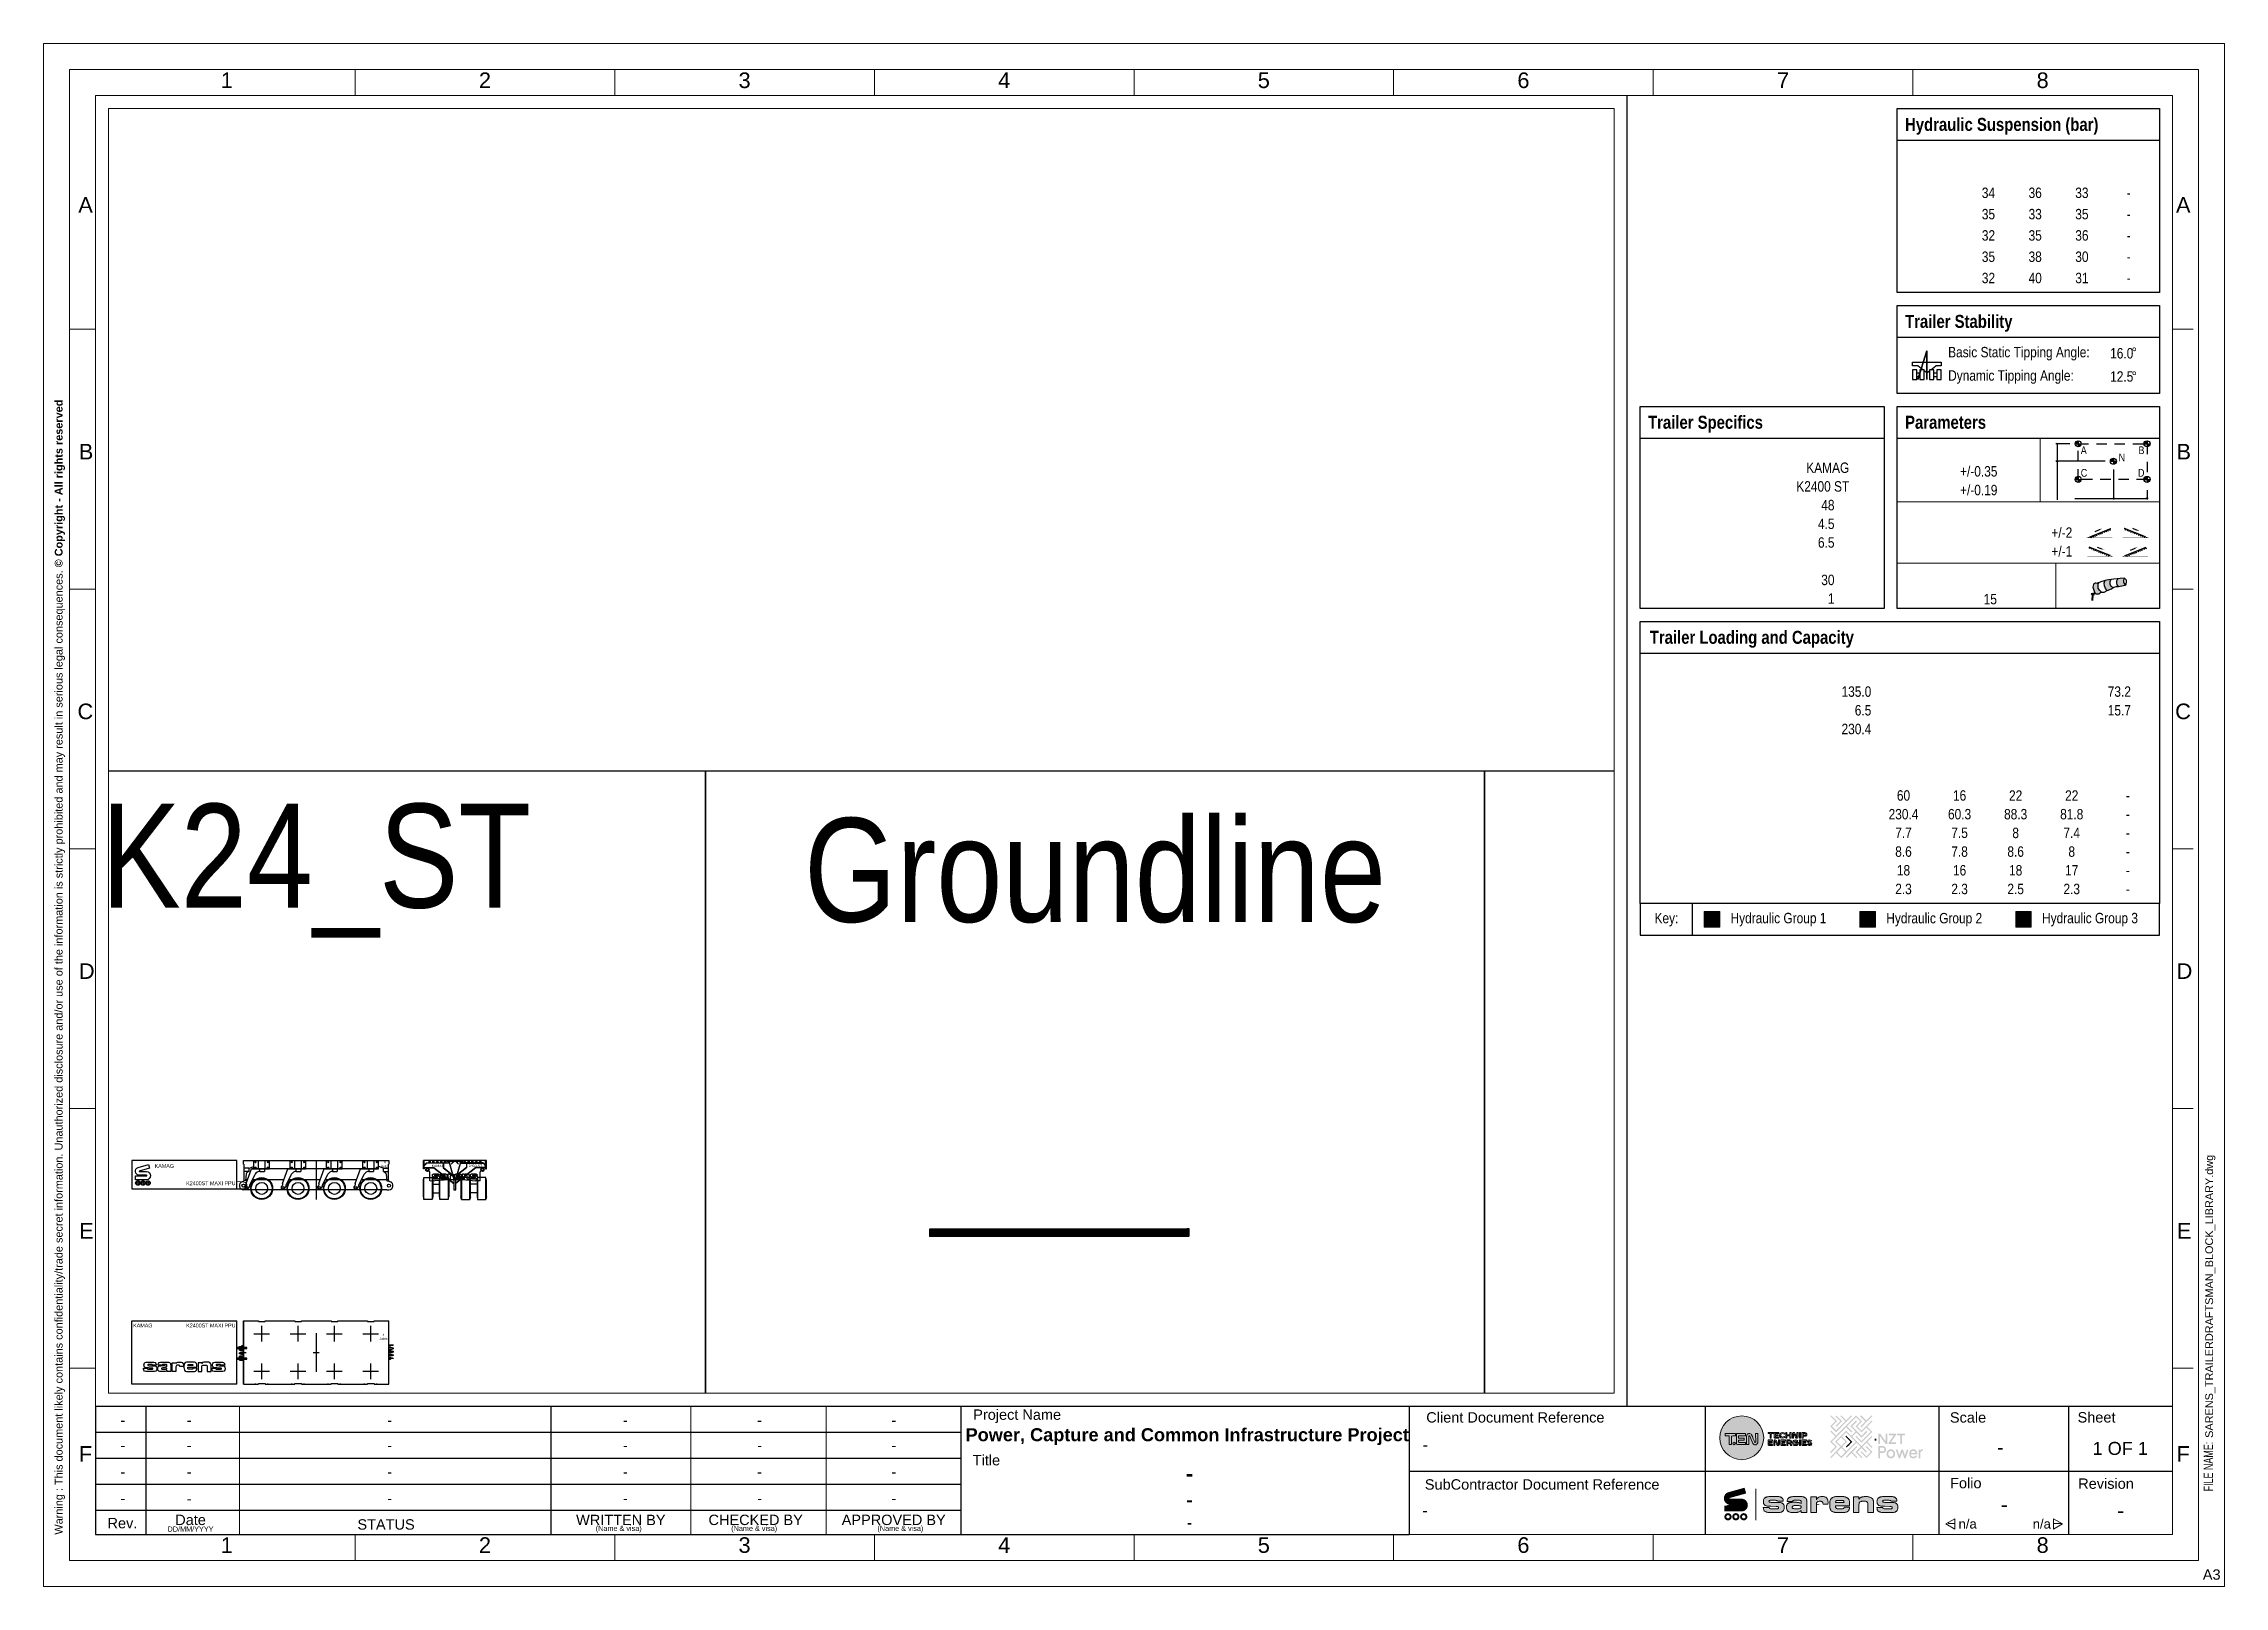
# Paper-space layout '2-2' of a CAD drawing. Header units: millimetres. Extents: x 0 to 420, y 0 to 297.
# The model-space entities are those that its viewports show. They can reach past a viewport. Long polylines and large blocks are cut down to what shows.
import ezdxf
from ezdxf.enums import TextEntityAlignment as Align

# ---------------------------------------------------------------- set-up
doc = ezdxf.new("R2010")
doc.units = ezdxf.units.MM
for name, pattern in [('$0$SARCEN', [9.5, 5, -1.5, 1.5, -1.5]), ('$0$SARHID', [3.5, 2, -1.5]), ('CONTINOUS', [7620000000.000002, 3810000000.000001, 3810000000.000001]), ('DGN Style 2', [0.01618, 0.009708, -0.006472]), ('SARHID', [3.5, 2, -1.5])]:
    doc.linetypes.add(name, pattern=pattern)
doc.layers.get('Defpoints').update_dxf_attribs({"color": 210})
for name, color, linetype in [('$0$1', 1, '$0$SARHID'), ('$0$2', 2, 'Continuous'), ('$0$3', 3, '$0$SARCEN'), ('$0$8 - Plotplan', 8, 'Continuous'), ('1', 1, 'SARHID'), ('2', 2, 'Continuous'), ('5', 150, 'Continuous'), ('6', 30, 'Continuous'), ('8 - Plotplan', 8, 'Continuous'), ('Text - 01', 2, 'Continuous')]:
    doc.layers.add(name, color=color, linetype=linetype)
for name, color, linetype, lineweight in [('Border', 4, 'Continuous', 0), ('GEN_Logo', 4, 'Continuous', 0), ('Logo', 4, 'Continuous', 0), ('SPMT-Group1', 44, 'Continuous', 13), ('SPMT-Group2', 152, 'Continuous', 13), ('SPMT-Group3', 95, 'Continuous', 13), ('Text to Edit', 4, 'Continuous', 0)]:
    doc.layers.add(name, color=color, linetype=linetype, lineweight=lineweight)
doc.styles.add('$0$Arial Narrow', font='ARIALN.TTF')
doc.styles.add('Arial', font='arial.ttf', dxfattribs={"height": 0.2})
doc.styles.add('Arial Narrow', font='ARIALN.TTF')
doc.styles.add('Arial Narrow Bold', font='ARIALNB.TTF')
doc.styles.add('CORAL - 0', font='arial.ttf')
doc.styles.add('Style-Arial', font='arial.ttf')
doc.styles.add('Style-Arial Narrow', font='ARIALN.TTF')
pattern_1 = [(0, (-364.8314, -44.041), (0, 6.985), [5.08, -1.905]), (90, (-364.8314, -44.041), (-6.985, 4e-16), [5.08, -1.905])]
pattern_2 = [(315, (116.6555, -547.003), (2.245064, 2.245064), [])]

psp = doc.layouts.new('2-2')

msp = doc.modelspace()

# ---------------------------------------------------------------- texts
at = {"layer": 'Defpoints', "char_height": 4000, "attachment_point": 5, "style": 'Arial Narrow'}
for s, width, insert in [('K24_ST', 467.55, (0, 11153)), ('Groundline', 4000, (30000, 11153))]:
    msp.add_mtext_dynamic_manual_height_columns(s, width=width, gutter_width=10, heights=[0], dxfattribs=dict(at, insert=insert))

# ---------------------------------------------------------------- blocks, each defined once
blk = doc.blocks.new('FileName')
blk = doc.blocks.new('217994C_Border_A3')
at = {"layer": '5', "linetype": 'CONTINOUS', "lineweight": 13}
for p, q in [((60, 292), (60, 287)), ((110, 292), (110, 287)), ((160, 292), (160, 287)), ((210, 292), (210, 287)), ((260, 292), (260, 287)), ((310, 292), (310, 287)), ((360, 292), (360, 287)), ((10, 10), (10, 287)), ((410, 287), (10, 287)), ((410, 287), (410, 10)), ((5, 242), (10, 242)), ((410, 242), (414, 242)), ((5, 192), (10, 192)), ((410, 192), (414, 192)), ((5, 142), (10, 142)), ((410, 142), (414, 142)), ((5, 92), (10, 92)), ((410, 92), (414, 92)), ((5, 42), (10, 42)), ((410, 42), (414, 42)), ((410, 10), (10, 10)), ((60, 10), (60, 5)), ((110, 10), (110, 5)), ((160, 10), (160, 5)), ((210, 10), (210, 5)), ((260, 10), (260, 5)), ((310, 10), (310, 5)), ((360, 10), (360, 5))]:
    blk.add_line(p, q, dxfattribs=at)
blk.add_lwpolyline([(415, 5), (5, 5), (5, 292), (415, 292)], close=True, dxfattribs=at)
at = {"layer": 'Defpoints', "linetype": 'CONTINOUS', "lineweight": 13}
blk.add_lwpolyline([(420, 0), (0, 0), (0, 297), (420, 297)], close=True, dxfattribs=at)
at = {"layer": '5', "linetype": 'CONTINOUS', "lineweight": 13}
ref = blk.add_blockref('FileName', (417.82, 28.59), dxfattribs=dict(at, xscale=1.055555557368908, yscale=1.055555557368908, zscale=1.055555557368908))
ref.add_attrib('FILENAME', 'SARENS_TRAILERDRAFTSMAN_BLOCK_LIBRARY.dwg', (417.82, 28.59), dxfattribs={"layer": '0', "color": 0, "linetype": 'Continuous', "height": 1.5, "rotation": 90, "style": 'Arial'})
at = {"layer": '5', "linetype": 'CONTINOUS', "lineweight": 13, "style": 'CORAL - 0'}
for s, p in [('1', (35.28, 288.45)), ('2', (85, 288.45)), ('3', (135, 288.45)), ('4', (185, 288.45)), ('5', (235, 288.45)), ('6', (285, 288.45)), ('7', (335, 288.45)), ('8', (385, 288.45)), ('1', (35.28, 6.45)), ('2', (85, 6.45)), ('3', (135, 6.45)), ('4', (185, 6.45)), ('5', (235, 6.45)), ('6', (285, 6.45)), ('7', (335, 6.45)), ('8', (385, 6.45))]:
    blk.add_text(s, height=3, dxfattribs=at).set_placement(p, align=Align.CENTER)
for s, height, p in [('A', 3, (6.68, 264.45)), ('A', 3, (410.68, 264.45)), ('B', 3, (6.78, 216.95)), ('B', 3, (410.78, 216.95)), ('C', 3, (6.52, 166.95)), ('C', 3, (410.52, 166.95)), ('D', 3, (6.8, 116.95)), ('D', 3, (410.8, 116.95)), ('E', 3, (6.86, 66.95)), ('E', 3, (410.86, 66.95)), ('F', 3, (6.8, 24)), ('F', 3, (410.8, 24)), ('A3', 2, (415.85, 1.28))]:
    blk.add_text(s, height=height, dxfattribs=at).set_placement(p)
at = {"layer": '5', "linetype": 'CONTINOUS', "lineweight": 13, "style": 'Style-Arial Narrow', "width": 0.833333}
blk.add_text('FILE NAME:', height=1.8, rotation=90, dxfattribs=at).set_placement((416.92, 18.29), align=Align.MIDDLE_LEFT)
blk = doc.blocks.new('*U85')
at = {"layer": 'GEN_Logo', "linetype": 'Continuous', "lineweight": 0}
h = blk.add_hatch(color=256, dxfattribs=at)
h.set_gradient(color1=(0, 112, 239), color2=(128, 199, 160), rotation=158, centered=1, tint=1, name='SPHERICAL')
edge = h.paths.add_edge_path()
edge.add_arc((-0.67, 0), 0.608, 0, 360)
edge = h.paths.add_edge_path(flags=16)
edge.add_line((-1.019, -0.187), (-1.019, 0.058))
edge.add_line((-1.019, 0.058), (-1.132, 0.058))
edge.add_spline(control_points=[(-1.132, 0.058), (-1.133, 0.058), (-1.134, 0.059), (-1.134, 0.06)], knot_values=[0, 0, 0, 0, 1, 1, 1, 1], degree=3, periodic=0)
edge.add_line((-1.134, 0.06), (-1.134, 0.117))
edge.add_spline(control_points=[(-1.134, 0.117), (-1.134, 0.118), (-1.133, 0.119), (-1.132, 0.119)], knot_values=[0, 0, 0, 0, 1, 1, 1, 1], degree=3, periodic=0)
edge.add_line((-1.132, 0.119), (-0.847, 0.119))
edge.add_spline(control_points=[(-0.847, 0.119), (-0.845, 0.119), (-0.844, 0.118), (-0.844, 0.117)], knot_values=[0, 0, 0, 0, 1, 1, 1, 1], degree=3, periodic=0)
edge.add_line((-0.844, 0.117), (-0.844, 0.06))
edge.add_spline(control_points=[(-0.844, 0.06), (-0.844, 0.059), (-0.845, 0.058), (-0.847, 0.058)], knot_values=[0, 0, 0, 0, 1, 1, 1, 1], degree=3, periodic=0)
edge.add_line((-0.847, 0.058), (-0.919, 0.058))
edge.add_spline(control_points=[(-0.919, 0.058), (-0.958, 0.058), (-0.958, 0.027), (-0.958, 0.027)], knot_values=[0, 0, 0, 0, 1, 1, 1, 1], degree=3, periodic=0)
edge.add_line((-0.958, 0.027), (-0.958, -0.187))
edge.add_spline(control_points=[(-0.958, -0.187), (-0.958, -0.188), (-0.96, -0.189), (-0.961, -0.189)], knot_values=[0, 0, 0, 0, 1, 1, 1, 1], degree=3, periodic=0)
edge.add_line((-0.961, -0.189), (-1.017, -0.189))
edge.add_spline(control_points=[(-1.017, -0.189), (-1.018, -0.189), (-1.019, -0.188), (-1.019, -0.187)], knot_values=[0, 0, 0, 0, 1, 1, 1, 1], degree=3, periodic=0)
edge = h.paths.add_edge_path(flags=16)
edge.add_spline(control_points=[(-0.569, 0.06), (-0.569, 0.059), (-0.571, 0.058), (-0.572, 0.058)], knot_values=[0, 0, 0, 0, 1, 1, 1, 1], degree=3, periodic=0)
edge.add_line((-0.572, 0.058), (-0.757, 0.058))
edge.add_line((-0.757, 0.058), (-0.757, -0.006))
edge.add_line((-0.757, -0.006), (-0.601, -0.006))
edge.add_spline(control_points=[(-0.601, -0.006), (-0.6, -0.006), (-0.599, -0.008), (-0.599, -0.009)], knot_values=[0, 0, 0, 0, 1, 1, 1, 1], degree=3, periodic=0)
edge.add_line((-0.599, -0.009), (-0.599, -0.062))
edge.add_spline(control_points=[(-0.599, -0.062), (-0.599, -0.063), (-0.6, -0.064), (-0.601, -0.064)], knot_values=[0, 0, 0, 0, 1, 1, 1, 1], degree=3, periodic=0)
edge.add_line((-0.601, -0.064), (-0.757, -0.064))
edge.add_line((-0.757, -0.064), (-0.757, -0.114))
edge.add_spline(control_points=[(-0.757, -0.114), (-0.757, -0.114), (-0.758, -0.128), (-0.745, -0.128)], knot_values=[0, 0, 0, 0, 1, 1, 1, 1], degree=3, periodic=0)
edge.add_line((-0.745, -0.128), (-0.572, -0.128))
edge.add_spline(control_points=[(-0.572, -0.128), (-0.571, -0.128), (-0.569, -0.129), (-0.569, -0.131)], knot_values=[0, 0, 0, 0, 1, 1, 1, 1], degree=3, periodic=0)
edge.add_line((-0.569, -0.131), (-0.569, -0.187))
edge.add_spline(control_points=[(-0.569, -0.187), (-0.569, -0.188), (-0.571, -0.189), (-0.572, -0.189)], knot_values=[0, 0, 0, 0, 1, 1, 1, 1], degree=3, periodic=0)
edge.add_line((-0.572, -0.189), (-0.785, -0.189))
edge.add_spline(control_points=[(-0.785, -0.189), (-0.817, -0.189), (-0.818, -0.169), (-0.818, -0.148)], knot_values=[0, 0, 0, 0, 1, 1, 1, 1], degree=3, periodic=0)
edge.add_line((-0.818, -0.148), (-0.818, 0.117))
edge.add_spline(control_points=[(-0.818, 0.117), (-0.818, 0.118), (-0.817, 0.119), (-0.816, 0.119)], knot_values=[0, 0, 0, 0, 1, 1, 1, 1], degree=3, periodic=0)
edge.add_line((-0.816, 0.119), (-0.572, 0.119))
edge.add_spline(control_points=[(-0.572, 0.119), (-0.571, 0.119), (-0.569, 0.118), (-0.569, 0.117)], knot_values=[0, 0, 0, 0, 1, 1, 1, 1], degree=3, periodic=0)
edge.add_line((-0.569, 0.117), (-0.569, 0.06))
edge = h.paths.add_edge_path(flags=16)
edge.add_spline(control_points=[(-0.462, 0.124), (-0.435, 0.124), (-0.411, 0.109), (-0.397, 0.085)], knot_values=[0, 0, 0, 0, 1, 1, 1, 1], degree=3, periodic=0)
edge.add_spline(control_points=[(-0.397, 0.085), (-0.37, 0.038), (-0.33, -0.092), (-0.315, -0.118)], knot_values=[0, 0, 0, 0, 1, 1, 1, 1], degree=3, periodic=0)
edge.add_spline(control_points=[(-0.315, -0.118), (-0.311, -0.125), (-0.303, -0.128), (-0.297, -0.127)], knot_values=[0, 0, 0, 0, 1, 1, 1, 1], degree=3, periodic=0)
edge.add_spline(control_points=[(-0.297, -0.127), (-0.292, -0.126), (-0.284, -0.122), (-0.284, -0.112)], knot_values=[0, 0, 0, 0, 1, 1, 1, 1], degree=3, periodic=0)
edge.add_line((-0.284, -0.112), (-0.285, 0.117))
edge.add_spline(control_points=[(-0.285, 0.117), (-0.285, 0.118), (-0.284, 0.119), (-0.283, 0.119)], knot_values=[0, 0, 0, 0, 1, 1, 1, 1], degree=3, periodic=0)
edge.add_line((-0.283, 0.119), (-0.226, 0.119))
edge.add_spline(control_points=[(-0.226, 0.119), (-0.225, 0.119), (-0.224, 0.118), (-0.224, 0.117)], knot_values=[0, 0, 0, 0, 1, 1, 1, 1], degree=3, periodic=0)
edge.add_line((-0.224, 0.117), (-0.224, -0.119))
edge.add_spline(control_points=[(-0.224, -0.119), (-0.224, -0.153), (-0.246, -0.182), (-0.28, -0.191)], knot_values=[0, 0, 0, 0, 1, 1, 1, 1], degree=3, periodic=0)
edge.add_spline(control_points=[(-0.28, -0.191), (-0.286, -0.193), (-0.293, -0.194), (-0.3, -0.194)], knot_values=[0, 0, 0, 0, 1, 1, 1, 1], degree=3, periodic=0)
edge.add_spline(control_points=[(-0.3, -0.194), (-0.326, -0.194), (-0.35, -0.18), (-0.364, -0.155)], knot_values=[0, 0, 0, 0, 1, 1, 1, 1], degree=3, periodic=0)
edge.add_spline(control_points=[(-0.364, -0.155), (-0.39, -0.111), (-0.433, 0.023), (-0.447, 0.049)], knot_values=[0, 0, 0, 0, 1, 1, 1, 1], degree=3, periodic=0)
edge.add_spline(control_points=[(-0.447, 0.049), (-0.45, 0.054), (-0.456, 0.058), (-0.464, 0.056)], knot_values=[0, 0, 0, 0, 1, 1, 1, 1], degree=3, periodic=0)
edge.add_spline(control_points=[(-0.464, 0.056), (-0.47, 0.055), (-0.476, 0.052), (-0.476, 0.042)], knot_values=[0, 0, 0, 0, 1, 1, 1, 1], degree=3, periodic=0)
edge.add_line((-0.476, 0.042), (-0.476, -0.187))
edge.add_spline(control_points=[(-0.476, -0.187), (-0.476, -0.188), (-0.477, -0.189), (-0.479, -0.189)], knot_values=[0, 0, 0, 0, 1, 1, 1, 1], degree=3, periodic=0)
edge.add_line((-0.479, -0.189), (-0.535, -0.189))
edge.add_spline(control_points=[(-0.535, -0.189), (-0.537, -0.189), (-0.538, -0.188), (-0.538, -0.187)], knot_values=[0, 0, 0, 0, 1, 1, 1, 1], degree=3, periodic=0)
edge.add_line((-0.538, -0.187), (-0.538, 0.049))
edge.add_spline(control_points=[(-0.538, 0.049), (-0.538, 0.083), (-0.515, 0.112), (-0.481, 0.121)], knot_values=[0, 0, 0, 0, 1, 1, 1, 1], degree=3, periodic=0)
edge.add_spline(control_points=[(-0.481, 0.121), (-0.475, 0.123), (-0.468, 0.124), (-0.462, 0.124)], knot_values=[0, 0, 0, 0, 1, 1, 1, 1], degree=3, periodic=0)
edge = h.paths.add_edge_path(flags=16)
edge.add_arc((-0.883, -0.156), 0.0347, 0, 360)
at = {"layer": 'GEN_Logo', "linetype": 'Continuous', "lineweight": 0, "true_color": 0xffffff}
h = blk.add_hatch(color=7, dxfattribs=at)
edge = h.paths.add_edge_path()
edge.add_line((-0.919, 0.058), (-0.847, 0.058))
edge.add_spline(control_points=[(-0.847, 0.058), (-0.845, 0.058), (-0.844, 0.059), (-0.844, 0.06)], knot_values=[0, 0, 0, 0, 1, 1, 1, 1], degree=3, periodic=0)
edge.add_line((-0.844, 0.06), (-0.844, 0.117))
edge.add_spline(control_points=[(-0.844, 0.117), (-0.844, 0.118), (-0.845, 0.119), (-0.847, 0.119)], knot_values=[0, 0, 0, 0, 1, 1, 1, 1], degree=3, periodic=0)
edge.add_line((-0.847, 0.119), (-1.132, 0.119))
edge.add_spline(control_points=[(-1.132, 0.119), (-1.133, 0.119), (-1.134, 0.118), (-1.134, 0.117)], knot_values=[0, 0, 0, 0, 1, 1, 1, 1], degree=3, periodic=0)
edge.add_line((-1.134, 0.117), (-1.134, 0.06))
edge.add_spline(control_points=[(-1.134, 0.06), (-1.134, 0.059), (-1.133, 0.058), (-1.132, 0.058)], knot_values=[0, 0, 0, 0, 1, 1, 1, 1], degree=3, periodic=0)
edge.add_line((-1.132, 0.058), (-1.019, 0.058))
edge.add_line((-1.019, 0.058), (-1.019, -0.187))
edge.add_spline(control_points=[(-1.019, -0.187), (-1.019, -0.188), (-1.018, -0.189), (-1.017, -0.189)], knot_values=[0, 0, 0, 0, 1, 1, 1, 1], degree=3, periodic=0)
edge.add_line((-1.017, -0.189), (-0.961, -0.189))
edge.add_spline(control_points=[(-0.961, -0.189), (-0.96, -0.189), (-0.958, -0.188), (-0.958, -0.187)], knot_values=[0, 0, 0, 0, 1, 1, 1, 1], degree=3, periodic=0)
edge.add_line((-0.958, -0.187), (-0.958, 0.027))
edge.add_spline(control_points=[(-0.958, 0.027), (-0.958, 0.027), (-0.958, 0.058), (-0.919, 0.058)], knot_values=[0, 0, 0, 0, 1, 1, 1, 1], degree=3, periodic=0)
edge = h.paths.add_edge_path()
edge.add_arc((-0.883, -0.156), 0.0347, 0, 360)
edge = h.paths.add_edge_path()
edge.add_spline(control_points=[(-0.601, -0.064), (-0.6, -0.064), (-0.599, -0.063), (-0.599, -0.062)], knot_values=[0, 0, 0, 0, 1, 1, 1, 1], degree=3, periodic=0)
edge.add_line((-0.599, -0.062), (-0.599, -0.009))
edge.add_spline(control_points=[(-0.599, -0.009), (-0.599, -0.008), (-0.6, -0.006), (-0.601, -0.006)], knot_values=[0, 0, 0, 0, 1, 1, 1, 1], degree=3, periodic=0)
edge.add_line((-0.601, -0.006), (-0.757, -0.006))
edge.add_line((-0.757, -0.006), (-0.757, 0.058))
edge.add_line((-0.757, 0.058), (-0.572, 0.058))
edge.add_spline(control_points=[(-0.572, 0.058), (-0.571, 0.058), (-0.569, 0.059), (-0.569, 0.06)], knot_values=[0, 0, 0, 0, 1, 1, 1, 1], degree=3, periodic=0)
edge.add_line((-0.569, 0.06), (-0.569, 0.117))
edge.add_spline(control_points=[(-0.569, 0.117), (-0.569, 0.118), (-0.571, 0.119), (-0.572, 0.119)], knot_values=[0, 0, 0, 0, 1, 1, 1, 1], degree=3, periodic=0)
edge.add_line((-0.572, 0.119), (-0.816, 0.119))
edge.add_spline(control_points=[(-0.816, 0.119), (-0.817, 0.119), (-0.818, 0.118), (-0.818, 0.117)], knot_values=[0, 0, 0, 0, 1, 1, 1, 1], degree=3, periodic=0)
edge.add_line((-0.818, 0.117), (-0.818, -0.148))
edge.add_spline(control_points=[(-0.818, -0.148), (-0.818, -0.169), (-0.817, -0.189), (-0.785, -0.189)], knot_values=[0, 0, 0, 0, 1, 1, 1, 1], degree=3, periodic=0)
edge.add_line((-0.785, -0.189), (-0.572, -0.189))
edge.add_spline(control_points=[(-0.572, -0.189), (-0.571, -0.189), (-0.569, -0.188), (-0.569, -0.187)], knot_values=[0, 0, 0, 0, 1, 1, 1, 1], degree=3, periodic=0)
edge.add_line((-0.569, -0.187), (-0.569, -0.131))
edge.add_spline(control_points=[(-0.569, -0.131), (-0.569, -0.129), (-0.571, -0.128), (-0.572, -0.128)], knot_values=[0, 0, 0, 0, 1, 1, 1, 1], degree=3, periodic=0)
edge.add_line((-0.572, -0.128), (-0.745, -0.128))
edge.add_spline(control_points=[(-0.745, -0.128), (-0.758, -0.128), (-0.757, -0.114), (-0.757, -0.114)], knot_values=[0, 0, 0, 0, 1, 1, 1, 1], degree=3, periodic=0)
edge.add_line((-0.757, -0.114), (-0.757, -0.064))
edge.add_line((-0.757, -0.064), (-0.601, -0.064))
edge = h.paths.add_edge_path()
edge.add_spline(control_points=[(-0.479, -0.189), (-0.477, -0.189), (-0.476, -0.188), (-0.476, -0.187)], knot_values=[0, 0, 0, 0, 1, 1, 1, 1], degree=3, periodic=0)
edge.add_line((-0.476, -0.187), (-0.476, 0.042))
edge.add_spline(control_points=[(-0.476, 0.042), (-0.476, 0.052), (-0.47, 0.055), (-0.464, 0.056)], knot_values=[0, 0, 0, 0, 1, 1, 1, 1], degree=3, periodic=0)
edge.add_spline(control_points=[(-0.464, 0.056), (-0.456, 0.058), (-0.45, 0.054), (-0.447, 0.049)], knot_values=[0, 0, 0, 0, 1, 1, 1, 1], degree=3, periodic=0)
edge.add_spline(control_points=[(-0.447, 0.049), (-0.433, 0.023), (-0.39, -0.111), (-0.364, -0.155)], knot_values=[0, 0, 0, 0, 1, 1, 1, 1], degree=3, periodic=0)
edge.add_spline(control_points=[(-0.364, -0.155), (-0.35, -0.18), (-0.326, -0.194), (-0.3, -0.194)], knot_values=[0, 0, 0, 0, 1, 1, 1, 1], degree=3, periodic=0)
edge.add_spline(control_points=[(-0.3, -0.194), (-0.293, -0.194), (-0.286, -0.193), (-0.28, -0.191)], knot_values=[0, 0, 0, 0, 1, 1, 1, 1], degree=3, periodic=0)
edge.add_spline(control_points=[(-0.28, -0.191), (-0.246, -0.182), (-0.224, -0.153), (-0.224, -0.119)], knot_values=[0, 0, 0, 0, 1, 1, 1, 1], degree=3, periodic=0)
edge.add_line((-0.224, -0.119), (-0.224, 0.117))
edge.add_spline(control_points=[(-0.224, 0.117), (-0.224, 0.118), (-0.225, 0.119), (-0.226, 0.119)], knot_values=[0, 0, 0, 0, 1, 1, 1, 1], degree=3, periodic=0)
edge.add_line((-0.226, 0.119), (-0.283, 0.119))
edge.add_spline(control_points=[(-0.283, 0.119), (-0.284, 0.119), (-0.285, 0.118), (-0.285, 0.117)], knot_values=[0, 0, 0, 0, 1, 1, 1, 1], degree=3, periodic=0)
edge.add_line((-0.285, 0.117), (-0.284, -0.112))
edge.add_spline(control_points=[(-0.284, -0.112), (-0.284, -0.122), (-0.292, -0.126), (-0.297, -0.127)], knot_values=[0, 0, 0, 0, 1, 1, 1, 1], degree=3, periodic=0)
edge.add_spline(control_points=[(-0.297, -0.127), (-0.303, -0.128), (-0.311, -0.125), (-0.315, -0.118)], knot_values=[0, 0, 0, 0, 1, 1, 1, 1], degree=3, periodic=0)
edge.add_spline(control_points=[(-0.315, -0.118), (-0.33, -0.092), (-0.37, 0.038), (-0.397, 0.085)], knot_values=[0, 0, 0, 0, 1, 1, 1, 1], degree=3, periodic=0)
edge.add_spline(control_points=[(-0.397, 0.085), (-0.411, 0.109), (-0.435, 0.124), (-0.462, 0.124)], knot_values=[0, 0, 0, 0, 1, 1, 1, 1], degree=3, periodic=0)
edge.add_spline(control_points=[(-0.462, 0.124), (-0.468, 0.124), (-0.475, 0.123), (-0.481, 0.121)], knot_values=[0, 0, 0, 0, 1, 1, 1, 1], degree=3, periodic=0)
edge.add_spline(control_points=[(-0.481, 0.121), (-0.515, 0.112), (-0.538, 0.083), (-0.538, 0.049)], knot_values=[0, 0, 0, 0, 1, 1, 1, 1], degree=3, periodic=0)
edge.add_line((-0.538, 0.049), (-0.538, -0.187))
edge.add_spline(control_points=[(-0.538, -0.187), (-0.538, -0.188), (-0.537, -0.189), (-0.535, -0.189)], knot_values=[0, 0, 0, 0, 1, 1, 1, 1], degree=3, periodic=0)
edge.add_line((-0.535, -0.189), (-0.479, -0.189))
at = {"layer": 'GEN_Logo', "linetype": 'Continuous', "lineweight": 0, "true_color": 0x0070ef}
h = blk.add_hatch(color=150, dxfattribs=at)
edge = h.paths.add_edge_path()
edge.add_line((0.169, 0.115), (0.205, 0.115))
edge.add_spline(control_points=[(0.205, 0.115), (0.206, 0.115), (0.207, 0.116), (0.207, 0.116)], knot_values=[0, 0, 0, 0, 1, 1, 1, 1], degree=3, periodic=0)
edge.add_line((0.207, 0.116), (0.207, 0.145))
edge.add_spline(control_points=[(0.207, 0.145), (0.207, 0.145), (0.206, 0.146), (0.205, 0.146)], knot_values=[0, 0, 0, 0, 1, 1, 1, 1], degree=3, periodic=0)
edge.add_line((0.205, 0.146), (0.062, 0.146))
edge.add_spline(control_points=[(0.062, 0.146), (0.061, 0.146), (0.061, 0.145), (0.061, 0.145)], knot_values=[0, 0, 0, 0, 1, 1, 1, 1], degree=3, periodic=0)
edge.add_line((0.061, 0.145), (0.061, 0.117))
edge.add_spline(control_points=[(0.061, 0.117), (0.061, 0.116), (0.061, 0.115), (0.062, 0.115)], knot_values=[0, 0, 0, 0, 1, 1, 1, 1], degree=3, periodic=0)
edge.add_line((0.062, 0.115), (0.118, 0.115))
edge.add_line((0.118, 0.115), (0.118, -0.008))
edge.add_spline(control_points=[(0.118, -0.008), (0.118, -0.009), (0.119, -0.009), (0.12, -0.009)], knot_values=[0, 0, 0, 0, 1, 1, 1, 1], degree=3, periodic=0)
edge.add_line((0.12, -0.009), (0.148, -0.009))
edge.add_spline(control_points=[(0.148, -0.009), (0.149, -0.009), (0.149, -0.009), (0.149, -0.008)], knot_values=[0, 0, 0, 0, 1, 1, 1, 1], degree=3, periodic=0)
edge.add_line((0.149, -0.008), (0.149, 0.099))
edge.add_spline(control_points=[(0.149, 0.099), (0.149, 0.099), (0.149, 0.115), (0.169, 0.115)], knot_values=[0, 0, 0, 0, 1, 1, 1, 1], degree=3, periodic=0)
edge = h.paths.add_edge_path()
edge.add_spline(control_points=[(0.234, 0.146), (0.234, 0.146), (0.233, 0.145), (0.233, 0.145)], knot_values=[0, 0, 0, 0, 1, 1, 1, 1], degree=3, periodic=0)
edge.add_line((0.233, 0.145), (0.233, 0.012))
edge.add_spline(control_points=[(0.233, 0.012), (0.233, 0.001), (0.234, -0.009), (0.249, -0.009)], knot_values=[0, 0, 0, 0, 1, 1, 1, 1], degree=3, periodic=0)
edge.add_line((0.249, -0.009), (0.357, -0.009))
edge.add_spline(control_points=[(0.357, -0.009), (0.357, -0.009), (0.358, -0.009), (0.358, -0.008)], knot_values=[0, 0, 0, 0, 1, 1, 1, 1], degree=3, periodic=0)
edge.add_line((0.358, -0.008), (0.358, 0.02))
edge.add_spline(control_points=[(0.358, 0.02), (0.358, 0.021), (0.357, 0.021), (0.357, 0.021)], knot_values=[0, 0, 0, 0, 1, 1, 1, 1], degree=3, periodic=0)
edge.add_line((0.357, 0.021), (0.27, 0.021))
edge.add_spline(control_points=[(0.27, 0.021), (0.263, 0.021), (0.264, 0.028), (0.264, 0.028)], knot_values=[0, 0, 0, 0, 1, 1, 1, 1], degree=3, periodic=0)
edge.add_line((0.264, 0.028), (0.264, 0.054))
edge.add_line((0.264, 0.054), (0.342, 0.054))
edge.add_spline(control_points=[(0.342, 0.054), (0.343, 0.054), (0.343, 0.054), (0.343, 0.055)], knot_values=[0, 0, 0, 0, 1, 1, 1, 1], degree=3, periodic=0)
edge.add_line((0.343, 0.055), (0.343, 0.082))
edge.add_spline(control_points=[(0.343, 0.082), (0.343, 0.082), (0.343, 0.083), (0.342, 0.083)], knot_values=[0, 0, 0, 0, 1, 1, 1, 1], degree=3, periodic=0)
edge.add_line((0.342, 0.083), (0.264, 0.083))
edge.add_line((0.264, 0.083), (0.264, 0.115))
edge.add_line((0.264, 0.115), (0.357, 0.115))
edge.add_spline(control_points=[(0.357, 0.115), (0.357, 0.115), (0.358, 0.116), (0.358, 0.116)], knot_values=[0, 0, 0, 0, 1, 1, 1, 1], degree=3, periodic=0)
edge.add_line((0.358, 0.116), (0.358, 0.145))
edge.add_spline(control_points=[(0.358, 0.145), (0.358, 0.145), (0.357, 0.146), (0.357, 0.146)], knot_values=[0, 0, 0, 0, 1, 1, 1, 1], degree=3, periodic=0)
edge.add_line((0.357, 0.146), (0.234, 0.146))
edge = h.paths.add_edge_path()
edge.add_spline(control_points=[(0.378, 0.069), (0.378, 0.041), (0.394, -0.011), (0.457, -0.011)], knot_values=[0, 0, 0, 0, 1, 1, 1, 1], degree=3, periodic=0)
edge.add_spline(control_points=[(0.457, -0.011), (0.494, -0.011), (0.516, 0.005), (0.526, 0.012)], knot_values=[0, 0, 0, 0, 1, 1, 1, 1], degree=3, periodic=0)
edge.add_spline(control_points=[(0.526, 0.012), (0.527, 0.012), (0.527, 0.013), (0.527, 0.014)], knot_values=[0, 0, 0, 0, 1, 1, 1, 1], degree=3, periodic=0)
edge.add_line((0.527, 0.014), (0.513, 0.037))
edge.add_spline(control_points=[(0.513, 0.037), (0.513, 0.038), (0.512, 0.038), (0.511, 0.038)], knot_values=[0, 0, 0, 0, 1, 1, 1, 1], degree=3, periodic=0)
edge.add_spline(control_points=[(0.511, 0.038), (0.492, 0.024), (0.47, 0.018), (0.457, 0.018)], knot_values=[0, 0, 0, 0, 1, 1, 1, 1], degree=3, periodic=0)
edge.add_spline(control_points=[(0.457, 0.018), (0.429, 0.018), (0.408, 0.038), (0.408, 0.068)], knot_values=[0, 0, 0, 0, 1, 1, 1, 1], degree=3, periodic=0)
edge.add_spline(control_points=[(0.408, 0.068), (0.408, 0.094), (0.425, 0.119), (0.457, 0.119)], knot_values=[0, 0, 0, 0, 1, 1, 1, 1], degree=3, periodic=0)
edge.add_spline(control_points=[(0.457, 0.119), (0.474, 0.119), (0.494, 0.111), (0.511, 0.099)], knot_values=[0, 0, 0, 0, 1, 1, 1, 1], degree=3, periodic=0)
edge.add_spline(control_points=[(0.511, 0.099), (0.512, 0.099), (0.513, 0.099), (0.513, 0.099)], knot_values=[0, 0, 0, 0, 1, 1, 1, 1], degree=3, periodic=0)
edge.add_line((0.513, 0.099), (0.527, 0.123))
edge.add_spline(control_points=[(0.527, 0.123), (0.527, 0.124), (0.527, 0.124), (0.526, 0.125)], knot_values=[0, 0, 0, 0, 1, 1, 1, 1], degree=3, periodic=0)
edge.add_spline(control_points=[(0.526, 0.125), (0.516, 0.131), (0.494, 0.148), (0.457, 0.148)], knot_values=[0, 0, 0, 0, 1, 1, 1, 1], degree=3, periodic=0)
edge.add_spline(control_points=[(0.457, 0.148), (0.413, 0.148), (0.378, 0.115), (0.378, 0.069)], knot_values=[0, 0, 0, 0, 1, 1, 1, 1], degree=3, periodic=0)
edge = h.paths.add_edge_path()
edge.add_spline(control_points=[(0.555, 0.146), (0.555, 0.146), (0.554, 0.145), (0.554, 0.145)], knot_values=[0, 0, 0, 0, 1, 1, 1, 1], degree=3, periodic=0)
edge.add_line((0.554, 0.145), (0.554, -0.008))
edge.add_spline(control_points=[(0.554, -0.008), (0.554, -0.009), (0.555, -0.009), (0.555, -0.009)], knot_values=[0, 0, 0, 0, 1, 1, 1, 1], degree=3, periodic=0)
edge.add_line((0.555, -0.009), (0.584, -0.009))
edge.add_spline(control_points=[(0.584, -0.009), (0.584, -0.009), (0.585, -0.009), (0.585, -0.008)], knot_values=[0, 0, 0, 0, 1, 1, 1, 1], degree=3, periodic=0)
edge.add_line((0.585, -0.008), (0.585, 0.055))
edge.add_line((0.585, 0.055), (0.667, 0.055))
edge.add_line((0.667, 0.055), (0.667, -0.008))
edge.add_spline(control_points=[(0.667, -0.008), (0.667, -0.009), (0.667, -0.009), (0.668, -0.009)], knot_values=[0, 0, 0, 0, 1, 1, 1, 1], degree=3, periodic=0)
edge.add_line((0.668, -0.009), (0.696, -0.009))
edge.add_spline(control_points=[(0.696, -0.009), (0.697, -0.009), (0.697, -0.009), (0.697, -0.008)], knot_values=[0, 0, 0, 0, 1, 1, 1, 1], degree=3, periodic=0)
edge.add_line((0.697, -0.008), (0.697, 0.145))
edge.add_spline(control_points=[(0.697, 0.145), (0.697, 0.145), (0.697, 0.146), (0.696, 0.146)], knot_values=[0, 0, 0, 0, 1, 1, 1, 1], degree=3, periodic=0)
edge.add_line((0.696, 0.146), (0.668, 0.146))
edge.add_spline(control_points=[(0.668, 0.146), (0.667, 0.146), (0.667, 0.145), (0.667, 0.145)], knot_values=[0, 0, 0, 0, 1, 1, 1, 1], degree=3, periodic=0)
edge.add_line((0.667, 0.145), (0.667, 0.085))
edge.add_line((0.667, 0.085), (0.585, 0.085))
edge.add_line((0.585, 0.085), (0.585, 0.145))
edge.add_spline(control_points=[(0.585, 0.145), (0.585, 0.145), (0.584, 0.146), (0.584, 0.146)], knot_values=[0, 0, 0, 0, 1, 1, 1, 1], degree=3, periodic=0)
edge.add_line((0.584, 0.146), (0.555, 0.146))
edge = h.paths.add_edge_path()
edge.add_spline(control_points=[(0.763, 0.147), (0.746, 0.142), (0.735, 0.128), (0.735, 0.11)], knot_values=[0, 0, 0, 0, 1, 1, 1, 1], degree=3, periodic=0)
edge.add_line((0.735, 0.11), (0.735, -0.008))
edge.add_spline(control_points=[(0.735, -0.008), (0.735, -0.009), (0.735, -0.009), (0.736, -0.009)], knot_values=[0, 0, 0, 0, 1, 1, 1, 1], degree=3, periodic=0)
edge.add_line((0.736, -0.009), (0.764, -0.009))
edge.add_spline(control_points=[(0.764, -0.009), (0.765, -0.009), (0.766, -0.009), (0.766, -0.008)], knot_values=[0, 0, 0, 0, 1, 1, 1, 1], degree=3, periodic=0)
edge.add_line((0.766, -0.008), (0.766, 0.107))
edge.add_spline(control_points=[(0.766, 0.107), (0.766, 0.112), (0.769, 0.114), (0.772, 0.114)], knot_values=[0, 0, 0, 0, 1, 1, 1, 1], degree=3, periodic=0)
edge.add_spline(control_points=[(0.772, 0.114), (0.776, 0.115), (0.779, 0.113), (0.78, 0.111)], knot_values=[0, 0, 0, 0, 1, 1, 1, 1], degree=3, periodic=0)
edge.add_spline(control_points=[(0.78, 0.111), (0.787, 0.097), (0.809, 0.03), (0.822, 0.008)], knot_values=[0, 0, 0, 0, 1, 1, 1, 1], degree=3, periodic=0)
edge.add_spline(control_points=[(0.822, 0.008), (0.829, -0.004), (0.841, -0.012), (0.854, -0.012)], knot_values=[0, 0, 0, 0, 1, 1, 1, 1], degree=3, periodic=0)
edge.add_spline(control_points=[(0.854, -0.012), (0.858, -0.012), (0.861, -0.011), (0.864, -0.01)], knot_values=[0, 0, 0, 0, 1, 1, 1, 1], degree=3, periodic=0)
edge.add_spline(control_points=[(0.864, -0.01), (0.881, -0.006), (0.893, 0.009), (0.893, 0.026)], knot_values=[0, 0, 0, 0, 1, 1, 1, 1], degree=3, periodic=0)
edge.add_line((0.893, 0.026), (0.893, 0.145))
edge.add_spline(control_points=[(0.893, 0.145), (0.893, 0.145), (0.892, 0.146), (0.892, 0.146)], knot_values=[0, 0, 0, 0, 1, 1, 1, 1], degree=3, periodic=0)
edge.add_line((0.892, 0.146), (0.863, 0.146))
edge.add_spline(control_points=[(0.863, 0.146), (0.862, 0.146), (0.862, 0.145), (0.862, 0.145)], knot_values=[0, 0, 0, 0, 1, 1, 1, 1], degree=3, periodic=0)
edge.add_line((0.862, 0.145), (0.862, 0.029))
edge.add_spline(control_points=[(0.862, 0.029), (0.862, 0.025), (0.858, 0.023), (0.856, 0.022)], knot_values=[0, 0, 0, 0, 1, 1, 1, 1], degree=3, periodic=0)
edge.add_spline(control_points=[(0.856, 0.022), (0.853, 0.021), (0.849, 0.023), (0.847, 0.026)], knot_values=[0, 0, 0, 0, 1, 1, 1, 1], degree=3, periodic=0)
edge.add_spline(control_points=[(0.847, 0.026), (0.839, 0.04), (0.819, 0.105), (0.806, 0.129)], knot_values=[0, 0, 0, 0, 1, 1, 1, 1], degree=3, periodic=0)
edge.add_spline(control_points=[(0.806, 0.129), (0.798, 0.141), (0.786, 0.148), (0.773, 0.148)], knot_values=[0, 0, 0, 0, 1, 1, 1, 1], degree=3, periodic=0)
edge.add_spline(control_points=[(0.773, 0.148), (0.77, 0.148), (0.766, 0.148), (0.763, 0.147)], knot_values=[0, 0, 0, 0, 1, 1, 1, 1], degree=3, periodic=0)
edge = h.paths.add_edge_path()
edge.add_spline(control_points=[(0.934, 0.146), (0.933, 0.146), (0.933, 0.145), (0.933, 0.145)], knot_values=[0, 0, 0, 0, 1, 1, 1, 1], degree=3, periodic=0)
edge.add_line((0.933, 0.145), (0.933, -0.008))
edge.add_spline(control_points=[(0.933, -0.008), (0.933, -0.009), (0.933, -0.009), (0.934, -0.009)], knot_values=[0, 0, 0, 0, 1, 1, 1, 1], degree=3, periodic=0)
edge.add_line((0.934, -0.009), (0.962, -0.009))
edge.add_spline(control_points=[(0.962, -0.009), (0.963, -0.009), (0.963, -0.009), (0.963, -0.008)], knot_values=[0, 0, 0, 0, 1, 1, 1, 1], degree=3, periodic=0)
edge.add_line((0.963, -0.008), (0.963, 0.145))
edge.add_spline(control_points=[(0.963, 0.145), (0.963, 0.145), (0.963, 0.146), (0.962, 0.146)], knot_values=[0, 0, 0, 0, 1, 1, 1, 1], degree=3, periodic=0)
edge.add_line((0.962, 0.146), (0.934, 0.146))
edge = h.paths.add_edge_path()
edge.add_spline(control_points=[(1.003, 0.146), (1.002, 0.146), (1.002, 0.145), (1.002, 0.145)], knot_values=[0, 0, 0, 0, 1, 1, 1, 1], degree=3, periodic=0)
edge.add_line((1.002, 0.145), (1.002, -0.008))
edge.add_spline(control_points=[(1.002, -0.008), (1.002, -0.009), (1.002, -0.009), (1.003, -0.009)], knot_values=[0, 0, 0, 0, 1, 1, 1, 1], degree=3, periodic=0)
edge.add_line((1.003, -0.009), (1.031, -0.009))
edge.add_spline(control_points=[(1.031, -0.009), (1.032, -0.009), (1.032, -0.009), (1.032, -0.008)], knot_values=[0, 0, 0, 0, 1, 1, 1, 1], degree=3, periodic=0)
edge.add_line((1.032, -0.008), (1.032, 0.042))
edge.add_line((1.032, 0.042), (1.083, 0.042))
edge.add_spline(control_points=[(1.083, 0.042), (1.113, 0.042), (1.136, 0.065), (1.136, 0.094)], knot_values=[0, 0, 0, 0, 1, 1, 1, 1], degree=3, periodic=0)
edge.add_spline(control_points=[(1.136, 0.094), (1.136, 0.123), (1.113, 0.146), (1.083, 0.146)], knot_values=[0, 0, 0, 0, 1, 1, 1, 1], degree=3, periodic=0)
edge.add_line((1.083, 0.146), (1.003, 0.146))
edge = h.paths.add_edge_path(flags=16)
edge.add_line((1.083, 0.07), (1.032, 0.07))
edge.add_line((1.032, 0.07), (1.032, 0.118))
edge.add_line((1.032, 0.118), (1.083, 0.118))
edge.add_spline(control_points=[(1.083, 0.118), (1.096, 0.118), (1.105, 0.108), (1.105, 0.094)], knot_values=[0, 0, 0, 0, 1, 1, 1, 1], degree=3, periodic=0)
edge.add_spline(control_points=[(1.105, 0.094), (1.105, 0.081), (1.096, 0.07), (1.083, 0.07)], knot_values=[0, 0, 0, 0, 1, 1, 1, 1], degree=3, periodic=0)
edge = h.paths.add_edge_path()
edge.add_spline(control_points=[(1.202, -0.058), (1.175, -0.058), (1.151, -0.074), (1.151, -0.103)], knot_values=[0, 0, 0, 0, 1, 1, 1, 1], degree=3, periodic=0)
edge.add_spline(control_points=[(1.151, -0.103), (1.151, -0.132), (1.174, -0.142), (1.198, -0.149)], knot_values=[0, 0, 0, 0, 1, 1, 1, 1], degree=3, periodic=0)
edge.add_spline(control_points=[(1.198, -0.149), (1.219, -0.155), (1.247, -0.161), (1.247, -0.172)], knot_values=[0, 0, 0, 0, 1, 1, 1, 1], degree=3, periodic=0)
edge.add_spline(control_points=[(1.247, -0.172), (1.247, -0.181), (1.241, -0.188), (1.223, -0.188)], knot_values=[0, 0, 0, 0, 1, 1, 1, 1], degree=3, periodic=0)
edge.add_spline(control_points=[(1.223, -0.188), (1.205, -0.188), (1.178, -0.179), (1.171, -0.165)], knot_values=[0, 0, 0, 0, 1, 1, 1, 1], degree=3, periodic=0)
edge.add_spline(control_points=[(1.171, -0.165), (1.171, -0.165), (1.17, -0.164), (1.17, -0.165)], knot_values=[0, 0, 0, 0, 1, 1, 1, 1], degree=3, periodic=0)
edge.add_line((1.17, -0.165), (1.146, -0.179))
edge.add_spline(control_points=[(1.146, -0.179), (1.145, -0.179), (1.145, -0.18), (1.145, -0.18)], knot_values=[0, 0, 0, 0, 1, 1, 1, 1], degree=3, periodic=0)
edge.add_spline(control_points=[(1.145, -0.18), (1.154, -0.202), (1.192, -0.217), (1.222, -0.217)], knot_values=[0, 0, 0, 0, 1, 1, 1, 1], degree=3, periodic=0)
edge.add_spline(control_points=[(1.222, -0.217), (1.255, -0.217), (1.278, -0.2), (1.278, -0.171)], knot_values=[0, 0, 0, 0, 1, 1, 1, 1], degree=3, periodic=0)
edge.add_spline(control_points=[(1.278, -0.171), (1.278, -0.14), (1.252, -0.132), (1.228, -0.124)], knot_values=[0, 0, 0, 0, 1, 1, 1, 1], degree=3, periodic=0)
edge.add_spline(control_points=[(1.228, -0.124), (1.202, -0.116), (1.182, -0.112), (1.182, -0.102)], knot_values=[0, 0, 0, 0, 1, 1, 1, 1], degree=3, periodic=0)
edge.add_spline(control_points=[(1.182, -0.102), (1.182, -0.093), (1.189, -0.087), (1.202, -0.087)], knot_values=[0, 0, 0, 0, 1, 1, 1, 1], degree=3, periodic=0)
edge.add_spline(control_points=[(1.202, -0.087), (1.225, -0.087), (1.243, -0.096), (1.254, -0.102)], knot_values=[0, 0, 0, 0, 1, 1, 1, 1], degree=3, periodic=0)
edge.add_spline(control_points=[(1.254, -0.102), (1.255, -0.103), (1.255, -0.102), (1.256, -0.102)], knot_values=[0, 0, 0, 0, 1, 1, 1, 1], degree=3, periodic=0)
edge.add_line((1.256, -0.102), (1.272, -0.08))
edge.add_spline(control_points=[(1.272, -0.08), (1.272, -0.08), (1.272, -0.079), (1.272, -0.079)], knot_values=[0, 0, 0, 0, 1, 1, 1, 1], degree=3, periodic=0)
edge.add_spline(control_points=[(1.272, -0.079), (1.253, -0.066), (1.229, -0.058), (1.202, -0.058)], knot_values=[0, 0, 0, 0, 1, 1, 1, 1], degree=3, periodic=0)
edge = h.paths.add_edge_path()
edge.add_spline(control_points=[(1.002, -0.06), (1.002, -0.06), (1.001, -0.06), (1.001, -0.061)], knot_values=[0, 0, 0, 0, 1, 1, 1, 1], degree=3, periodic=0)
edge.add_line((1.001, -0.061), (1.001, -0.194))
edge.add_spline(control_points=[(1.001, -0.194), (1.001, -0.205), (1.002, -0.215), (1.018, -0.215)], knot_values=[0, 0, 0, 0, 1, 1, 1, 1], degree=3, periodic=0)
edge.add_line((1.018, -0.215), (1.125, -0.215))
edge.add_spline(control_points=[(1.125, -0.215), (1.126, -0.215), (1.126, -0.214), (1.126, -0.214)], knot_values=[0, 0, 0, 0, 1, 1, 1, 1], degree=3, periodic=0)
edge.add_line((1.126, -0.214), (1.126, -0.185))
edge.add_spline(control_points=[(1.126, -0.185), (1.126, -0.185), (1.126, -0.184), (1.125, -0.184)], knot_values=[0, 0, 0, 0, 1, 1, 1, 1], degree=3, periodic=0)
edge.add_line((1.125, -0.184), (1.038, -0.184))
edge.add_spline(control_points=[(1.038, -0.184), (1.031, -0.184), (1.032, -0.177), (1.032, -0.177)], knot_values=[0, 0, 0, 0, 1, 1, 1, 1], degree=3, periodic=0)
edge.add_line((1.032, -0.177), (1.032, -0.152))
edge.add_line((1.032, -0.152), (1.11, -0.152))
edge.add_spline(control_points=[(1.11, -0.152), (1.111, -0.152), (1.112, -0.151), (1.112, -0.151)], knot_values=[0, 0, 0, 0, 1, 1, 1, 1], degree=3, periodic=0)
edge.add_line((1.112, -0.151), (1.112, -0.124))
edge.add_spline(control_points=[(1.112, -0.124), (1.112, -0.123), (1.111, -0.123), (1.11, -0.123)], knot_values=[0, 0, 0, 0, 1, 1, 1, 1], degree=3, periodic=0)
edge.add_line((1.11, -0.123), (1.032, -0.123))
edge.add_line((1.032, -0.123), (1.032, -0.09))
edge.add_line((1.032, -0.09), (1.125, -0.09))
edge.add_spline(control_points=[(1.125, -0.09), (1.126, -0.09), (1.126, -0.09), (1.126, -0.089)], knot_values=[0, 0, 0, 0, 1, 1, 1, 1], degree=3, periodic=0)
edge.add_line((1.126, -0.089), (1.126, -0.061))
edge.add_spline(control_points=[(1.126, -0.061), (1.126, -0.06), (1.126, -0.06), (1.125, -0.06)], knot_values=[0, 0, 0, 0, 1, 1, 1, 1], degree=3, periodic=0)
edge.add_line((1.125, -0.06), (1.002, -0.06))
edge = h.paths.add_edge_path()
edge.add_spline(control_points=[(0.934, -0.06), (0.933, -0.06), (0.933, -0.06), (0.933, -0.061)], knot_values=[0, 0, 0, 0, 1, 1, 1, 1], degree=3, periodic=0)
edge.add_line((0.933, -0.061), (0.933, -0.214))
edge.add_spline(control_points=[(0.933, -0.214), (0.933, -0.215), (0.933, -0.215), (0.934, -0.215)], knot_values=[0, 0, 0, 0, 1, 1, 1, 1], degree=3, periodic=0)
edge.add_line((0.934, -0.215), (0.962, -0.215))
edge.add_spline(control_points=[(0.962, -0.215), (0.963, -0.215), (0.963, -0.215), (0.963, -0.214)], knot_values=[0, 0, 0, 0, 1, 1, 1, 1], degree=3, periodic=0)
edge.add_line((0.963, -0.214), (0.963, -0.061))
edge.add_spline(control_points=[(0.963, -0.061), (0.963, -0.06), (0.963, -0.06), (0.962, -0.06)], knot_values=[0, 0, 0, 0, 1, 1, 1, 1], degree=3, periodic=0)
edge.add_line((0.962, -0.06), (0.934, -0.06))
edge = h.paths.add_edge_path()
edge.add_spline(control_points=[(0.821, -0.058), (0.778, -0.058), (0.74, -0.086), (0.74, -0.137)], knot_values=[0, 0, 0, 0, 1, 1, 1, 1], degree=3, periodic=0)
edge.add_spline(control_points=[(0.74, -0.137), (0.74, -0.174), (0.761, -0.217), (0.823, -0.217)], knot_values=[0, 0, 0, 0, 1, 1, 1, 1], degree=3, periodic=0)
edge.add_spline(control_points=[(0.823, -0.217), (0.869, -0.217), (0.901, -0.191), (0.901, -0.138)], knot_values=[0, 0, 0, 0, 1, 1, 1, 1], degree=3, periodic=0)
edge.add_spline(control_points=[(0.901, -0.138), (0.901, -0.129), (0.896, -0.125), (0.89, -0.125)], knot_values=[0, 0, 0, 0, 1, 1, 1, 1], degree=3, periodic=0)
edge.add_line((0.89, -0.125), (0.81, -0.125))
edge.add_spline(control_points=[(0.81, -0.125), (0.81, -0.125), (0.809, -0.126), (0.809, -0.126)], knot_values=[0, 0, 0, 0, 1, 1, 1, 1], degree=3, periodic=0)
edge.add_line((0.809, -0.126), (0.809, -0.15))
edge.add_spline(control_points=[(0.809, -0.15), (0.809, -0.151), (0.81, -0.151), (0.81, -0.151)], knot_values=[0, 0, 0, 0, 1, 1, 1, 1], degree=3, periodic=0)
edge.add_line((0.81, -0.151), (0.871, -0.151))
edge.add_spline(control_points=[(0.871, -0.151), (0.87, -0.171), (0.855, -0.188), (0.823, -0.188)], knot_values=[0, 0, 0, 0, 1, 1, 1, 1], degree=3, periodic=0)
edge.add_spline(control_points=[(0.823, -0.188), (0.785, -0.188), (0.771, -0.163), (0.771, -0.137)], knot_values=[0, 0, 0, 0, 1, 1, 1, 1], degree=3, periodic=0)
edge.add_spline(control_points=[(0.771, -0.137), (0.771, -0.109), (0.788, -0.087), (0.821, -0.087)], knot_values=[0, 0, 0, 0, 1, 1, 1, 1], degree=3, periodic=0)
edge.add_spline(control_points=[(0.821, -0.087), (0.84, -0.087), (0.857, -0.093), (0.87, -0.102)], knot_values=[0, 0, 0, 0, 1, 1, 1, 1], degree=3, periodic=0)
edge.add_spline(control_points=[(0.87, -0.102), (0.87, -0.102), (0.871, -0.102), (0.872, -0.102)], knot_values=[0, 0, 0, 0, 1, 1, 1, 1], degree=3, periodic=0)
edge.add_line((0.872, -0.102), (0.884, -0.078))
edge.add_spline(control_points=[(0.884, -0.078), (0.885, -0.078), (0.885, -0.077), (0.884, -0.077)], knot_values=[0, 0, 0, 0, 1, 1, 1, 1], degree=3, periodic=0)
edge.add_spline(control_points=[(0.884, -0.077), (0.866, -0.064), (0.845, -0.058), (0.821, -0.058)], knot_values=[0, 0, 0, 0, 1, 1, 1, 1], degree=3, periodic=0)
edge = h.paths.add_edge_path()
edge.add_spline(control_points=[(0.581, -0.06), (0.581, -0.06), (0.58, -0.06), (0.58, -0.061)], knot_values=[0, 0, 0, 0, 1, 1, 1, 1], degree=3, periodic=0)
edge.add_line((0.58, -0.061), (0.58, -0.214))
edge.add_spline(control_points=[(0.58, -0.214), (0.58, -0.215), (0.581, -0.215), (0.581, -0.215)], knot_values=[0, 0, 0, 0, 1, 1, 1, 1], degree=3, periodic=0)
edge.add_line((0.581, -0.215), (0.61, -0.215))
edge.add_spline(control_points=[(0.61, -0.215), (0.61, -0.215), (0.611, -0.215), (0.611, -0.214)], knot_values=[0, 0, 0, 0, 1, 1, 1, 1], degree=3, periodic=0)
edge.add_line((0.611, -0.214), (0.611, -0.161))
edge.add_line((0.611, -0.161), (0.655, -0.161))
edge.add_line((0.655, -0.161), (0.686, -0.214))
edge.add_spline(control_points=[(0.686, -0.214), (0.686, -0.215), (0.687, -0.215), (0.687, -0.215)], knot_values=[0, 0, 0, 0, 1, 1, 1, 1], degree=3, periodic=0)
edge.add_line((0.687, -0.215), (0.717, -0.215))
edge.add_spline(control_points=[(0.717, -0.215), (0.718, -0.215), (0.719, -0.214), (0.718, -0.213)], knot_values=[0, 0, 0, 0, 1, 1, 1, 1], degree=3, periodic=0)
edge.add_line((0.718, -0.213), (0.685, -0.157))
edge.add_spline(control_points=[(0.685, -0.157), (0.703, -0.149), (0.715, -0.131), (0.715, -0.111)], knot_values=[0, 0, 0, 0, 1, 1, 1, 1], degree=3, periodic=0)
edge.add_spline(control_points=[(0.715, -0.111), (0.715, -0.083), (0.692, -0.06), (0.663, -0.06)], knot_values=[0, 0, 0, 0, 1, 1, 1, 1], degree=3, periodic=0)
edge.add_line((0.663, -0.06), (0.581, -0.06))
edge = h.paths.add_edge_path(flags=16)
edge.add_line((0.663, -0.135), (0.611, -0.135))
edge.add_line((0.611, -0.135), (0.611, -0.088))
edge.add_line((0.611, -0.088), (0.663, -0.088))
edge.add_spline(control_points=[(0.663, -0.088), (0.675, -0.088), (0.684, -0.098), (0.684, -0.111)], knot_values=[0, 0, 0, 0, 1, 1, 1, 1], degree=3, periodic=0)
edge.add_spline(control_points=[(0.684, -0.111), (0.684, -0.124), (0.675, -0.135), (0.663, -0.135)], knot_values=[0, 0, 0, 0, 1, 1, 1, 1], degree=3, periodic=0)
edge = h.paths.add_edge_path()
edge.add_spline(control_points=[(0.42, -0.06), (0.419, -0.06), (0.419, -0.06), (0.419, -0.061)], knot_values=[0, 0, 0, 0, 1, 1, 1, 1], degree=3, periodic=0)
edge.add_line((0.419, -0.061), (0.419, -0.194))
edge.add_spline(control_points=[(0.419, -0.194), (0.419, -0.205), (0.419, -0.215), (0.435, -0.215)], knot_values=[0, 0, 0, 0, 1, 1, 1, 1], degree=3, periodic=0)
edge.add_line((0.435, -0.215), (0.543, -0.215))
edge.add_spline(control_points=[(0.543, -0.215), (0.543, -0.215), (0.544, -0.214), (0.544, -0.214)], knot_values=[0, 0, 0, 0, 1, 1, 1, 1], degree=3, periodic=0)
edge.add_line((0.544, -0.214), (0.544, -0.185))
edge.add_spline(control_points=[(0.544, -0.185), (0.544, -0.185), (0.543, -0.184), (0.543, -0.184)], knot_values=[0, 0, 0, 0, 1, 1, 1, 1], degree=3, periodic=0)
edge.add_line((0.543, -0.184), (0.455, -0.184))
edge.add_spline(control_points=[(0.455, -0.184), (0.449, -0.184), (0.449, -0.177), (0.449, -0.177)], knot_values=[0, 0, 0, 0, 1, 1, 1, 1], degree=3, periodic=0)
edge.add_line((0.449, -0.177), (0.449, -0.152))
edge.add_line((0.449, -0.152), (0.528, -0.152))
edge.add_spline(control_points=[(0.528, -0.152), (0.529, -0.152), (0.529, -0.151), (0.529, -0.151)], knot_values=[0, 0, 0, 0, 1, 1, 1, 1], degree=3, periodic=0)
edge.add_line((0.529, -0.151), (0.529, -0.124))
edge.add_spline(control_points=[(0.529, -0.124), (0.529, -0.123), (0.529, -0.123), (0.528, -0.123)], knot_values=[0, 0, 0, 0, 1, 1, 1, 1], degree=3, periodic=0)
edge.add_line((0.528, -0.123), (0.449, -0.123))
edge.add_line((0.449, -0.123), (0.449, -0.09))
edge.add_line((0.449, -0.09), (0.543, -0.09))
edge.add_spline(control_points=[(0.543, -0.09), (0.543, -0.09), (0.544, -0.09), (0.544, -0.089)], knot_values=[0, 0, 0, 0, 1, 1, 1, 1], degree=3, periodic=0)
edge.add_line((0.544, -0.089), (0.544, -0.061))
edge.add_spline(control_points=[(0.544, -0.061), (0.544, -0.06), (0.543, -0.06), (0.543, -0.06)], knot_values=[0, 0, 0, 0, 1, 1, 1, 1], degree=3, periodic=0)
edge.add_line((0.543, -0.06), (0.42, -0.06))
edge = h.paths.add_edge_path()
edge.add_spline(control_points=[(0.35, -0.06), (0.349, -0.06), (0.348, -0.06), (0.348, -0.061)], knot_values=[0, 0, 0, 0, 1, 1, 1, 1], degree=3, periodic=0)
edge.add_line((0.348, -0.061), (0.349, -0.176))
edge.add_spline(control_points=[(0.349, -0.176), (0.349, -0.181), (0.345, -0.183), (0.343, -0.184)], knot_values=[0, 0, 0, 0, 1, 1, 1, 1], degree=3, periodic=0)
edge.add_spline(control_points=[(0.343, -0.184), (0.339, -0.184), (0.335, -0.183), (0.333, -0.179)], knot_values=[0, 0, 0, 0, 1, 1, 1, 1], degree=3, periodic=0)
edge.add_spline(control_points=[(0.333, -0.179), (0.326, -0.166), (0.306, -0.1), (0.292, -0.077)], knot_values=[0, 0, 0, 0, 1, 1, 1, 1], degree=3, periodic=0)
edge.add_spline(control_points=[(0.292, -0.077), (0.285, -0.065), (0.273, -0.058), (0.26, -0.058)], knot_values=[0, 0, 0, 0, 1, 1, 1, 1], degree=3, periodic=0)
edge.add_spline(control_points=[(0.26, -0.058), (0.256, -0.058), (0.253, -0.058), (0.25, -0.059)], knot_values=[0, 0, 0, 0, 1, 1, 1, 1], degree=3, periodic=0)
edge.add_spline(control_points=[(0.25, -0.059), (0.233, -0.063), (0.221, -0.078), (0.221, -0.095)], knot_values=[0, 0, 0, 0, 1, 1, 1, 1], degree=3, periodic=0)
edge.add_line((0.221, -0.095), (0.221, -0.214))
edge.add_spline(control_points=[(0.221, -0.214), (0.221, -0.215), (0.222, -0.215), (0.222, -0.215)], knot_values=[0, 0, 0, 0, 1, 1, 1, 1], degree=3, periodic=0)
edge.add_line((0.222, -0.215), (0.251, -0.215))
edge.add_spline(control_points=[(0.251, -0.215), (0.252, -0.215), (0.252, -0.215), (0.252, -0.214)], knot_values=[0, 0, 0, 0, 1, 1, 1, 1], degree=3, periodic=0)
edge.add_line((0.252, -0.214), (0.252, -0.098))
edge.add_spline(control_points=[(0.252, -0.098), (0.252, -0.094), (0.255, -0.092), (0.258, -0.091)], knot_values=[0, 0, 0, 0, 1, 1, 1, 1], degree=3, periodic=0)
edge.add_spline(control_points=[(0.258, -0.091), (0.263, -0.09), (0.265, -0.092), (0.267, -0.095)], knot_values=[0, 0, 0, 0, 1, 1, 1, 1], degree=3, periodic=0)
edge.add_spline(control_points=[(0.267, -0.095), (0.274, -0.108), (0.296, -0.176), (0.308, -0.198)], knot_values=[0, 0, 0, 0, 1, 1, 1, 1], degree=3, periodic=0)
edge.add_spline(control_points=[(0.308, -0.198), (0.315, -0.21), (0.328, -0.217), (0.341, -0.217)], knot_values=[0, 0, 0, 0, 1, 1, 1, 1], degree=3, periodic=0)
edge.add_spline(control_points=[(0.341, -0.217), (0.344, -0.217), (0.348, -0.217), (0.351, -0.216)], knot_values=[0, 0, 0, 0, 1, 1, 1, 1], degree=3, periodic=0)
edge.add_spline(control_points=[(0.351, -0.216), (0.368, -0.211), (0.379, -0.197), (0.379, -0.18)], knot_values=[0, 0, 0, 0, 1, 1, 1, 1], degree=3, periodic=0)
edge.add_line((0.379, -0.18), (0.379, -0.061))
edge.add_spline(control_points=[(0.379, -0.061), (0.379, -0.06), (0.379, -0.06), (0.378, -0.06)], knot_values=[0, 0, 0, 0, 1, 1, 1, 1], degree=3, periodic=0)
edge.add_line((0.378, -0.06), (0.35, -0.06))
edge = h.paths.add_edge_path()
edge.add_spline(control_points=[(0.062, -0.06), (0.061, -0.06), (0.061, -0.06), (0.061, -0.061)], knot_values=[0, 0, 0, 0, 1, 1, 1, 1], degree=3, periodic=0)
edge.add_line((0.061, -0.061), (0.061, -0.194))
edge.add_spline(control_points=[(0.061, -0.194), (0.061, -0.205), (0.061, -0.215), (0.077, -0.215)], knot_values=[0, 0, 0, 0, 1, 1, 1, 1], degree=3, periodic=0)
edge.add_line((0.077, -0.215), (0.185, -0.215))
edge.add_spline(control_points=[(0.185, -0.215), (0.185, -0.215), (0.186, -0.214), (0.186, -0.214)], knot_values=[0, 0, 0, 0, 1, 1, 1, 1], degree=3, periodic=0)
edge.add_line((0.186, -0.214), (0.186, -0.185))
edge.add_spline(control_points=[(0.186, -0.185), (0.186, -0.185), (0.185, -0.184), (0.185, -0.184)], knot_values=[0, 0, 0, 0, 1, 1, 1, 1], degree=3, periodic=0)
edge.add_line((0.185, -0.184), (0.098, -0.184))
edge.add_spline(control_points=[(0.098, -0.184), (0.091, -0.184), (0.092, -0.177), (0.092, -0.177)], knot_values=[0, 0, 0, 0, 1, 1, 1, 1], degree=3, periodic=0)
edge.add_line((0.092, -0.177), (0.092, -0.152))
edge.add_line((0.092, -0.152), (0.17, -0.152))
edge.add_spline(control_points=[(0.17, -0.152), (0.171, -0.152), (0.171, -0.151), (0.171, -0.151)], knot_values=[0, 0, 0, 0, 1, 1, 1, 1], degree=3, periodic=0)
edge.add_line((0.171, -0.151), (0.171, -0.124))
edge.add_spline(control_points=[(0.171, -0.124), (0.171, -0.123), (0.171, -0.123), (0.17, -0.123)], knot_values=[0, 0, 0, 0, 1, 1, 1, 1], degree=3, periodic=0)
edge.add_line((0.17, -0.123), (0.092, -0.123))
edge.add_line((0.092, -0.123), (0.092, -0.09))
edge.add_line((0.092, -0.09), (0.185, -0.09))
edge.add_spline(control_points=[(0.185, -0.09), (0.185, -0.09), (0.186, -0.09), (0.186, -0.089)], knot_values=[0, 0, 0, 0, 1, 1, 1, 1], degree=3, periodic=0)
edge.add_line((0.186, -0.089), (0.186, -0.061))
edge.add_spline(control_points=[(0.186, -0.061), (0.186, -0.06), (0.185, -0.06), (0.185, -0.06)], knot_values=[0, 0, 0, 0, 1, 1, 1, 1], degree=3, periodic=0)
edge.add_line((0.185, -0.06), (0.062, -0.06))
at = {"layer": 'GEN_Logo', "color": 7, "lineweight": 0, "ltscale": 0.062426}
for p, q in [((-1.134, 0.117), (-1.134, 0.06)), ((-0.847, 0.119), (-1.132, 0.119)), ((-0.958, -0.187), (-0.958, 0.027)), ((-0.919, 0.058), (-0.847, 0.058)), ((-0.844, 0.06), (-0.844, 0.117)), ((-0.818, 0.117), (-0.818, -0.148)), ((-0.572, 0.119), (-0.816, 0.119)), ((-0.569, 0.06), (-0.569, 0.117)), ((-0.538, 0.049), (-0.538, -0.187)), ((-0.476, -0.187), (-0.476, 0.042)), ((-0.285, 0.117), (-0.284, -0.112)), ((-0.226, 0.119), (-0.283, 0.119)), ((-0.224, -0.119), (-0.224, 0.117)), ((0.061, 0.145), (0.061, 0.117)), ((0.205, 0.146), (0.062, 0.146)), ((0.149, -0.008), (0.149, 0.099)), ((0.169, 0.115), (0.205, 0.115)), ((0.207, 0.116), (0.207, 0.145)), ((0.233, 0.145), (0.233, 0.012)), ((0.357, 0.146), (0.234, 0.146)), ((0.357, 0.021), (0.27, 0.021)), ((0.343, 0.055), (0.343, 0.082)), ((0.358, 0.116), (0.358, 0.145)), ((0.358, -0.008), (0.358, 0.02)), ((0.527, 0.123), (0.513, 0.099)), ((0.513, 0.037), (0.527, 0.014)), ((0.554, 0.145), (0.554, -0.008)), ((0.584, 0.146), (0.555, 0.146)), ((0.696, 0.146), (0.668, 0.146)), ((0.697, -0.008), (0.697, 0.145)), ((0.735, 0.11), (0.735, -0.008)), ((0.766, -0.008), (0.766, 0.107)), ((0.862, 0.145), (0.862, 0.029)), ((0.892, 0.146), (0.863, 0.146)), ((0.893, 0.026), (0.893, 0.145)), ((0.933, 0.145), (0.933, -0.008)), ((0.962, 0.146), (0.934, 0.146)), ((0.963, -0.008), (0.963, 0.145)), ((1.002, 0.145), (1.002, -0.008)), ((1.083, 0.146), (1.003, 0.146)), ((-1.017, -0.189), (-0.961, -0.189)), ((-0.785, -0.189), (-0.572, -0.189)), ((-0.572, -0.128), (-0.745, -0.128)), ((-0.599, -0.062), (-0.599, -0.009)), ((-0.569, -0.187), (-0.569, -0.131)), ((-0.535, -0.189), (-0.479, -0.189)), ((0.061, -0.061), (0.061, -0.194)), ((0.185, -0.06), (0.062, -0.06)), ((0.077, -0.215), (0.185, -0.215)), ((0.185, -0.184), (0.098, -0.184)), ((0.12, -0.009), (0.148, -0.009)), ((0.171, -0.151), (0.171, -0.124)), ((0.186, -0.089), (0.186, -0.061)), ((0.186, -0.214), (0.186, -0.185)), ((0.221, -0.095), (0.221, -0.214)), ((0.222, -0.215), (0.251, -0.215)), ((0.249, -0.009), (0.357, -0.009)), ((0.252, -0.214), (0.252, -0.098)), ((0.348, -0.061), (0.349, -0.176)), ((0.378, -0.06), (0.35, -0.06)), ((0.379, -0.18), (0.379, -0.061)), ((0.419, -0.061), (0.419, -0.194)), ((0.543, -0.06), (0.42, -0.06)), ((0.435, -0.215), (0.543, -0.215)), ((0.543, -0.184), (0.455, -0.184)), ((0.529, -0.151), (0.529, -0.124)), ((0.544, -0.089), (0.544, -0.061)), ((0.544, -0.214), (0.544, -0.185)), ((0.555, -0.009), (0.584, -0.009)), ((0.58, -0.061), (0.58, -0.214)), ((0.663, -0.06), (0.581, -0.06)), ((0.581, -0.215), (0.61, -0.215)), ((0.668, -0.009), (0.696, -0.009)), ((0.718, -0.213), (0.685, -0.157)), ((0.687, -0.215), (0.717, -0.215)), ((0.736, -0.009), (0.764, -0.009)), ((0.809, -0.126), (0.809, -0.15)), ((0.89, -0.125), (0.81, -0.125)), ((0.81, -0.151), (0.871, -0.151)), ((0.872, -0.102), (0.884, -0.078)), ((0.933, -0.061), (0.933, -0.214)), ((0.934, -0.009), (0.962, -0.009)), ((0.962, -0.06), (0.934, -0.06)), ((0.934, -0.215), (0.962, -0.215)), ((0.963, -0.214), (0.963, -0.061)), ((1.001, -0.061), (1.001, -0.194)), ((1.125, -0.06), (1.002, -0.06)), ((1.003, -0.009), (1.031, -0.009)), ((1.018, -0.215), (1.125, -0.215)), ((1.125, -0.184), (1.038, -0.184)), ((1.112, -0.151), (1.112, -0.124)), ((1.126, -0.089), (1.126, -0.061)), ((1.126, -0.214), (1.126, -0.185)), ((1.17, -0.165), (1.146, -0.179))]:
    blk.add_line(p, q, dxfattribs=at)
at = {"layer": 'GEN_Logo', "color": 7, "lineweight": 0, "ltscale": 0.062426, "flags": 128}
for points in [[(-1.132, 0.058), (-1.019, 0.058), (-1.019, -0.187)], [(-0.601, -0.006), (-0.757, -0.006), (-0.757, 0.058), (-0.572, 0.058)], [(0.062, 0.115), (0.118, 0.115), (0.118, -0.008)], [(0.342, 0.083), (0.264, 0.083), (0.264, 0.115), (0.357, 0.115)], [(0.264, 0.028), (0.264, 0.054), (0.342, 0.054)], [(0.667, 0.145), (0.667, 0.085), (0.585, 0.085), (0.585, 0.145)], [(0.585, -0.008), (0.585, 0.055), (0.667, 0.055), (0.667, -0.008)], [(1.083, 0.07), (1.032, 0.07), (1.032, 0.118), (1.083, 0.118)], [(1.032, -0.008), (1.032, 0.042), (1.083, 0.042)], [(-0.757, -0.114), (-0.757, -0.064), (-0.601, -0.064)], [(0.17, -0.123), (0.092, -0.123), (0.092, -0.09), (0.185, -0.09)], [(0.092, -0.177), (0.092, -0.152), (0.17, -0.152)], [(0.528, -0.123), (0.449, -0.123), (0.449, -0.09), (0.543, -0.09)], [(0.449, -0.177), (0.449, -0.152), (0.528, -0.152)], [(0.663, -0.135), (0.611, -0.135), (0.611, -0.088), (0.663, -0.088)], [(0.611, -0.214), (0.611, -0.161), (0.655, -0.161), (0.686, -0.214)], [(1.11, -0.123), (1.032, -0.123), (1.032, -0.09), (1.125, -0.09)], [(1.032, -0.177), (1.032, -0.152), (1.11, -0.152)]]:
    blk.add_lwpolyline(points, dxfattribs=at)
at = {"layer": 'GEN_Logo', "linetype": 'Continuous', "lineweight": 0, "ltscale": 0.062426}
for centre, radius in [((-0.67, 0), 0.608), ((-0.883, -0.156), 0.0347)]:
    blk.add_circle(centre, radius, dxfattribs=at)
at = {"layer": 'GEN_Logo', "color": 7, "lineweight": 0, "ltscale": 0.062426}
for points in [[(-1.132, 0.119), (-1.133, 0.119), (-1.134, 0.118), (-1.134, 0.117)], [(-1.134, 0.06), (-1.134, 0.059), (-1.133, 0.058), (-1.132, 0.058)], [(-0.958, 0.027), (-0.958, 0.027), (-0.958, 0.058), (-0.919, 0.058)], [(-0.844, 0.117), (-0.844, 0.118), (-0.845, 0.119), (-0.847, 0.119)], [(-0.847, 0.058), (-0.845, 0.058), (-0.844, 0.059), (-0.844, 0.06)], [(-0.816, 0.119), (-0.817, 0.119), (-0.818, 0.118), (-0.818, 0.117)], [(-0.569, 0.117), (-0.569, 0.118), (-0.571, 0.119), (-0.572, 0.119)], [(-0.572, 0.058), (-0.571, 0.058), (-0.569, 0.059), (-0.569, 0.06)], [(-0.481, 0.121), (-0.515, 0.112), (-0.538, 0.083), (-0.538, 0.049)], [(-0.462, 0.124), (-0.468, 0.124), (-0.475, 0.123), (-0.481, 0.121)], [(-0.476, 0.042), (-0.476, 0.052), (-0.47, 0.055), (-0.464, 0.056)], [(-0.464, 0.056), (-0.456, 0.058), (-0.45, 0.054), (-0.447, 0.049)], [(-0.397, 0.085), (-0.411, 0.109), (-0.435, 0.124), (-0.462, 0.124)], [(-0.447, 0.049), (-0.433, 0.023), (-0.39, -0.111), (-0.364, -0.155)], [(-0.315, -0.118), (-0.33, -0.092), (-0.37, 0.038), (-0.397, 0.085)], [(-0.283, 0.119), (-0.284, 0.119), (-0.285, 0.118), (-0.285, 0.117)], [(-0.224, 0.117), (-0.224, 0.118), (-0.225, 0.119), (-0.226, 0.119)], [(0.062, 0.146), (0.061, 0.146), (0.061, 0.145), (0.061, 0.145)], [(0.061, 0.117), (0.061, 0.116), (0.061, 0.115), (0.062, 0.115)], [(0.149, 0.099), (0.149, 0.099), (0.149, 0.115), (0.169, 0.115)], [(0.207, 0.145), (0.207, 0.145), (0.206, 0.146), (0.205, 0.146)], [(0.205, 0.115), (0.206, 0.115), (0.207, 0.116), (0.207, 0.116)], [(0.234, 0.146), (0.234, 0.146), (0.233, 0.145), (0.233, 0.145)], [(0.233, 0.012), (0.233, 0.001), (0.234, -0.009), (0.249, -0.009)], [(0.27, 0.021), (0.263, 0.021), (0.264, 0.028), (0.264, 0.028)], [(0.343, 0.082), (0.343, 0.082), (0.343, 0.083), (0.342, 0.083)], [(0.342, 0.054), (0.343, 0.054), (0.343, 0.054), (0.343, 0.055)], [(0.358, 0.145), (0.358, 0.145), (0.357, 0.146), (0.357, 0.146)], [(0.357, 0.115), (0.357, 0.115), (0.358, 0.116), (0.358, 0.116)], [(0.358, 0.02), (0.358, 0.021), (0.357, 0.021), (0.357, 0.021)], [(0.378, 0.069), (0.378, 0.115), (0.413, 0.148), (0.457, 0.148)], [(0.457, -0.011), (0.394, -0.011), (0.378, 0.041), (0.378, 0.069)], [(0.457, 0.119), (0.425, 0.119), (0.408, 0.094), (0.408, 0.068)], [(0.408, 0.068), (0.408, 0.038), (0.429, 0.018), (0.457, 0.018)], [(0.457, 0.148), (0.494, 0.148), (0.516, 0.131), (0.526, 0.125)], [(0.511, 0.099), (0.494, 0.111), (0.474, 0.119), (0.457, 0.119)], [(0.457, 0.018), (0.47, 0.018), (0.492, 0.024), (0.511, 0.038)], [(0.526, 0.012), (0.516, 0.005), (0.494, -0.011), (0.457, -0.011)], [(0.513, 0.099), (0.513, 0.099), (0.512, 0.099), (0.511, 0.099)], [(0.511, 0.038), (0.512, 0.038), (0.513, 0.038), (0.513, 0.037)], [(0.526, 0.125), (0.527, 0.124), (0.527, 0.124), (0.527, 0.123)], [(0.527, 0.014), (0.527, 0.013), (0.527, 0.012), (0.526, 0.012)], [(0.555, 0.146), (0.555, 0.146), (0.554, 0.145), (0.554, 0.145)], [(0.585, 0.145), (0.585, 0.145), (0.584, 0.146), (0.584, 0.146)], [(0.668, 0.146), (0.667, 0.146), (0.667, 0.145), (0.667, 0.145)], [(0.697, 0.145), (0.697, 0.145), (0.697, 0.146), (0.696, 0.146)], [(0.763, 0.147), (0.746, 0.142), (0.735, 0.128), (0.735, 0.11)], [(0.773, 0.148), (0.77, 0.148), (0.766, 0.148), (0.763, 0.147)], [(0.766, 0.107), (0.766, 0.112), (0.769, 0.114), (0.772, 0.114)], [(0.772, 0.114), (0.776, 0.115), (0.779, 0.113), (0.78, 0.111)], [(0.806, 0.129), (0.798, 0.141), (0.786, 0.148), (0.773, 0.148)], [(0.78, 0.111), (0.787, 0.097), (0.809, 0.03), (0.822, 0.008)], [(0.847, 0.026), (0.839, 0.04), (0.819, 0.105), (0.806, 0.129)], [(0.822, 0.008), (0.829, -0.004), (0.841, -0.012), (0.854, -0.012)], [(0.856, 0.022), (0.853, 0.021), (0.849, 0.023), (0.847, 0.026)], [(0.862, 0.029), (0.862, 0.025), (0.858, 0.023), (0.856, 0.022)], [(0.863, 0.146), (0.862, 0.146), (0.862, 0.145), (0.862, 0.145)], [(0.864, -0.01), (0.881, -0.006), (0.893, 0.009), (0.893, 0.026)], [(0.893, 0.145), (0.893, 0.145), (0.892, 0.146), (0.892, 0.146)], [(0.934, 0.146), (0.933, 0.146), (0.933, 0.145), (0.933, 0.145)], [(0.963, 0.145), (0.963, 0.145), (0.963, 0.146), (0.962, 0.146)], [(1.003, 0.146), (1.002, 0.146), (1.002, 0.145), (1.002, 0.145)], [(1.136, 0.094), (1.136, 0.123), (1.113, 0.146), (1.083, 0.146)], [(1.083, 0.118), (1.096, 0.118), (1.105, 0.108), (1.105, 0.094)], [(1.105, 0.094), (1.105, 0.081), (1.096, 0.07), (1.083, 0.07)], [(1.083, 0.042), (1.113, 0.042), (1.136, 0.065), (1.136, 0.094)], [(-1.019, -0.187), (-1.019, -0.188), (-1.018, -0.189), (-1.017, -0.189)], [(-0.961, -0.189), (-0.96, -0.189), (-0.958, -0.188), (-0.958, -0.187)], [(-0.818, -0.148), (-0.818, -0.169), (-0.817, -0.189), (-0.785, -0.189)], [(-0.745, -0.128), (-0.758, -0.128), (-0.757, -0.114), (-0.757, -0.114)], [(-0.599, -0.009), (-0.599, -0.008), (-0.6, -0.006), (-0.601, -0.006)], [(-0.601, -0.064), (-0.6, -0.064), (-0.599, -0.063), (-0.599, -0.062)], [(-0.569, -0.131), (-0.569, -0.129), (-0.571, -0.128), (-0.572, -0.128)], [(-0.572, -0.189), (-0.571, -0.189), (-0.569, -0.188), (-0.569, -0.187)], [(-0.538, -0.187), (-0.538, -0.188), (-0.537, -0.189), (-0.535, -0.189)], [(-0.479, -0.189), (-0.477, -0.189), (-0.476, -0.188), (-0.476, -0.187)], [(-0.364, -0.155), (-0.35, -0.18), (-0.326, -0.194), (-0.3, -0.194)], [(-0.297, -0.127), (-0.303, -0.128), (-0.311, -0.125), (-0.315, -0.118)], [(-0.3, -0.194), (-0.293, -0.194), (-0.286, -0.193), (-0.28, -0.191)], [(-0.284, -0.112), (-0.284, -0.122), (-0.292, -0.126), (-0.297, -0.127)], [(-0.28, -0.191), (-0.246, -0.182), (-0.224, -0.153), (-0.224, -0.119)], [(0.062, -0.06), (0.061, -0.06), (0.061, -0.06), (0.061, -0.061)], [(0.061, -0.194), (0.061, -0.205), (0.061, -0.215), (0.077, -0.215)], [(0.098, -0.184), (0.091, -0.184), (0.092, -0.177), (0.092, -0.177)], [(0.118, -0.008), (0.118, -0.009), (0.119, -0.009), (0.12, -0.009)], [(0.148, -0.009), (0.149, -0.009), (0.149, -0.009), (0.149, -0.008)], [(0.171, -0.124), (0.171, -0.123), (0.171, -0.123), (0.17, -0.123)], [(0.17, -0.152), (0.171, -0.152), (0.171, -0.151), (0.171, -0.151)], [(0.186, -0.061), (0.186, -0.06), (0.185, -0.06), (0.185, -0.06)], [(0.185, -0.09), (0.185, -0.09), (0.186, -0.09), (0.186, -0.089)], [(0.186, -0.185), (0.186, -0.185), (0.185, -0.184), (0.185, -0.184)], [(0.185, -0.215), (0.185, -0.215), (0.186, -0.214), (0.186, -0.214)], [(0.25, -0.059), (0.233, -0.063), (0.221, -0.078), (0.221, -0.095)], [(0.221, -0.214), (0.221, -0.215), (0.222, -0.215), (0.222, -0.215)], [(0.26, -0.058), (0.256, -0.058), (0.253, -0.058), (0.25, -0.059)], [(0.251, -0.215), (0.252, -0.215), (0.252, -0.215), (0.252, -0.214)], [(0.252, -0.098), (0.252, -0.094), (0.255, -0.092), (0.258, -0.091)], [(0.258, -0.091), (0.263, -0.09), (0.265, -0.092), (0.267, -0.095)], [(0.292, -0.077), (0.285, -0.065), (0.273, -0.058), (0.26, -0.058)], [(0.267, -0.095), (0.274, -0.108), (0.296, -0.176), (0.308, -0.198)], [(0.333, -0.179), (0.326, -0.166), (0.306, -0.1), (0.292, -0.077)], [(0.308, -0.198), (0.315, -0.21), (0.328, -0.217), (0.341, -0.217)], [(0.343, -0.184), (0.339, -0.184), (0.335, -0.183), (0.333, -0.179)], [(0.341, -0.217), (0.344, -0.217), (0.348, -0.217), (0.351, -0.216)], [(0.349, -0.176), (0.349, -0.181), (0.345, -0.183), (0.343, -0.184)], [(0.35, -0.06), (0.349, -0.06), (0.348, -0.06), (0.348, -0.061)], [(0.351, -0.216), (0.368, -0.211), (0.379, -0.197), (0.379, -0.18)], [(0.357, -0.009), (0.357, -0.009), (0.358, -0.009), (0.358, -0.008)], [(0.379, -0.061), (0.379, -0.06), (0.379, -0.06), (0.378, -0.06)], [(0.42, -0.06), (0.419, -0.06), (0.419, -0.06), (0.419, -0.061)], [(0.419, -0.194), (0.419, -0.205), (0.419, -0.215), (0.435, -0.215)], [(0.455, -0.184), (0.449, -0.184), (0.449, -0.177), (0.449, -0.177)], [(0.529, -0.124), (0.529, -0.123), (0.529, -0.123), (0.528, -0.123)], [(0.528, -0.152), (0.529, -0.152), (0.529, -0.151), (0.529, -0.151)], [(0.544, -0.061), (0.544, -0.06), (0.543, -0.06), (0.543, -0.06)], [(0.543, -0.09), (0.543, -0.09), (0.544, -0.09), (0.544, -0.089)], [(0.544, -0.185), (0.544, -0.185), (0.543, -0.184), (0.543, -0.184)], [(0.543, -0.215), (0.543, -0.215), (0.544, -0.214), (0.544, -0.214)], [(0.554, -0.008), (0.554, -0.009), (0.555, -0.009), (0.555, -0.009)], [(0.581, -0.06), (0.581, -0.06), (0.58, -0.06), (0.58, -0.061)], [(0.58, -0.214), (0.58, -0.215), (0.581, -0.215), (0.581, -0.215)], [(0.584, -0.009), (0.584, -0.009), (0.585, -0.009), (0.585, -0.008)], [(0.61, -0.215), (0.61, -0.215), (0.611, -0.215), (0.611, -0.214)], [(0.715, -0.111), (0.715, -0.083), (0.692, -0.06), (0.663, -0.06)], [(0.663, -0.088), (0.675, -0.088), (0.684, -0.098), (0.684, -0.111)], [(0.684, -0.111), (0.684, -0.124), (0.675, -0.135), (0.663, -0.135)], [(0.667, -0.008), (0.667, -0.009), (0.667, -0.009), (0.668, -0.009)], [(0.685, -0.157), (0.703, -0.149), (0.715, -0.131), (0.715, -0.111)], [(0.686, -0.214), (0.686, -0.215), (0.687, -0.215), (0.687, -0.215)], [(0.696, -0.009), (0.697, -0.009), (0.697, -0.009), (0.697, -0.008)], [(0.717, -0.215), (0.718, -0.215), (0.719, -0.214), (0.718, -0.213)], [(0.735, -0.008), (0.735, -0.009), (0.735, -0.009), (0.736, -0.009)], [(0.821, -0.058), (0.778, -0.058), (0.74, -0.086), (0.74, -0.137)], [(0.74, -0.137), (0.74, -0.174), (0.761, -0.217), (0.823, -0.217)], [(0.764, -0.009), (0.765, -0.009), (0.766, -0.009), (0.766, -0.008)], [(0.771, -0.137), (0.771, -0.109), (0.788, -0.087), (0.821, -0.087)], [(0.823, -0.188), (0.785, -0.188), (0.771, -0.163), (0.771, -0.137)], [(0.81, -0.125), (0.81, -0.125), (0.809, -0.126), (0.809, -0.126)], [(0.809, -0.15), (0.809, -0.151), (0.81, -0.151), (0.81, -0.151)], [(0.884, -0.077), (0.866, -0.064), (0.845, -0.058), (0.821, -0.058)], [(0.821, -0.087), (0.84, -0.087), (0.857, -0.093), (0.87, -0.102)], [(0.823, -0.217), (0.869, -0.217), (0.901, -0.191), (0.901, -0.138)], [(0.871, -0.151), (0.87, -0.171), (0.855, -0.188), (0.823, -0.188)], [(0.854, -0.012), (0.858, -0.012), (0.861, -0.011), (0.864, -0.01)], [(0.87, -0.102), (0.87, -0.102), (0.871, -0.102), (0.872, -0.102)], [(0.884, -0.078), (0.885, -0.078), (0.885, -0.077), (0.884, -0.077)], [(0.901, -0.138), (0.901, -0.129), (0.896, -0.125), (0.89, -0.125)], [(0.933, -0.008), (0.933, -0.009), (0.933, -0.009), (0.934, -0.009)], [(0.934, -0.06), (0.933, -0.06), (0.933, -0.06), (0.933, -0.061)], [(0.933, -0.214), (0.933, -0.215), (0.933, -0.215), (0.934, -0.215)], [(0.962, -0.009), (0.963, -0.009), (0.963, -0.009), (0.963, -0.008)], [(0.963, -0.061), (0.963, -0.06), (0.963, -0.06), (0.962, -0.06)], [(0.962, -0.215), (0.963, -0.215), (0.963, -0.215), (0.963, -0.214)], [(1.002, -0.06), (1.002, -0.06), (1.001, -0.06), (1.001, -0.061)], [(1.001, -0.194), (1.001, -0.205), (1.002, -0.215), (1.018, -0.215)], [(1.002, -0.008), (1.002, -0.009), (1.002, -0.009), (1.003, -0.009)], [(1.031, -0.009), (1.032, -0.009), (1.032, -0.009), (1.032, -0.008)], [(1.038, -0.184), (1.031, -0.184), (1.032, -0.177), (1.032, -0.177)], [(1.112, -0.124), (1.112, -0.123), (1.111, -0.123), (1.11, -0.123)], [(1.11, -0.152), (1.111, -0.152), (1.112, -0.151), (1.112, -0.151)], [(1.126, -0.061), (1.126, -0.06), (1.126, -0.06), (1.125, -0.06)], [(1.125, -0.09), (1.126, -0.09), (1.126, -0.09), (1.126, -0.089)], [(1.126, -0.185), (1.126, -0.185), (1.126, -0.184), (1.125, -0.184)], [(1.125, -0.215), (1.126, -0.215), (1.126, -0.214), (1.126, -0.214)], [(1.146, -0.179), (1.145, -0.179), (1.145, -0.18), (1.145, -0.18)], [(1.145, -0.18), (1.154, -0.202), (1.192, -0.217), (1.222, -0.217)], [(1.202, -0.058), (1.175, -0.058), (1.151, -0.074), (1.151, -0.103)], [(1.151, -0.103), (1.151, -0.132), (1.174, -0.142), (1.198, -0.149)], [(1.171, -0.165), (1.171, -0.165), (1.17, -0.164), (1.17, -0.165)], [(1.223, -0.188), (1.205, -0.188), (1.178, -0.179), (1.171, -0.165)], [(1.182, -0.102), (1.182, -0.093), (1.189, -0.087), (1.202, -0.087)], [(1.228, -0.124), (1.202, -0.116), (1.182, -0.112), (1.182, -0.102)], [(1.198, -0.149), (1.219, -0.155), (1.247, -0.161), (1.247, -0.172)], [(1.272, -0.079), (1.253, -0.066), (1.229, -0.058), (1.202, -0.058)], [(1.202, -0.087), (1.225, -0.087), (1.243, -0.096), (1.254, -0.102)]]:
    blk.add_open_spline(points, degree=3, dxfattribs=at)
at = {"layer": 'Logo', "color": 7, "ltscale": 0.499405}
for points in [[(1.222, -0.217), (1.255, -0.217), (1.278, -0.2), (1.278, -0.171)], [(1.247, -0.172), (1.247, -0.181), (1.241, -0.188), (1.223, -0.188)], [(1.278, -0.171), (1.278, -0.14), (1.252, -0.132), (1.228, -0.124)]]:
    blk.add_open_spline(points, degree=3, dxfattribs=at)
blk = doc.blocks.new('217994C-NZT-LOGO')
at = {"linetype": 'DGN Style 2', "lineweight": 13, "true_color": 0xed245e}
h = blk.add_hatch(color=232, dxfattribs=at)
h.dxf.hatch_style = 1
h.paths.add_polyline_path([(-15.43, 6.95), (-15.43, 6.95), (-15.43, 6.95), (-15.43, 6.95), (-17.32, 5.03), (-15.09, 2.77), (-9.04, 8.9), (-9.37, 9.24), (-11.28, 7.31), (-13.17, 9.23), (-13.5, 8.89), (-11.61, 6.97), (-15.09, 3.44), (-16.66, 5.03), (-14.76, 6.94), (-16.99, 9.2), (-17.32, 8.87)])
h.paths.add_polyline_path([(-13.52, 6.96), (-15.24, 5.22), (-15.24, 5.22), (-14.9, 4.88), (-12.86, 6.96), (-15.01, 9.14), (-15.34, 8.81)], flags=17)
h.paths.add_polyline_path([(-15.13, 1.48), (-17.03, 3.4), (-17.36, 3.06), (-15.46, 1.14), (-17.39, -0.81), (-15.42, -2.82), (-17.38, -4.81), (-17.05, -5.14), (-17.05, -5.14), (-14.76, -2.81), (-16.73, -0.81), (-11.29, 4.7), (-9.32, 2.7), (-8.99, 3.04), (-10.96, 5.03), (-7.53, 8.51), (-5.89, 6.86), (-7.74, 4.99), (-5.46, 2.69), (-3.61, 4.56), (-2.01, 2.93), (-5.44, -0.55), (-7.38, 1.42), (-7.71, 1.09), (-5.44, -1.22), (-1.35, 2.93), (-3.28, 4.89), (-1.28, 6.92), (-1.62, 7.25), (-5.46, 3.36), (-7.07, 4.99), (-5.23, 6.85), (-7.53, 9.18)])
h.paths.add_polyline_path([(-3.96, 6.86), (-5.8, 5), (-5.47, 4.66), (-1.31, 8.89), (-1.64, 9.22), (-3.63, 7.2), (-5.64, 9.23), (-5.97, 8.89)])
h.paths.add_polyline_path([(-9.69, 5.03), (-7.73, 3.04), (-9.32, 1.43), (-11.28, 3.41), (-13.37, 1.29), (-13.37, 1.3), (-15.47, -0.83), (-13.5, -2.82), (-17.36, -6.73), (-17.03, -7.06), (-15.09, -5.1), (-13.13, -7.07), (-7.37, -1.22), (-5.78, -2.83), (-7.7, -4.77), (-5.42, -7.07), (-5.08, -6.74), (-7.03, -4.77), (-5.45, -3.17), (-3.69, -4.95), (-3.36, -4.61), (-5.12, -2.83), (-3.52, -1.22), (-1.62, -3.16), (-1.28, -2.81), (-3.19, -0.88), (-3.19, -0.88), (-1.27, 1.07), (-1.61, 1.41), (-5.45, -2.49), (-8.99, 1.09), (-7.4, 2.71), (-5.44, 0.73), (-3.26, 2.94), (-3.59, 3.28), (-5.44, 1.4), (-9.03, 5.03), (-7.18, 6.9), (-7.52, 7.24)])
h.paths.add_polyline_path([(-11.28, 2.74), (-9.51, 0.95), (-9.32, 0.76), (-7.69, -0.89), (-7.69, -0.89), (-7.69, -0.89), (-7.69, -0.89), (-11.22, -4.46), (-12.84, -2.82), (-10.89, -0.85), (-12.85, 1.14)], flags=16)
h.paths.add_polyline_path([(-11.27, 1.47), (-8.96, -0.87), (-11.12, -3.06), (-11.45, -2.72), (-9.63, -0.87), (-11.6, 1.13)], flags=0)
h.paths.add_polyline_path([(-13.19, 0.81), (-11.56, -0.85), (-13.17, -2.49), (-14.81, -0.83)], flags=16)
h.paths.add_polyline_path([(-13.17, -3.16), (-11.55, -4.8), (-13.13, -6.4), (-14.75, -4.76)], flags=16)
h.paths.add_polyline_path([(-8.96, -4.78), (-7.03, -2.83), (-7.36, -2.49), (-11.43, -6.61), (-11.1, -6.95), (-9.29, -5.12), (-7.36, -7.07), (-7.03, -6.74)])
h.paths.add_polyline_path([(-5.44, -4.44), (-5.77, -4.77), (-3.54, -7.04), (-1.29, -4.76), (-3.53, -2.5), (-3.86, -2.83), (-3.86, -2.83), (-1.96, -4.75), (-3.54, -6.36)], flags=17)
h = blk.add_hatch(dxfattribs=at)
h.set_pattern_fill('ANGLE', color=232)
h.set_pattern_definition(pattern_1)
h.paths.add_polyline_path([(-8.96, -0.87), (-11.27, 1.47), (-11.6, 1.13), (-9.63, -0.87), (-11.45, -2.72), (-11.12, -3.06)])
h = blk.add_hatch(color=232, dxfattribs=at)
h.dxf.hatch_style = 1
h.paths.add_polyline_path([(-11.27, 1.47), (-11.6, 1.13), (-9.63, -0.87), (-11.45, -2.72), (-11.12, -3.06), (-8.96, -0.87)])
h = blk.add_hatch(dxfattribs=at)
h.set_pattern_fill('ANGLE', color=232)
h.set_pattern_definition(pattern_1)
h.paths.add_polyline_path([(-0.49, 0.22), (-0.48, 0.23), (-0.42, 0.17), (-0.47, 0.11), (-0.43, 0.07), (-0.33, 0.17), (-0.38, 0.22), (-0.37, 0.23), (-0.32, 0.18), (-0.27, 0.23), (-0.26, 0.22), (-0.43, 0.05), (-0.49, 0.11), (-0.44, 0.17)])
h.paths.add_polyline_path([(-0.42, 0.11), (-0.37, 0.17), (-0.43, 0.23), (-0.44, 0.22), (-0.38, 0.17), (-0.43, 0.12)], flags=17)
h.paths.add_polyline_path([(-0.49, -0.18), (-0.42, -0.11), (-0.48, -0.06), (-0.32, 0.1), (-0.27, 0.04), (-0.26, 0.05), (-0.31, 0.11), (-0.21, 0.21), (-0.17, 0.16), (-0.22, 0.11), (-0.15, 0.04), (-0.1, 0.1), (-0.06, 0.05), (-0.15, -0.05), (-0.21, 0.01), (-0.22, 0), (-0.15, -0.07), (-0.04, 0.05), (-0.09, 0.11), (-0.04, 0.16), (-0.04, 0.17), (-0.15, 0.06), (-0.2, 0.11), (-0.15, 0.16), (-0.21, 0.23), (-0.43, 0.01), (-0.49, 0.06), (-0.49, 0.05), (-0.44, 0), (-0.5, -0.06), (-0.44, -0.11), (-0.5, -0.17)])
h.paths.add_polyline_path([(-0.16, 0.1), (-0.04, 0.22), (-0.05, 0.23), (-0.1, 0.17), (-0.16, 0.23), (-0.17, 0.22), (-0.11, 0.16), (-0.16, 0.11)])
h.paths.add_polyline_path([(-0.49, -0.23), (-0.49, -0.23), (-0.43, -0.18), (-0.37, -0.24), (-0.21, -0.07), (-0.16, -0.11), (-0.22, -0.17), (-0.15, -0.24), (-0.14, -0.23), (-0.2, -0.17), (-0.15, -0.12), (-0.1, -0.17), (-0.09, -0.16), (-0.14, -0.11), (-0.1, -0.07), (-0.04, -0.12), (-0.04, -0.11), (-0.09, -0.06), (-0.04, 0), (-0.04, 0.01), (-0.15, -0.1), (-0.26, 0), (-0.21, 0.04), (-0.15, -0.01), (-0.09, 0.05), (-0.1, 0.06), (-0.15, 0.01), (-0.26, 0.11), (-0.2, 0.16), (-0.21, 0.17), (-0.28, 0.11), (-0.22, 0.05), (-0.27, 0.01), (-0.32, 0.06), (-0.38, 0), (-0.44, -0.06), (-0.38, -0.11)])
h.paths.add_polyline_path([(-0.27, -0.01), (-0.27, -0.01), (-0.32, 0.05), (-0.37, 0), (-0.31, -0.06), (-0.37, -0.11), (-0.32, -0.16), (-0.22, -0.06)], flags=16)
h.paths.add_polyline_path([(-0.33, -0.11), (-0.27, -0.06), (-0.33, 0), (-0.32, 0.01), (-0.25, -0.06), (-0.32, -0.12)], flags=0)
h.paths.add_polyline_path([(-0.38, -0.1), (-0.42, -0.06), (-0.38, -0.01), (-0.33, -0.06)], flags=16)
h.paths.add_polyline_path([(-0.42, -0.17), (-0.38, -0.12), (-0.33, -0.17), (-0.37, -0.22)], flags=16)
h.paths.add_polyline_path([(-0.16, -0.17), (-0.1, -0.23), (-0.04, -0.17), (-0.1, -0.1), (-0.11, -0.11), (-0.05, -0.17), (-0.1, -0.21), (-0.15, -0.16)], flags=17)
h.paths.add_polyline_path([(-0.33, -0.22), (-0.32, -0.23), (-0.26, -0.18), (-0.21, -0.24), (-0.2, -0.23), (-0.25, -0.17), (-0.2, -0.11), (-0.21, -0.1)])
at = {"linetype": 'DGN Style 2', "lineweight": 13, "true_color": 0x000000}
h = blk.add_hatch(color=18, dxfattribs=at)
h.dxf.hatch_style = 1
h.paths.add_polyline_path([(0.94, -1.68), (1.55, -1.68), (1.55, 1.37), (1.52, 1.4), (1.55, 1.4), (1.55, 1.37), (3.74, -1.68), (4.39, -1.68), (4.39, 2.19), (3.78, 2.19), (3.78, -0.72), (3.8, -0.75), (3.78, -0.75), (3.78, -0.72), (1.7, 2.19), (0.94, 2.19)])
h.paths.add_polyline_path([(6.88, 1.64), (6.89, 1.65), (6.89, 1.64), (6.88, 1.64), (4.89, -1.2), (4.89, -1.68), (7.69, -1.68), (7.69, -1.13), (5.67, -1.13), (5.66, -1.14), (5.66, -1.13), (5.67, -1.13), (7.66, 1.71), (7.66, 2.19), (5.03, 2.19), (5.03, 1.64)])
h.paths.add_polyline_path([(9.31, 1.64), (9.31, -1.68), (9.91, -1.68), (9.91, 1.64), (11.15, 1.64), (11.15, 2.19), (8.07, 2.19), (8.07, 1.64)])
edge = h.paths.add_edge_path()
edge.add_spline(control_points=[(3.25, -2.65), (3.04, -2.53), (2.81, -2.47), (2.57, -2.48)], knot_values=[4, 4, 4, 4, 5, 5, 5, 5], weights=[1, 1, 1, 1], degree=3, periodic=0)
edge.add_spline(control_points=[(2.57, -2.48), (2.03, -2.48), (1.49, -2.48), (0.95, -2.48)], knot_values=[5, 5, 5, 5, 6, 6, 6, 6], weights=[1, 1, 1, 1], degree=3, periodic=0)
edge.add_spline(control_points=[(0.95, -2.48), (0.95, -4.02), (0.95, -5.56), (0.95, -7.11)], knot_values=[6, 6, 6, 6, 7, 7, 7, 7], weights=[1, 1, 1, 1], degree=3, periodic=0)
edge.add_spline(control_points=[(0.95, -7.11), (1.17, -7.11), (1.39, -7.11), (1.61, -7.11)], knot_values=[7, 7, 7, 7, 8, 8, 8, 8], weights=[1, 1, 1, 1], degree=3, periodic=0)
edge.add_spline(control_points=[(1.61, -7.11), (1.61, -6.45), (1.61, -5.79), (1.61, -5.12)], knot_values=[8, 8, 8, 8, 9, 9, 9, 9], weights=[1, 1, 1, 1], degree=3, periodic=0)
edge.add_spline(control_points=[(1.61, -5.12), (1.93, -5.12), (2.25, -5.12), (2.57, -5.12)], knot_values=[9, 9, 9, 9, 10, 10, 10, 10], weights=[1, 1, 1, 1], degree=3, periodic=0)
edge.add_spline(control_points=[(2.57, -5.12), (2.81, -5.13), (3.04, -5.07), (3.25, -4.95)], knot_values=[10, 10, 10, 10, 11, 11, 11, 11], weights=[1, 1, 1, 1], degree=3, periodic=0)
edge.add_spline(control_points=[(3.25, -4.95), (3.45, -4.84), (3.61, -4.68), (3.73, -4.48)], knot_values=[0, 0, 0, 0, 1, 1, 1, 1], weights=[1, 1, 1, 1], degree=3, periodic=0)
edge.add_spline(control_points=[(3.73, -4.48), (3.95, -4.05), (3.95, -3.54), (3.73, -3.12)], knot_values=[1, 1, 1, 1, 2, 2, 2, 2], weights=[1, 1, 1, 1], degree=3, periodic=0)
edge.add_spline(control_points=[(3.73, -3.12), (3.61, -2.92), (3.45, -2.76), (3.25, -2.65)], knot_values=[2, 2, 2, 2, 3, 3, 3, 3], weights=[1, 1, 1, 1], degree=3, periodic=0)
edge.add_spline(control_points=[(3.25, -2.65), (3.25, -2.65), (3.25, -2.65), (3.25, -2.65)], knot_values=[3, 3, 3, 3, 4, 4, 4, 4], weights=[1, 1, 1, 1], degree=3, periodic=0)
edge = h.paths.add_edge_path(flags=16)
edge.add_spline(control_points=[(2.55, -3.07), (2.75, -3.06), (2.95, -3.14), (3.09, -3.27)], knot_values=[5, 5, 5, 5, 6, 6, 6, 6], weights=[1, 1, 1, 1], degree=3, periodic=0)
edge.add_spline(control_points=[(3.09, -3.27), (3.37, -3.57), (3.37, -4.03), (3.09, -4.33)], knot_values=[0, 0, 0, 0, 1, 1, 1, 1], weights=[1, 1, 1, 1], degree=3, periodic=0)
edge.add_spline(control_points=[(3.09, -4.33), (2.95, -4.46), (2.75, -4.54), (2.55, -4.53)], knot_values=[1, 1, 1, 1, 2, 2, 2, 2], weights=[1, 1, 1, 1], degree=3, periodic=0)
edge.add_spline(control_points=[(2.55, -4.53), (2.24, -4.53), (1.92, -4.53), (1.61, -4.53)], knot_values=[2, 2, 2, 2, 3, 3, 3, 3], weights=[1, 1, 1, 1], degree=3, periodic=0)
edge.add_spline(control_points=[(1.61, -4.53), (1.61, -4.04), (1.61, -3.56), (1.61, -3.07)], knot_values=[3, 3, 3, 3, 4, 4, 4, 4], weights=[1, 1, 1, 1], degree=3, periodic=0)
edge.add_spline(control_points=[(1.61, -3.07), (1.92, -3.07), (2.24, -3.07), (2.55, -3.07)], knot_values=[4, 4, 4, 4, 5, 5, 5, 5], weights=[1, 1, 1, 1], degree=3, periodic=0)
edge = h.paths.add_edge_path()
edge.add_spline(control_points=[(4.88, -3.95), (4.63, -4.09), (4.43, -4.31), (4.3, -4.56)], knot_values=[2, 2, 2, 2, 3, 3, 3, 3], degree=3, periodic=0)
edge.add_spline(control_points=[(4.3, -4.56), (4.02, -5.12), (4.02, -5.78), (4.3, -6.33)], knot_values=[3, 3, 3, 3, 4, 4, 4, 4], degree=3, periodic=0)
edge.add_spline(control_points=[(4.3, -6.33), (4.43, -6.59), (4.63, -6.8), (4.88, -6.95)], knot_values=[4, 4, 4, 4, 5, 5, 5, 5], degree=3, periodic=0)
edge.add_spline(control_points=[(4.88, -6.95), (5.4, -7.24), (6.04, -7.24), (6.56, -6.95)], knot_values=[5, 5, 5, 5, 6, 6, 6, 6], degree=3, periodic=0)
edge.add_spline(control_points=[(6.56, -6.95), (6.8, -6.8), (7, -6.59), (7.14, -6.33)], knot_values=[6, 6, 6, 6, 7, 7, 7, 7], degree=3, periodic=0)
edge.add_spline(control_points=[(7.14, -6.33), (7.41, -5.78), (7.41, -5.12), (7.14, -4.56)], knot_values=[7, 7, 7, 7, 8, 8, 8, 8], degree=3, periodic=0)
edge.add_spline(control_points=[(7.14, -4.56), (7, -4.31), (6.8, -4.09), (6.56, -3.95)], knot_values=[8, 8, 8, 8, 9, 9, 9, 9], degree=3, periodic=0)
edge.add_spline(control_points=[(6.56, -3.95), (6.3, -3.8), (6.01, -3.73), (5.72, -3.73)], knot_values=[9, 9, 9, 9, 10, 10, 10, 10], degree=3, periodic=0)
edge.add_spline(control_points=[(5.72, -3.73), (5.67, -3.73), (5.63, -3.73), (5.59, -3.73)], knot_values=[0, 0, 0, 0, 1, 1, 1, 1], degree=3, periodic=0)
edge.add_spline(control_points=[(5.59, -3.73), (5.34, -3.75), (5.09, -3.82), (4.88, -3.95)], knot_values=[1, 1, 1, 1, 2, 2, 2, 2], degree=3, periodic=0)
edge = h.paths.add_edge_path(flags=16)
edge.add_spline(control_points=[(4.99, -4.66), (5.16, -4.49), (5.39, -4.39), (5.63, -4.37)], knot_values=[4, 4, 4, 4, 5, 5, 5, 5], degree=3, periodic=0)
edge.add_spline(control_points=[(5.63, -4.37), (5.67, -4.36), (5.7, -4.36), (5.74, -4.36)], knot_values=[5, 5, 5, 5, 6, 6, 6, 6], degree=3, periodic=0)
edge.add_spline(control_points=[(5.74, -4.36), (6, -4.37), (6.25, -4.47), (6.44, -4.66)], knot_values=[0, 0, 0, 0, 1, 1, 1, 1], degree=3, periodic=0)
edge.add_spline(control_points=[(6.44, -4.66), (6.8, -5.12), (6.8, -5.77), (6.44, -6.23)], knot_values=[1, 1, 1, 1, 2, 2, 2, 2], degree=3, periodic=0)
edge.add_spline(control_points=[(6.44, -6.23), (6.04, -6.63), (5.39, -6.63), (4.99, -6.23)], knot_values=[2, 2, 2, 2, 3, 3, 3, 3], degree=3, periodic=0)
edge.add_spline(control_points=[(4.99, -6.23), (4.63, -5.77), (4.63, -5.12), (4.99, -4.66)], knot_values=[3, 3, 3, 3, 4, 4, 4, 4], degree=3, periodic=0)
h.paths.add_polyline_path([(8.68, -7.11), (9.23, -7.11), (10.02, -4.69), (10.8, -7.11), (11.35, -7.11), (12.46, -3.8), (11.79, -3.8), (11.07, -6.11), (10.36, -3.8), (9.67, -3.8), (8.96, -6.11), (8.24, -3.8), (7.57, -3.8)])
edge = h.paths.add_edge_path()
edge.add_spline(control_points=[(13.44, -3.95), (13.21, -4.1), (13.02, -4.31), (12.89, -4.56)], knot_values=[8, 8, 8, 8, 9, 9, 9, 9], weights=[1, 1, 1, 1], degree=3, periodic=0)
edge.add_spline(control_points=[(12.89, -4.56), (12.76, -4.83), (12.69, -5.13), (12.69, -5.44)], knot_values=[9, 9, 9, 9, 10, 10, 10, 10], weights=[1, 1, 1, 1], degree=3, periodic=0)
edge.add_spline(control_points=[(12.69, -5.44), (12.69, -5.75), (12.76, -6.06), (12.89, -6.33)], knot_values=[10, 10, 10, 10, 11, 11, 11, 11], weights=[1, 1, 1, 1], degree=3, periodic=0)
edge.add_spline(control_points=[(12.89, -6.33), (13.01, -6.59), (13.2, -6.81), (13.44, -6.96)], knot_values=[11, 11, 11, 11, 12, 12, 12, 12], weights=[1, 1, 1, 1], degree=3, periodic=0)
edge.add_spline(control_points=[(13.44, -6.96), (13.68, -7.12), (13.96, -7.2), (14.24, -7.19)], knot_values=[12, 12, 12, 12, 13, 13, 13, 13], weights=[1, 1, 1, 1], degree=3, periodic=0)
edge.add_spline(control_points=[(14.24, -7.19), (14.87, -7.2), (15.44, -6.82), (15.67, -6.24)], knot_values=[13, 13, 13, 13, 14, 14, 14, 14], weights=[1, 1, 1, 1], degree=3, periodic=0)
edge.add_spline(control_points=[(15.67, -6.24), (15.48, -6.17), (15.29, -6.11), (15.09, -6.04)], knot_values=[14, 14, 14, 14, 15, 15, 15, 15], weights=[1, 1, 1, 1], degree=3, periodic=0)
edge.add_spline(control_points=[(15.09, -6.04), (15.02, -6.2), (14.91, -6.34), (14.76, -6.44)], knot_values=[15, 15, 15, 15, 16, 16, 16, 16], weights=[1, 1, 1, 1], degree=3, periodic=0)
edge.add_spline(control_points=[(14.76, -6.44), (14.6, -6.54), (14.42, -6.58), (14.24, -6.58)], knot_values=[16, 16, 16, 16, 17, 17, 17, 17], weights=[1, 1, 1, 1], degree=3, periodic=0)
edge.add_spline(control_points=[(14.24, -6.58), (14.08, -6.58), (13.93, -6.54), (13.8, -6.47)], knot_values=[0, 0, 0, 0, 1, 1, 1, 1], weights=[1, 1, 1, 1], degree=3, periodic=0)
edge.add_spline(control_points=[(13.8, -6.47), (13.66, -6.38), (13.55, -6.27), (13.47, -6.13)], knot_values=[1, 1, 1, 1, 2, 2, 2, 2], weights=[1, 1, 1, 1], degree=3, periodic=0)
edge.add_spline(control_points=[(13.47, -6.13), (13.39, -5.98), (13.33, -5.81), (13.31, -5.64)], knot_values=[2, 2, 2, 2, 3, 3, 3, 3], weights=[1, 1, 1, 1], degree=3, periodic=0)
edge.add_spline(control_points=[(13.31, -5.64), (14.14, -5.64), (14.96, -5.64), (15.79, -5.64)], knot_values=[3, 3, 3, 3, 4, 4, 4, 4], weights=[1, 1, 1, 1], degree=3, periodic=0)
edge.add_spline(control_points=[(15.79, -5.64), (15.79, -5.57), (15.79, -5.5), (15.79, -5.44)], knot_values=[4, 4, 4, 4, 5, 5, 5, 5], weights=[1, 1, 1, 1], degree=3, periodic=0)
edge.add_spline(control_points=[(15.79, -5.44), (15.79, -5.13), (15.72, -4.83), (15.58, -4.55)], knot_values=[5, 5, 5, 5, 6, 6, 6, 6], weights=[1, 1, 1, 1], degree=3, periodic=0)
edge.add_spline(control_points=[(15.58, -4.55), (15.34, -4.06), (14.85, -3.74), (14.31, -3.72)], knot_values=[6, 6, 6, 6, 7, 7, 7, 7], weights=[1, 1, 1, 1], degree=3, periodic=0)
edge.add_spline(control_points=[(14.31, -3.72), (14, -3.71), (13.7, -3.79), (13.44, -3.95)], knot_values=[7, 7, 7, 7, 8, 8, 8, 8], weights=[1, 1, 1, 1], degree=3, periodic=0)
edge = h.paths.add_edge_path(flags=16)
edge.add_spline(control_points=[(13.33, -5.18), (13.36, -4.94), (13.47, -4.72), (13.64, -4.56)], knot_values=[1, 1, 1, 1, 2, 2, 2, 2], weights=[1, 1, 1, 1], degree=3, periodic=0)
edge.add_spline(control_points=[(13.64, -4.56), (13.81, -4.41), (14.02, -4.33), (14.24, -4.33)], knot_values=[2, 2, 2, 2, 3, 3, 3, 3], weights=[1, 1, 1, 1], degree=3, periodic=0)
edge.add_spline(control_points=[(14.24, -4.33), (14.46, -4.33), (14.67, -4.41), (14.84, -4.56)], knot_values=[3, 3, 3, 3, 4, 4, 4, 4], weights=[1, 1, 1, 1], degree=3, periodic=0)
edge.add_spline(control_points=[(14.84, -4.56), (15.01, -4.72), (15.12, -4.94), (15.15, -5.18)], knot_values=[4, 4, 4, 4, 5, 5, 5, 5], weights=[1, 1, 1, 1], degree=3, periodic=0)
edge.add_spline(control_points=[(15.15, -5.18), (14.54, -5.18), (13.94, -5.18), (13.33, -5.18)], knot_values=[0, 0, 0, 0, 1, 1, 1, 1], weights=[1, 1, 1, 1], degree=3, periodic=0)
edge = h.paths.add_edge_path()
edge.add_spline(control_points=[(16.92, -4.21), (16.93, -4.2), (16.93, -4.19), (16.94, -4.19)], knot_values=[14, 14, 14, 14, 15, 15, 15, 15], weights=[1, 1, 1, 1], degree=3, periodic=0)
edge.add_spline(control_points=[(16.94, -4.19), (16.94, -4.19), (16.94, -4.19), (16.94, -4.19)], knot_values=[15, 15, 15, 15, 16, 16, 16, 16], weights=[1, 1, 1, 1], degree=3, periodic=0)
edge.add_spline(control_points=[(16.94, -4.19), (16.94, -4.18), (16.94, -4.18), (16.95, -4.18)], knot_values=[16, 16, 16, 16, 16.56525, 16.56525, 16.56525, 16.56525], weights=[1, 1, 1, 1], degree=3, periodic=0)
edge.add_spline(control_points=[(16.95, -4.18), (16.91, -4.05), (16.88, -3.92), (16.85, -3.8)], knot_values=[12, 12, 12, 12, 12.95698, 12.95698, 12.95698, 12.95698], weights=[1, 1, 1, 1], degree=3, periodic=0)
edge.add_spline(control_points=[(16.85, -3.8), (16.68, -3.8), (16.5, -3.8), (16.33, -3.8)], knot_values=[11, 11, 11, 11, 12, 12, 12, 12], weights=[1, 1, 1, 1], degree=3, periodic=0)
edge.add_spline(control_points=[(16.33, -3.8), (16.33, -4.9), (16.33, -6.01), (16.33, -7.11)], knot_values=[10, 10, 10, 10, 11, 11, 11, 11], weights=[1, 1, 1, 1], degree=3, periodic=0)
edge.add_spline(control_points=[(16.33, -7.11), (16.54, -7.11), (16.75, -7.11), (16.96, -7.11)], knot_values=[9, 9, 9, 9, 10, 10, 10, 10], weights=[1, 1, 1, 1], degree=3, periodic=0)
edge.add_spline(control_points=[(16.96, -7.11), (16.96, -6.49), (16.96, -5.87), (16.96, -5.25)], knot_values=[8, 8, 8, 8, 9, 9, 9, 9], weights=[1, 1, 1, 1], degree=3, periodic=0)
edge.add_spline(control_points=[(16.96, -5.25), (16.96, -5.07), (16.99, -4.89), (17.05, -4.72)], knot_values=[7, 7, 7, 7, 8, 8, 8, 8], weights=[1, 1, 1, 1], degree=3, periodic=0)
edge.add_spline(control_points=[(17.05, -4.72), (17.1, -4.59), (17.19, -4.48), (17.3, -4.4)], knot_values=[6, 6, 6, 6, 7, 7, 7, 7], weights=[1, 1, 1, 1], degree=3, periodic=0)
edge.add_spline(control_points=[(17.3, -4.4), (17.43, -4.33), (17.57, -4.29), (17.72, -4.29)], knot_values=[5, 5, 5, 5, 6, 6, 6, 6], weights=[1, 1, 1, 1], degree=3, periodic=0)
edge.add_spline(control_points=[(17.72, -4.29), (17.8, -4.29), (17.88, -4.3), (17.96, -4.32)], knot_values=[4, 4, 4, 4, 5, 5, 5, 5], weights=[1, 1, 1, 1], degree=3, periodic=0)
edge.add_spline(control_points=[(17.96, -4.32), (17.96, -4.13), (17.96, -3.93), (17.96, -3.74)], knot_values=[3, 3, 3, 3, 4, 4, 4, 4], weights=[1, 1, 1, 1], degree=3, periodic=0)
edge.add_spline(control_points=[(17.96, -3.74), (17.93, -3.73), (17.91, -3.73), (17.88, -3.73)], knot_values=[2, 2, 2, 2, 3, 3, 3, 3], weights=[1, 1, 1, 1], degree=3, periodic=0)
edge.add_spline(control_points=[(17.88, -3.73), (17.86, -3.73), (17.83, -3.72), (17.81, -3.72)], knot_values=[1, 1, 1, 1, 2, 2, 2, 2], weights=[1, 1, 1, 1], degree=3, periodic=0)
edge.add_spline(control_points=[(17.81, -3.72), (17.66, -3.72), (17.52, -3.74), (17.38, -3.8)], knot_values=[0, 0, 0, 0, 1, 1, 1, 1], weights=[1, 1, 1, 1], degree=3, periodic=0)
edge.add_spline(control_points=[(17.38, -3.8), (17.28, -3.83), (17.2, -3.89), (17.12, -3.96)], knot_values=[18, 18, 18, 18, 19, 19, 19, 19], weights=[1, 1, 1, 1], degree=3, periodic=0)
edge.add_spline(control_points=[(17.12, -3.96), (17.06, -4.02), (17, -4.09), (16.95, -4.17)], knot_values=[17, 17, 17, 17, 18, 18, 18, 18], weights=[1, 1, 1, 1], degree=3, periodic=0)
edge.add_spline(control_points=[(16.95, -4.17), (16.95, -4.17), (16.95, -4.17), (16.95, -4.18)], knot_values=[16.56525, 16.56525, 16.56525, 16.56525, 17, 17, 17, 17], weights=[1, 1, 1, 1], degree=3, periodic=0)
edge.add_spline(control_points=[(16.95, -4.18), (16.95, -4.18), (16.95, -4.19), (16.95, -4.19)], knot_values=[12.95698, 12.95698, 12.95698, 12.95698, 13, 13, 13, 13], weights=[1, 1, 1, 1], degree=3, periodic=0)
edge.add_spline(control_points=[(16.95, -4.19), (16.94, -4.2), (16.93, -4.2), (16.92, -4.21)], knot_values=[13, 13, 13, 13, 14, 14, 14, 14], weights=[1, 1, 1, 1], degree=3, periodic=0)
h = blk.add_hatch(dxfattribs=at)
h.set_pattern_fill('ANGLE', color=18)
h.set_pattern_definition(pattern_1)
h.paths.add_polyline_path([(-0.42, -0.21), (-0.42, -0.21), (-0.42, -0.22), (-0.42, -0.22), (-0.43, -0.21), (-0.43, -0.22), (-0.43, -0.22), (-0.43, -0.21), (-0.43, -0.21), (-0.42, -0.22)])
h.paths.add_polyline_path([(-0.42, -0.21), (-0.42, -0.21), (-0.41, -0.21), (-0.41, -0.21), (-0.42, -0.22), (-0.41, -0.22), (-0.41, -0.22), (-0.42, -0.22), (-0.42, -0.22), (-0.41, -0.21)])
h.paths.add_polyline_path([(-0.4, -0.21), (-0.4, -0.22), (-0.4, -0.22), (-0.4, -0.21), (-0.4, -0.21), (-0.4, -0.21), (-0.41, -0.21), (-0.41, -0.21)])
edge = h.paths.add_edge_path()
edge.add_spline(control_points=[(-0.42, -0.22), (-0.42, -0.22), (-0.42, -0.22), (-0.43, -0.22)], knot_values=[4, 4, 4, 4, 5, 5, 5, 5], weights=[1, 1, 1, 1], degree=3, periodic=0)
edge.add_spline(control_points=[(-0.43, -0.22), (-0.43, -0.22), (-0.43, -0.22), (-0.43, -0.22)], knot_values=[5, 5, 5, 5, 6, 6, 6, 6], weights=[1, 1, 1, 1], degree=3, periodic=0)
edge.add_spline(control_points=[(-0.43, -0.22), (-0.43, -0.23), (-0.43, -0.23), (-0.43, -0.23)], knot_values=[6, 6, 6, 6, 7, 7, 7, 7], weights=[1, 1, 1, 1], degree=3, periodic=0)
edge.add_spline(control_points=[(-0.43, -0.23), (-0.43, -0.23), (-0.43, -0.23), (-0.43, -0.23)], knot_values=[7, 7, 7, 7, 8, 8, 8, 8], weights=[1, 1, 1, 1], degree=3, periodic=0)
edge.add_spline(control_points=[(-0.43, -0.23), (-0.43, -0.23), (-0.43, -0.23), (-0.43, -0.23)], knot_values=[8, 8, 8, 8, 9, 9, 9, 9], weights=[1, 1, 1, 1], degree=3, periodic=0)
edge.add_spline(control_points=[(-0.43, -0.23), (-0.43, -0.23), (-0.43, -0.23), (-0.43, -0.23)], knot_values=[9, 9, 9, 9, 10, 10, 10, 10], weights=[1, 1, 1, 1], degree=3, periodic=0)
edge.add_spline(control_points=[(-0.43, -0.23), (-0.42, -0.23), (-0.42, -0.23), (-0.42, -0.23)], knot_values=[10, 10, 10, 10, 11, 11, 11, 11], weights=[1, 1, 1, 1], degree=3, periodic=0)
edge.add_spline(control_points=[(-0.42, -0.23), (-0.42, -0.23), (-0.42, -0.23), (-0.42, -0.23)], knot_values=[0, 0, 0, 0, 1, 1, 1, 1], weights=[1, 1, 1, 1], degree=3, periodic=0)
edge.add_spline(control_points=[(-0.42, -0.23), (-0.42, -0.23), (-0.42, -0.22), (-0.42, -0.22)], knot_values=[1, 1, 1, 1, 2, 2, 2, 2], weights=[1, 1, 1, 1], degree=3, periodic=0)
edge.add_spline(control_points=[(-0.42, -0.22), (-0.42, -0.22), (-0.42, -0.22), (-0.42, -0.22)], knot_values=[2, 2, 2, 2, 3, 3, 3, 3], weights=[1, 1, 1, 1], degree=3, periodic=0)
edge = h.paths.add_edge_path(flags=16)
edge.add_spline(control_points=[(-0.43, -0.22), (-0.42, -0.22), (-0.42, -0.22), (-0.42, -0.22)], knot_values=[5, 5, 5, 5, 6, 6, 6, 6], weights=[1, 1, 1, 1], degree=3, periodic=0)
edge.add_spline(control_points=[(-0.42, -0.22), (-0.42, -0.22), (-0.42, -0.23), (-0.42, -0.23)], knot_values=[0, 0, 0, 0, 1, 1, 1, 1], weights=[1, 1, 1, 1], degree=3, periodic=0)
edge.add_spline(control_points=[(-0.42, -0.23), (-0.42, -0.23), (-0.42, -0.23), (-0.43, -0.23)], knot_values=[1, 1, 1, 1, 2, 2, 2, 2], weights=[1, 1, 1, 1], degree=3, periodic=0)
edge.add_spline(control_points=[(-0.43, -0.23), (-0.43, -0.23), (-0.43, -0.23), (-0.43, -0.23)], knot_values=[2, 2, 2, 2, 3, 3, 3, 3], weights=[1, 1, 1, 1], degree=3, periodic=0)
edge.add_spline(control_points=[(-0.43, -0.23), (-0.43, -0.23), (-0.43, -0.22), (-0.43, -0.22)], knot_values=[3, 3, 3, 3, 4, 4, 4, 4], weights=[1, 1, 1, 1], degree=3, periodic=0)
edge.add_spline(control_points=[(-0.43, -0.22), (-0.43, -0.22), (-0.43, -0.22), (-0.43, -0.22)], knot_values=[4, 4, 4, 4, 5, 5, 5, 5], weights=[1, 1, 1, 1], degree=3, periodic=0)
edge = h.paths.add_edge_path()
edge.add_spline(control_points=[(-0.42, -0.23), (-0.42, -0.23), (-0.42, -0.23), (-0.42, -0.23)], knot_values=[3, 3, 3, 3, 4, 4, 4, 4], degree=3, periodic=0)
edge.add_spline(control_points=[(-0.42, -0.23), (-0.42, -0.23), (-0.42, -0.23), (-0.42, -0.23)], knot_values=[4, 4, 4, 4, 5, 5, 5, 5], degree=3, periodic=0)
edge.add_spline(control_points=[(-0.42, -0.23), (-0.42, -0.24), (-0.41, -0.24), (-0.41, -0.23)], knot_values=[5, 5, 5, 5, 6, 6, 6, 6], degree=3, periodic=0)
edge.add_spline(control_points=[(-0.41, -0.23), (-0.41, -0.23), (-0.41, -0.23), (-0.41, -0.23)], knot_values=[6, 6, 6, 6, 7, 7, 7, 7], degree=3, periodic=0)
edge.add_spline(control_points=[(-0.41, -0.23), (-0.41, -0.23), (-0.41, -0.23), (-0.41, -0.23)], knot_values=[7, 7, 7, 7, 8, 8, 8, 8], degree=3, periodic=0)
edge.add_spline(control_points=[(-0.41, -0.23), (-0.41, -0.23), (-0.41, -0.23), (-0.41, -0.23)], knot_values=[8, 8, 8, 8, 9, 9, 9, 9], degree=3, periodic=0)
edge.add_spline(control_points=[(-0.41, -0.23), (-0.41, -0.22), (-0.41, -0.22), (-0.42, -0.22)], knot_values=[9, 9, 9, 9, 10, 10, 10, 10], degree=3, periodic=0)
edge.add_spline(control_points=[(-0.42, -0.22), (-0.42, -0.22), (-0.42, -0.22), (-0.42, -0.22)], knot_values=[0, 0, 0, 0, 1, 1, 1, 1], degree=3, periodic=0)
edge.add_spline(control_points=[(-0.42, -0.22), (-0.42, -0.22), (-0.42, -0.22), (-0.42, -0.23)], knot_values=[1, 1, 1, 1, 2, 2, 2, 2], degree=3, periodic=0)
edge.add_spline(control_points=[(-0.42, -0.23), (-0.42, -0.23), (-0.42, -0.23), (-0.42, -0.23)], knot_values=[2, 2, 2, 2, 3, 3, 3, 3], degree=3, periodic=0)
edge = h.paths.add_edge_path(flags=16)
edge.add_spline(control_points=[(-0.42, -0.23), (-0.42, -0.23), (-0.42, -0.23), (-0.42, -0.23)], knot_values=[3, 3, 3, 3, 4, 4, 4, 4], degree=3, periodic=0)
edge.add_spline(control_points=[(-0.42, -0.23), (-0.42, -0.23), (-0.42, -0.23), (-0.42, -0.23)], knot_values=[4, 4, 4, 4, 5, 5, 5, 5], degree=3, periodic=0)
edge.add_spline(control_points=[(-0.42, -0.23), (-0.42, -0.23), (-0.42, -0.23), (-0.42, -0.23)], knot_values=[5, 5, 5, 5, 6, 6, 6, 6], degree=3, periodic=0)
edge.add_spline(control_points=[(-0.42, -0.23), (-0.41, -0.23), (-0.41, -0.23), (-0.41, -0.23)], knot_values=[0, 0, 0, 0, 1, 1, 1, 1], degree=3, periodic=0)
edge.add_spline(control_points=[(-0.41, -0.23), (-0.41, -0.23), (-0.41, -0.23), (-0.41, -0.23)], knot_values=[1, 1, 1, 1, 2, 2, 2, 2], degree=3, periodic=0)
edge.add_spline(control_points=[(-0.41, -0.23), (-0.41, -0.23), (-0.42, -0.23), (-0.42, -0.23)], knot_values=[2, 2, 2, 2, 3, 3, 3, 3], degree=3, periodic=0)
h.paths.add_polyline_path([(-0.41, -0.23), (-0.4, -0.23), (-0.4, -0.23), (-0.4, -0.23), (-0.4, -0.23), (-0.39, -0.22), (-0.4, -0.22), (-0.4, -0.23), (-0.4, -0.22), (-0.4, -0.22), (-0.41, -0.23), (-0.41, -0.22), (-0.41, -0.22)])
edge = h.paths.add_edge_path()
edge.add_spline(control_points=[(-0.39, -0.23), (-0.39, -0.23), (-0.39, -0.23), (-0.39, -0.23)], knot_values=[10, 10, 10, 10, 11, 11, 11, 11], weights=[1, 1, 1, 1], degree=3, periodic=0)
edge.add_spline(control_points=[(-0.39, -0.23), (-0.39, -0.23), (-0.39, -0.23), (-0.39, -0.23)], knot_values=[11, 11, 11, 11, 12, 12, 12, 12], weights=[1, 1, 1, 1], degree=3, periodic=0)
edge.add_spline(control_points=[(-0.39, -0.23), (-0.39, -0.23), (-0.39, -0.24), (-0.39, -0.24)], knot_values=[12, 12, 12, 12, 13, 13, 13, 13], weights=[1, 1, 1, 1], degree=3, periodic=0)
edge.add_spline(control_points=[(-0.39, -0.24), (-0.39, -0.24), (-0.39, -0.23), (-0.38, -0.23)], knot_values=[13, 13, 13, 13, 14, 14, 14, 14], weights=[1, 1, 1, 1], degree=3, periodic=0)
edge.add_spline(control_points=[(-0.38, -0.23), (-0.39, -0.23), (-0.39, -0.23), (-0.39, -0.23)], knot_values=[14, 14, 14, 14, 15, 15, 15, 15], weights=[1, 1, 1, 1], degree=3, periodic=0)
edge.add_spline(control_points=[(-0.39, -0.23), (-0.39, -0.23), (-0.39, -0.23), (-0.39, -0.23)], knot_values=[15, 15, 15, 15, 16, 16, 16, 16], weights=[1, 1, 1, 1], degree=3, periodic=0)
edge.add_spline(control_points=[(-0.39, -0.23), (-0.39, -0.23), (-0.39, -0.23), (-0.39, -0.23)], knot_values=[16, 16, 16, 16, 17, 17, 17, 17], weights=[1, 1, 1, 1], degree=3, periodic=0)
edge.add_spline(control_points=[(-0.39, -0.23), (-0.39, -0.23), (-0.39, -0.23), (-0.39, -0.23)], knot_values=[0, 0, 0, 0, 1, 1, 1, 1], weights=[1, 1, 1, 1], degree=3, periodic=0)
edge.add_spline(control_points=[(-0.39, -0.23), (-0.39, -0.23), (-0.39, -0.23), (-0.39, -0.23)], knot_values=[1, 1, 1, 1, 2, 2, 2, 2], weights=[1, 1, 1, 1], degree=3, periodic=0)
edge.add_spline(control_points=[(-0.39, -0.23), (-0.39, -0.23), (-0.39, -0.23), (-0.39, -0.23)], knot_values=[2, 2, 2, 2, 3, 3, 3, 3], weights=[1, 1, 1, 1], degree=3, periodic=0)
edge.add_spline(control_points=[(-0.39, -0.23), (-0.39, -0.23), (-0.39, -0.23), (-0.38, -0.23)], knot_values=[3, 3, 3, 3, 4, 4, 4, 4], weights=[1, 1, 1, 1], degree=3, periodic=0)
edge.add_spline(control_points=[(-0.38, -0.23), (-0.38, -0.23), (-0.38, -0.23), (-0.38, -0.23)], knot_values=[4, 4, 4, 4, 5, 5, 5, 5], weights=[1, 1, 1, 1], degree=3, periodic=0)
edge.add_spline(control_points=[(-0.38, -0.23), (-0.38, -0.23), (-0.38, -0.23), (-0.39, -0.23)], knot_values=[5, 5, 5, 5, 6, 6, 6, 6], weights=[1, 1, 1, 1], degree=3, periodic=0)
edge.add_spline(control_points=[(-0.39, -0.23), (-0.39, -0.23), (-0.39, -0.22), (-0.39, -0.22)], knot_values=[6, 6, 6, 6, 7, 7, 7, 7], weights=[1, 1, 1, 1], degree=3, periodic=0)
edge.add_spline(control_points=[(-0.39, -0.22), (-0.39, -0.22), (-0.39, -0.22), (-0.39, -0.23)], knot_values=[7, 7, 7, 7, 8, 8, 8, 8], weights=[1, 1, 1, 1], degree=3, periodic=0)
edge.add_spline(control_points=[(-0.39, -0.23), (-0.39, -0.23), (-0.39, -0.23), (-0.39, -0.23)], knot_values=[8, 8, 8, 8, 9, 9, 9, 9], weights=[1, 1, 1, 1], degree=3, periodic=0)
edge.add_spline(control_points=[(-0.39, -0.23), (-0.39, -0.23), (-0.39, -0.23), (-0.39, -0.23)], knot_values=[9, 9, 9, 9, 10, 10, 10, 10], weights=[1, 1, 1, 1], degree=3, periodic=0)
edge = h.paths.add_edge_path(flags=16)
edge.add_spline(control_points=[(-0.39, -0.23), (-0.39, -0.23), (-0.39, -0.23), (-0.39, -0.23)], knot_values=[1, 1, 1, 1, 2, 2, 2, 2], weights=[1, 1, 1, 1], degree=3, periodic=0)
edge.add_spline(control_points=[(-0.39, -0.23), (-0.39, -0.23), (-0.39, -0.23), (-0.39, -0.23)], knot_values=[2, 2, 2, 2, 3, 3, 3, 3], weights=[1, 1, 1, 1], degree=3, periodic=0)
edge.add_spline(control_points=[(-0.39, -0.23), (-0.39, -0.23), (-0.39, -0.23), (-0.39, -0.23)], knot_values=[3, 3, 3, 3, 4, 4, 4, 4], weights=[1, 1, 1, 1], degree=3, periodic=0)
edge.add_spline(control_points=[(-0.39, -0.23), (-0.39, -0.23), (-0.39, -0.23), (-0.39, -0.23)], knot_values=[4, 4, 4, 4, 5, 5, 5, 5], weights=[1, 1, 1, 1], degree=3, periodic=0)
edge.add_spline(control_points=[(-0.39, -0.23), (-0.39, -0.23), (-0.39, -0.23), (-0.39, -0.23)], knot_values=[0, 0, 0, 0, 1, 1, 1, 1], weights=[1, 1, 1, 1], degree=3, periodic=0)
edge = h.paths.add_edge_path()
edge.add_spline(control_points=[(-0.38, -0.22), (-0.38, -0.23), (-0.38, -0.23), (-0.38, -0.23)], knot_values=[10, 10, 10, 10, 11, 11, 11, 11], weights=[1, 1, 1, 1], degree=3, periodic=0)
edge.add_spline(control_points=[(-0.38, -0.23), (-0.38, -0.23), (-0.38, -0.23), (-0.38, -0.23)], knot_values=[9, 9, 9, 9, 10, 10, 10, 10], weights=[1, 1, 1, 1], degree=3, periodic=0)
edge.add_spline(control_points=[(-0.38, -0.23), (-0.38, -0.23), (-0.38, -0.23), (-0.38, -0.23)], knot_values=[8, 8, 8, 8, 9, 9, 9, 9], weights=[1, 1, 1, 1], degree=3, periodic=0)
edge.add_spline(control_points=[(-0.38, -0.23), (-0.38, -0.23), (-0.38, -0.23), (-0.38, -0.23)], knot_values=[7, 7, 7, 7, 8, 8, 8, 8], weights=[1, 1, 1, 1], degree=3, periodic=0)
edge.add_spline(control_points=[(-0.38, -0.23), (-0.38, -0.23), (-0.38, -0.23), (-0.38, -0.23)], knot_values=[6, 6, 6, 6, 7, 7, 7, 7], weights=[1, 1, 1, 1], degree=3, periodic=0)
edge.add_spline(control_points=[(-0.38, -0.23), (-0.38, -0.23), (-0.38, -0.23), (-0.38, -0.23)], knot_values=[5, 5, 5, 5, 6, 6, 6, 6], weights=[1, 1, 1, 1], degree=3, periodic=0)
edge.add_spline(control_points=[(-0.38, -0.23), (-0.38, -0.23), (-0.38, -0.23), (-0.38, -0.23)], knot_values=[4, 4, 4, 4, 5, 5, 5, 5], weights=[1, 1, 1, 1], degree=3, periodic=0)
edge.add_spline(control_points=[(-0.38, -0.23), (-0.38, -0.23), (-0.38, -0.23), (-0.38, -0.22)], knot_values=[3, 3, 3, 3, 4, 4, 4, 4], weights=[1, 1, 1, 1], degree=3, periodic=0)
edge.add_spline(control_points=[(-0.38, -0.22), (-0.38, -0.22), (-0.38, -0.22), (-0.38, -0.22)], knot_values=[2, 2, 2, 2, 3, 3, 3, 3], weights=[1, 1, 1, 1], degree=3, periodic=0)
edge.add_spline(control_points=[(-0.38, -0.22), (-0.38, -0.22), (-0.38, -0.22), (-0.38, -0.22)], knot_values=[1, 1, 1, 1, 2, 2, 2, 2], weights=[1, 1, 1, 1], degree=3, periodic=0)
edge.add_spline(control_points=[(-0.38, -0.22), (-0.38, -0.22), (-0.38, -0.22), (-0.38, -0.22)], knot_values=[0, 0, 0, 0, 1, 1, 1, 1], weights=[1, 1, 1, 1], degree=3, periodic=0)
edge.add_spline(control_points=[(-0.38, -0.22), (-0.38, -0.22), (-0.38, -0.23), (-0.38, -0.23)], knot_values=[18, 18, 18, 18, 19, 19, 19, 19], weights=[1, 1, 1, 1], degree=3, periodic=0)
edge.add_spline(control_points=[(-0.38, -0.23), (-0.38, -0.23), (-0.38, -0.23), (-0.38, -0.23)], knot_values=[17, 17, 17, 17, 18, 18, 18, 18], weights=[1, 1, 1, 1], degree=3, periodic=0)
edge.add_spline(control_points=[(-0.38, -0.23), (-0.38, -0.23), (-0.38, -0.23), (-0.38, -0.23)], knot_values=[12.95698, 12.95698, 12.95698, 12.95698, 13, 13, 13, 13], weights=[1, 1, 1, 1], degree=3, periodic=0)
edge.add_spline(control_points=[(-0.38, -0.23), (-0.38, -0.23), (-0.38, -0.23), (-0.38, -0.23)], knot_values=[13, 13, 13, 13, 14, 14, 14, 14], weights=[1, 1, 1, 1], degree=3, periodic=0)
edge.add_spline(control_points=[(-0.38, -0.23), (-0.38, -0.23), (-0.38, -0.23), (-0.38, -0.23)], knot_values=[14, 14, 14, 14, 15, 15, 15, 15], weights=[1, 1, 1, 1], degree=3, periodic=0)
edge.add_spline(control_points=[(-0.38, -0.23), (-0.38, -0.23), (-0.38, -0.23), (-0.38, -0.22)], knot_values=[12, 12, 12, 12, 12.95698, 12.95698, 12.95698, 12.95698], weights=[1, 1, 1, 1], degree=3, periodic=0)
edge.add_spline(control_points=[(-0.38, -0.22), (-0.38, -0.22), (-0.38, -0.22), (-0.38, -0.22)], knot_values=[11, 11, 11, 11, 12, 12, 12, 12], weights=[1, 1, 1, 1], degree=3, periodic=0)
blk = doc.blocks.new('217994C_Title_block_A3_footer1')
h = blk.add_hatch(color=154)
h.dxf.hatch_style = 1
h.paths.add_polyline_path([(328.38, 7.29), (327.32, 7.29), (327.16, 7.29), (327.02, 7.28), (326.88, 7.27), (326.75, 7.25), (326.62, 7.24), (326.51, 7.21), (326.41, 7.19), (326.32, 7.16), (326.23, 7.12), (326.16, 7.08), (326.06, 7.01), (325.99, 6.94), (325.92, 6.85), (325.87, 6.75), (325.83, 6.64), (325.81, 6.53), (325.8, 6.4), (325.8, 6.36), (326.84, 6.36), (326.99, 6.57), (327.2, 6.59), (328.31, 6.59), (328.48, 6.43), (328.5, 6.26), (328.5, 5.94), (328.46, 5.97), (328.36, 6.02), (328.26, 6.07), (328.13, 6.1), (328, 6.13), (327.92, 6.15), (327.82, 6.16), (327.71, 6.17), (327.59, 6.18), (327.46, 6.19), (327.32, 6.19), (327.18, 6.2), (326.97, 6.19), (326.82, 6.19), (326.67, 6.17), (326.54, 6.16), (326.42, 6.14), (326.31, 6.12), (326.22, 6.09), (326.13, 6.06), (326.05, 6.02), (325.98, 5.98), (325.94, 5.95), (325.87, 5.88), (325.81, 5.8), (325.76, 5.71), (325.72, 5.6), (325.69, 5.48), (325.67, 5.35), (325.66, 5.21), (325.67, 5.14), (325.68, 5), (325.7, 4.87), (325.73, 4.76), (325.78, 4.65), (325.83, 4.57), (325.9, 4.49), (325.97, 4.43), (326.02, 4.39), (326.1, 4.35), (326.19, 4.32), (326.29, 4.29), (326.4, 4.26), (326.52, 4.24), (326.65, 4.23), (326.79, 4.22), (326.94, 4.21), (327.1, 4.21), (327.18, 4.21), (327.32, 4.21), (327.45, 4.22), (327.58, 4.23), (327.69, 4.24), (327.8, 4.26), (327.91, 4.28), (328, 4.3), (328, 4.31), (328.13, 4.35), (328.25, 4.4), (328.35, 4.46), (328.43, 4.53), (328.5, 4.61), (328.5, 4.25), (329.58, 4.25), (329.58, 6.31), (329.58, 6.45), (329.56, 6.57), (329.53, 6.69), (329.49, 6.79), (329.43, 6.89), (329.37, 6.97), (329.29, 7.05), (329.29, 7.05), (329.21, 7.11), (329.12, 7.15), (329.02, 7.19), (328.91, 7.23), (328.79, 7.25), (328.67, 7.27), (328.53, 7.28)])
h.paths.add_polyline_path([(328.51, 5.15), (328.34, 4.98), (328.07, 4.95), (327.12, 4.95), (326.8, 5.01), (326.74, 5.34), (326.92, 5.51), (327.19, 5.54), (328.13, 5.54), (328.45, 5.48)], flags=16)
h.paths.add_polyline_path([(330.34, 4.25), (331.42, 4.25), (331.42, 6), (331.56, 6.24), (331.78, 6.36), (332.03, 6.41), (332.39, 6.38), (332.63, 6.23), (332.74, 5.84), (333.65, 5.84), (333.65, 5.84), (333.65, 5.86), (333.65, 5.91), (333.66, 6.04), (333.66, 6.14), (333.66, 6.15), (333.66, 6.3), (333.64, 6.43), (333.62, 6.56), (333.6, 6.68), (333.56, 6.78), (333.51, 6.87), (333.46, 6.96), (333.4, 7.03), (333.4, 7.03), (333.33, 7.09), (333.24, 7.15), (333.15, 7.19), (333.05, 7.23), (332.93, 7.26), (332.8, 7.28), (332.66, 7.29), (332.51, 7.29), (332.39, 7.29), (332.26, 7.28), (332.14, 7.26), (332.03, 7.23), (331.92, 7.2), (331.83, 7.15), (331.8, 7.13), (331.71, 7.07), (331.63, 6.99), (331.55, 6.9), (331.48, 6.8), (331.42, 6.69), (331.42, 7.25), (330.34, 7.25)])
h.paths.add_polyline_path([(334.02, 5.31), (334.02, 5.19), (334.04, 5.07), (334.07, 4.95), (334.11, 4.84), (334.16, 4.74), (334.22, 4.65), (334.29, 4.57), (334.38, 4.49), (334.39, 4.48), (334.47, 4.42), (334.56, 4.37), (334.66, 4.33), (334.77, 4.29), (334.88, 4.26), (335, 4.24), (335.13, 4.22), (335.27, 4.21), (335.41, 4.21), (336.46, 4.21), (336.61, 4.21), (336.75, 4.22), (336.88, 4.24), (337.01, 4.26), (337.12, 4.28), (337.22, 4.31), (337.32, 4.35), (337.4, 4.39), (337.48, 4.44), (337.51, 4.46), (337.58, 4.54), (337.65, 4.62), (337.7, 4.71), (337.74, 4.82), (337.77, 4.93), (337.79, 5.06), (337.8, 5.2), (337.8, 5.24), (336.8, 5.24), (336.68, 4.98), (336.43, 4.93), (336.19, 4.92), (335.52, 4.92), (335.18, 5.04), (335.03, 5.48), (337.8, 5.48), (337.8, 6.16), (337.8, 6.29), (337.78, 6.42), (337.75, 6.53), (337.71, 6.64), (337.66, 6.74), (337.6, 6.83), (337.53, 6.92), (337.45, 6.99), (337.43, 7.01), (337.35, 7.07), (337.26, 7.12), (337.16, 7.16), (337.05, 7.2), (336.94, 7.23), (336.82, 7.26), (336.69, 7.27), (336.56, 7.28), (336.41, 7.29), (335.37, 7.29), (335.23, 7.28), (335.1, 7.27), (334.97, 7.25), (334.86, 7.23), (334.74, 7.19), (334.64, 7.15), (334.55, 7.1), (334.46, 7.05), (334.38, 6.99), (334.35, 6.97), (334.28, 6.89), (334.21, 6.81), (334.15, 6.71), (334.1, 6.61), (334.07, 6.5), (334.04, 6.38), (334.02, 6.26), (334.02, 6.13)])
h.paths.add_polyline_path([(335.09, 6.16), (335.13, 6.41), (335.36, 6.52), (335.6, 6.55), (336.15, 6.55), (336.35, 6.55), (336.66, 6.47), (336.81, 6.15)], flags=16)
h.paths.add_polyline_path([(340.26, 6.4), (340.57, 6.41), (341, 6.38), (341.25, 6.24), (341.34, 5.99), (341.35, 5.76), (341.35, 4.25), (342.43, 4.25), (342.43, 6.19), (342.42, 6.31), (342.41, 6.44), (342.38, 6.55), (342.34, 6.66), (342.29, 6.76), (342.22, 6.85), (342.15, 6.93), (342.06, 7), (342.01, 7.04), (341.93, 7.09), (341.83, 7.13), (341.73, 7.17), (341.62, 7.2), (341.51, 7.23), (341.38, 7.25), (341.25, 7.27), (341.11, 7.27), (340.96, 7.28), (340.91, 7.28), (340.76, 7.27), (340.62, 7.27), (340.49, 7.25), (340.38, 7.24), (340.27, 7.22), (340.18, 7.19), (340.09, 7.16), (340.06, 7.15), (339.96, 7.1), (339.86, 7.03), (339.77, 6.96), (339.69, 6.87), (339.62, 6.77), (339.62, 7.23), (338.54, 7.23), (338.54, 4.25), (339.62, 4.25), (339.62, 5.69), (339.62, 5.88), (339.73, 6.19), (339.96, 6.34)])
h.paths.add_polyline_path([(344.57, 6.58), (345.33, 6.58), (345.51, 6.58), (345.76, 6.51), (345.86, 6.4), (346.94, 6.4), (346.94, 6.46), (346.92, 6.59), (346.9, 6.71), (346.85, 6.82), (346.8, 6.92), (346.73, 7), (346.65, 7.07), (346.6, 7.11), (346.52, 7.16), (346.42, 7.2), (346.31, 7.23), (346.2, 7.25), (346.07, 7.27), (345.93, 7.28), (345.78, 7.29), (344.56, 7.29), (344.44, 7.29), (344.29, 7.28), (344.15, 7.27), (344.02, 7.25), (343.89, 7.23), (343.78, 7.21), (343.68, 7.18), (343.59, 7.15), (343.5, 7.11), (343.43, 7.06), (343.4, 7.04), (343.32, 6.97), (343.25, 6.89), (343.2, 6.8), (343.15, 6.69), (343.12, 6.58), (343.1, 6.46), (343.09, 6.32), (343.1, 6.2), (343.12, 6.08), (343.15, 5.96), (343.19, 5.86), (343.25, 5.77), (343.32, 5.69), (343.41, 5.62), (343.45, 5.6), (343.53, 5.56), (343.61, 5.53), (343.71, 5.5), (343.82, 5.47), (343.94, 5.45), (344.07, 5.44), (344.21, 5.43), (344.36, 5.42), (344.52, 5.42), (345.76, 5.39), (346.06, 5.27), (346, 5), (345.82, 4.93), (345.6, 4.92), (344.64, 4.92), (344.28, 4.99), (344.23, 5.2), (343.08, 5.2), (343.09, 5.12), (343.1, 4.98), (343.13, 4.86), (343.16, 4.75), (343.21, 4.65), (343.27, 4.56), (343.34, 4.49), (343.42, 4.42), (343.47, 4.39), (343.54, 4.36), (343.63, 4.33), (343.72, 4.3), (343.83, 4.27), (343.94, 4.25), (344.07, 4.24), (344.21, 4.22), (344.35, 4.21), (344.51, 4.21), (344.68, 4.21), (345.8, 4.21), (345.96, 4.21), (346.1, 4.22), (346.24, 4.23), (346.36, 4.25), (346.48, 4.28), (346.58, 4.31), (346.67, 4.35), (346.75, 4.39), (346.82, 4.44), (346.85, 4.46), (346.93, 4.53), (346.98, 4.62), (347.03, 4.71), (347.07, 4.82), (347.1, 4.94), (347.12, 5.07), (347.12, 5.22), (347.12, 5.32), (347.1, 5.45), (347.08, 5.57), (347.04, 5.68), (346.99, 5.77), (346.93, 5.86), (346.85, 5.93), (346.81, 5.96), (346.73, 6.02), (346.64, 6.06), (346.53, 6.1), (346.42, 6.13), (346.29, 6.15), (346.15, 6.16), (346.01, 6.17), (344.57, 6.17), (344.23, 6.23), (344.15, 6.49), (344.35, 6.57)])
h.paths.add_polyline_path([(322.68, 6.17), (322.34, 6.23), (322.28, 6.43), (322.41, 6.56), (322.68, 6.58), (323.44, 6.58), (323.62, 6.58), (323.88, 6.51), (323.97, 6.4), (325.05, 6.4), (325.05, 6.46), (325.04, 6.59), (325.01, 6.71), (324.97, 6.82), (324.91, 6.92), (324.85, 7), (324.76, 7.07), (324.71, 7.11), (324.63, 7.16), (324.53, 7.2), (324.42, 7.23), (324.31, 7.25), (324.18, 7.27), (324.04, 7.28), (323.9, 7.29), (322.67, 7.29), (322.55, 7.29), (322.4, 7.28), (322.26, 7.27), (322.13, 7.25), (322.01, 7.23), (321.89, 7.21), (321.79, 7.18), (321.7, 7.15), (321.62, 7.11), (321.54, 7.06), (321.51, 7.04), (321.43, 6.97), (321.36, 6.89), (321.31, 6.8), (321.26, 6.69), (321.23, 6.58), (321.21, 6.46), (321.21, 6.32), (321.21, 6.2), (321.23, 6.08), (321.26, 5.96), (321.3, 5.86), (321.36, 5.77), (321.43, 5.69), (321.52, 5.62), (321.56, 5.6), (321.64, 5.56), (321.72, 5.53), (321.82, 5.5), (321.93, 5.47), (322.05, 5.45), (322.18, 5.44), (322.32, 5.43), (322.47, 5.42), (322.64, 5.42), (323.87, 5.39), (324.17, 5.27), (324.12, 5), (323.94, 4.93), (323.72, 4.92), (322.75, 4.92), (322.39, 4.99), (322.34, 5.2), (321.19, 5.2), (321.2, 5.12), (321.21, 4.98), (321.24, 4.86), (321.27, 4.75), (321.32, 4.65), (321.38, 4.56), (321.45, 4.49), (321.53, 4.42), (321.58, 4.39), (321.66, 4.36), (321.74, 4.33), (321.83, 4.3), (321.94, 4.27), (322.06, 4.25), (322.18, 4.24), (322.32, 4.22), (322.46, 4.21), (322.62, 4.21), (322.79, 4.21), (323.91, 4.21), (324.07, 4.21), (324.21, 4.22), (324.35, 4.23), (324.47, 4.25), (324.59, 4.28), (324.69, 4.31), (324.78, 4.35), (324.86, 4.39), (324.94, 4.44), (324.97, 4.46), (325.04, 4.53), (325.1, 4.62), (325.15, 4.71), (325.18, 4.82), (325.21, 4.94), (325.23, 5.07), (325.23, 5.22), (325.23, 5.32), (325.21, 5.45), (325.19, 5.57), (325.15, 5.68), (325.1, 5.77), (325.04, 5.86), (324.96, 5.93), (324.92, 5.96), (324.84, 6.02), (324.75, 6.06), (324.64, 6.1), (324.53, 6.13), (324.4, 6.15), (324.27, 6.16), (324.12, 6.17)])
at = {"lineweight": 13, "true_color": 0x000000}
h = blk.add_hatch(dxfattribs=at)
h.set_pattern_fill('ANGLE', color=18)
h.set_pattern_definition([(0, (3.673, 123.874), (0, 6.985), [5.08, -1.905]), (90, (3.673, 123.874), (-6.985, 4e-16), [5.08, -1.905])])
h.paths.add_polyline_path([(358.08, 1.02), (358.08, 3.02), (356.35, 2.02)])
h = blk.add_hatch(dxfattribs=at)
h.set_pattern_fill('ANGLE', color=18)
h.set_pattern_definition([(0, (22.679, 123.874), (0, 6.985), [5.08, -1.905]), (90, (22.679, 123.874), (-6.985, 4e-16), [5.08, -1.905])])
h.paths.add_polyline_path([(378.82, 2.02), (377.09, 3.02), (377.09, 1.02)])
at = {"layer": '6'}
h = blk.add_hatch(color=154, dxfattribs=at)
h.dxf.hatch_style = 1
h.paths.add_polyline_path([(313.81, 5.44), (314.82, 5.84, -0.873124), (314.53, 8.03), (317.52, 8.86), (317.77, 7.96), (314.77, 7.14, 0.873124), (314.82, 6.77), (316.99, 6.77, -1), (316.99, 4.52), (313.81, 4.52)])
at = {"color": 0, "linetype": 'Continuous'}
for p, q in [((0, 24.7), (0, 0)), ((0, 24.7), (400, 24.7)), ((9.7, 24.7), (9.7, 0)), ((87.7, 24.7), (87.7, 0)), ((166.65, 24.7), (166.65, 0)), ((252.99, 24.7), (252.99, 0)), ((310, 24.7), (310, 0)), ((355, 24.7), (355, 0)), ((380, 24.7), (380, 0)), ((0, 19.7), (166.65, 19.7)), ((0, 14.7), (166.65, 14.7)), ((0, 9.7), (166.65, 9.7)), ((252.99, 12.2), (310, 12.2)), ((310, 12.2), (400, 12.2)), ((0, 4.7), (166.65, 4.7)), ((0, 0), (252.99, 0))]:
    blk.add_line(p, q, dxfattribs=at)
at = {"color": 154, "lineweight": 0}
for points in [[(322.34, 5.2), (321.19, 5.2), (321.2, 5.12), (321.21, 4.98), (321.24, 4.86), (321.27, 4.75), (321.32, 4.65), (321.38, 4.56), (321.45, 4.49), (321.53, 4.42), (321.58, 4.39), (321.66, 4.36), (321.74, 4.33), (321.83, 4.3), (321.94, 4.27), (322.06, 4.25), (322.18, 4.24), (322.32, 4.22), (322.46, 4.21), (322.62, 4.21), (322.79, 4.21), (323.88, 4.21), (323.91, 4.21), (324.07, 4.21), (324.21, 4.22), (324.35, 4.23), (324.47, 4.25), (324.59, 4.28), (324.69, 4.31), (324.78, 4.35), (324.86, 4.39), (324.94, 4.44), (324.97, 4.46), (325.04, 4.53), (325.1, 4.62), (325.15, 4.71), (325.18, 4.82), (325.21, 4.94), (325.23, 5.07), (325.23, 5.22), (325.23, 5.32), (325.21, 5.45), (325.19, 5.57), (325.15, 5.68), (325.1, 5.77), (325.04, 5.86), (324.96, 5.93), (324.92, 5.96), (324.84, 6.02), (324.75, 6.06), (324.64, 6.1), (324.53, 6.13), (324.4, 6.15), (324.27, 6.16), (324.12, 6.17), (322.8, 6.17), (322.71, 6.17), (322.56, 6.19), (322.45, 6.21), (322.38, 6.23), (322.33, 6.28), (322.29, 6.38), (322.3, 6.45), (322.38, 6.53), (322.42, 6.55), (322.53, 6.57), (322.68, 6.58), (323.44, 6.58), (323.44, 6.58), (323.58, 6.57), (323.7, 6.56), (323.8, 6.53), (323.9, 6.48), (323.97, 6.4), (325.05, 6.4), (325.05, 6.46), (325.04, 6.59), (325.01, 6.71), (324.97, 6.82), (324.91, 6.92), (324.85, 7), (324.76, 7.07), (324.71, 7.11), (324.63, 7.16), (324.53, 7.2), (324.42, 7.23), (324.31, 7.25), (324.18, 7.27), (324.04, 7.28), (323.9, 7.29), (322.67, 7.29), (322.55, 7.29), (322.4, 7.28), (322.26, 7.27), (322.13, 7.25), (322.01, 7.23), (321.89, 7.21), (321.79, 7.18), (321.7, 7.15), (321.62, 7.11), (321.54, 7.06), (321.51, 7.04), (321.43, 6.97), (321.36, 6.89), (321.31, 6.8), (321.26, 6.69), (321.23, 6.58), (321.21, 6.46), (321.21, 6.32), (321.21, 6.2), (321.23, 6.08), (321.26, 5.96), (321.3, 5.86), (321.36, 5.77), (321.43, 5.69), (321.52, 5.62), (321.56, 5.6), (321.64, 5.56), (321.72, 5.53), (321.82, 5.5), (321.93, 5.47), (322.05, 5.45), (322.18, 5.44), (322.32, 5.43), (322.47, 5.42), (322.64, 5.42), (323.7, 5.4), (323.84, 5.38), (323.96, 5.36), (324.04, 5.32), (324.12, 5.26), (324.15, 5.15), (324.13, 5.05), (324.05, 4.97), (323.98, 4.95), (323.86, 4.93), (323.72, 4.92), (322.93, 4.92), (322.81, 4.92), (322.67, 4.93), (322.56, 4.95), (322.48, 4.98), (322.45, 5), (322.37, 5.08), (322.34, 5.19)], [(325.87, 5.88), (325.81, 5.8), (325.76, 5.71), (325.72, 5.6), (325.69, 5.48), (325.67, 5.35), (325.66, 5.21), (325.67, 5.14), (325.68, 5), (325.7, 4.87), (325.73, 4.76), (325.78, 4.65), (325.83, 4.57), (325.9, 4.49), (325.97, 4.43), (326.02, 4.39), (326.1, 4.35), (326.19, 4.32), (326.29, 4.29), (326.4, 4.26), (326.52, 4.24), (326.65, 4.23), (326.79, 4.22), (326.94, 4.21), (327.1, 4.21), (327.18, 4.21), (327.32, 4.21), (327.45, 4.22), (327.58, 4.23), (327.69, 4.24), (327.8, 4.26), (327.91, 4.28), (328, 4.3), (328, 4.31), (328.13, 4.35), (328.25, 4.4), (328.35, 4.46), (328.43, 4.53), (328.5, 4.61), (328.5, 4.25), (329.58, 4.25), (329.58, 6.3), (329.58, 6.31), (329.58, 6.45), (329.56, 6.57), (329.53, 6.69), (329.49, 6.79), (329.43, 6.89), (329.37, 6.97), (329.29, 7.05), (329.29, 7.05), (329.21, 7.11), (329.12, 7.15), (329.02, 7.19), (328.91, 7.23), (328.79, 7.25), (328.67, 7.27), (328.53, 7.28), (328.38, 7.29), (327.33, 7.29), (327.32, 7.29), (327.16, 7.29), (327.02, 7.28), (326.88, 7.27), (326.75, 7.25), (326.62, 7.24), (326.51, 7.21), (326.41, 7.19), (326.32, 7.16), (326.23, 7.12), (326.16, 7.08), (326.06, 7.01), (325.99, 6.94), (325.92, 6.85), (325.87, 6.75), (325.83, 6.64), (325.81, 6.53), (325.8, 6.4), (325.8, 6.36), (326.89, 6.36), (326.9, 6.45), (326.97, 6.53), (326.97, 6.54), (327.07, 6.57), (327.2, 6.59), (328.09, 6.59), (328.19, 6.58), (328.31, 6.55), (328.4, 6.5), (328.43, 6.48), (328.49, 6.38), (328.5, 6.26), (328.5, 5.94), (328.46, 5.97), (328.36, 6.02), (328.26, 6.07), (328.13, 6.1), (328, 6.13), (327.92, 6.15), (327.82, 6.16), (327.71, 6.17), (327.59, 6.18), (327.46, 6.19), (327.32, 6.19), (327.18, 6.2), (327.13, 6.2), (326.97, 6.19), (326.82, 6.19), (326.67, 6.17), (326.54, 6.16), (326.42, 6.14), (326.31, 6.12), (326.22, 6.09), (326.13, 6.06), (326.05, 6.02), (325.98, 5.98), (325.94, 5.95)], [(327.3, 4.95), (327.2, 4.95), (327.06, 4.96), (326.95, 4.98), (326.87, 5.01), (326.85, 5.03), (326.78, 5.11), (326.76, 5.23), (326.77, 5.29), (326.8, 5.4), (326.88, 5.47), (326.92, 5.49), (327.02, 5.52), (327.14, 5.54), (327.3, 5.54), (327.95, 5.54), (328.06, 5.54), (328.2, 5.53), (328.31, 5.51), (328.39, 5.48), (328.41, 5.47), (328.47, 5.38), (328.49, 5.26), (328.49, 5.2), (328.45, 5.09), (328.37, 5.02), (328.33, 5), (328.23, 4.97), (328.11, 4.95), (327.95, 4.95)], [(334.11, 4.84), (334.16, 4.74), (334.22, 4.65), (334.29, 4.57), (334.38, 4.49), (334.39, 4.48), (334.47, 4.42), (334.56, 4.37), (334.66, 4.33), (334.77, 4.29), (334.88, 4.26), (335, 4.24), (335.13, 4.22), (335.27, 4.21), (335.41, 4.21), (336.41, 4.21), (336.46, 4.21), (336.61, 4.21), (336.75, 4.22), (336.88, 4.24), (337.01, 4.26), (337.12, 4.28), (337.22, 4.31), (337.32, 4.35), (337.4, 4.39), (337.48, 4.44), (337.51, 4.46), (337.58, 4.54), (337.65, 4.62), (337.7, 4.71), (337.74, 4.82), (337.77, 4.93), (337.79, 5.06), (337.8, 5.2), (337.8, 5.24), (336.78, 5.24), (336.76, 5.17), (336.71, 5.06), (336.64, 4.99), (336.58, 4.96), (336.48, 4.94), (336.35, 4.92), (336.19, 4.92), (335.73, 4.92), (335.68, 4.92), (335.54, 4.93), (335.42, 4.95), (335.32, 4.99), (335.24, 5.03), (335.2, 5.07), (335.14, 5.16), (335.1, 5.27), (335.09, 5.4), (335.09, 5.44), (335.09, 5.48), (337.8, 5.48), (337.8, 6.13), (337.8, 6.16), (337.8, 6.29), (337.78, 6.42), (337.75, 6.53), (337.71, 6.64), (337.66, 6.74), (337.6, 6.83), (337.53, 6.92), (337.45, 6.99), (337.43, 7.01), (337.35, 7.07), (337.26, 7.12), (337.16, 7.16), (337.05, 7.2), (336.94, 7.23), (336.82, 7.26), (336.69, 7.27), (336.56, 7.28), (336.41, 7.29), (335.41, 7.29), (335.37, 7.29), (335.23, 7.28), (335.1, 7.27), (334.97, 7.25), (334.86, 7.23), (334.74, 7.19), (334.64, 7.15), (334.55, 7.1), (334.46, 7.05), (334.38, 6.99), (334.35, 6.97), (334.28, 6.89), (334.21, 6.81), (334.15, 6.71), (334.1, 6.61), (334.07, 6.5), (334.04, 6.38), (334.02, 6.26), (334.02, 6.13), (334.02, 5.31), (334.02, 5.19), (334.04, 5.07), (334.07, 4.95)], [(336.15, 6.55), (336.16, 6.55), (336.31, 6.54), (336.44, 6.52), (336.55, 6.5), (336.62, 6.46), (336.7, 6.39), (336.74, 6.29), (336.76, 6.16), (336.76, 6.15), (335.09, 6.16), (335.11, 6.28), (335.16, 6.38), (335.23, 6.46), (335.24, 6.46), (335.32, 6.5), (335.43, 6.53), (335.55, 6.54), (335.71, 6.55)], [(344.23, 5.2), (343.08, 5.2), (343.09, 5.12), (343.1, 4.98), (343.13, 4.86), (343.16, 4.75), (343.21, 4.65), (343.27, 4.56), (343.34, 4.49), (343.42, 4.42), (343.47, 4.39), (343.54, 4.36), (343.63, 4.33), (343.72, 4.3), (343.83, 4.27), (343.94, 4.25), (344.07, 4.24), (344.21, 4.22), (344.35, 4.21), (344.51, 4.21), (344.68, 4.21), (345.77, 4.21), (345.8, 4.21), (345.96, 4.21), (346.1, 4.22), (346.24, 4.23), (346.36, 4.25), (346.48, 4.28), (346.58, 4.31), (346.67, 4.35), (346.75, 4.39), (346.82, 4.44), (346.85, 4.46), (346.93, 4.53), (346.98, 4.62), (347.03, 4.71), (347.07, 4.82), (347.1, 4.94), (347.12, 5.07), (347.12, 5.22), (347.12, 5.32), (347.1, 5.45), (347.08, 5.57), (347.04, 5.68), (346.99, 5.77), (346.93, 5.86), (346.85, 5.93), (346.81, 5.96), (346.73, 6.02), (346.64, 6.06), (346.53, 6.1), (346.42, 6.13), (346.29, 6.15), (346.15, 6.16), (346.01, 6.17), (344.69, 6.17), (344.6, 6.17), (344.45, 6.19), (344.34, 6.21), (344.27, 6.23), (344.21, 6.28), (344.18, 6.38), (344.19, 6.45), (344.27, 6.53), (344.31, 6.55), (344.42, 6.57), (344.57, 6.58), (345.33, 6.58), (345.33, 6.58), (345.47, 6.57), (345.59, 6.56), (345.69, 6.53), (345.79, 6.48), (345.86, 6.4), (346.94, 6.4), (346.94, 6.46), (346.92, 6.59), (346.9, 6.71), (346.85, 6.82), (346.8, 6.92), (346.73, 7), (346.65, 7.07), (346.6, 7.11), (346.52, 7.16), (346.42, 7.2), (346.31, 7.23), (346.2, 7.25), (346.07, 7.27), (345.93, 7.28), (345.78, 7.29), (344.56, 7.29), (344.44, 7.29), (344.29, 7.28), (344.15, 7.27), (344.02, 7.25), (343.89, 7.23), (343.78, 7.21), (343.68, 7.18), (343.59, 7.15), (343.5, 7.11), (343.43, 7.06), (343.4, 7.04), (343.32, 6.97), (343.25, 6.89), (343.2, 6.8), (343.15, 6.69), (343.12, 6.58), (343.1, 6.46), (343.09, 6.32), (343.1, 6.2), (343.12, 6.08), (343.15, 5.96), (343.19, 5.86), (343.25, 5.77), (343.32, 5.69), (343.41, 5.62), (343.45, 5.6), (343.53, 5.56), (343.61, 5.53), (343.71, 5.5), (343.82, 5.47), (343.94, 5.45), (344.07, 5.44), (344.21, 5.43), (344.36, 5.42), (344.52, 5.42), (345.59, 5.4), (345.73, 5.38), (345.84, 5.36), (345.93, 5.32), (346, 5.26), (346.03, 5.15), (346.01, 5.05), (345.94, 4.97), (345.87, 4.95), (345.75, 4.93), (345.6, 4.92), (344.82, 4.92), (344.69, 4.92), (344.56, 4.93), (344.45, 4.95), (344.37, 4.98), (344.34, 5), (344.25, 5.08), (344.23, 5.19)]]:
    blk.add_lwpolyline(points, close=True, dxfattribs=at)
for points in [[(333.64, 6.43), (333.62, 6.56), (333.6, 6.68), (333.56, 6.78), (333.51, 6.87), (333.46, 6.96), (333.4, 7.03), (333.4, 7.03), (333.33, 7.09), (333.24, 7.15), (333.15, 7.19), (333.05, 7.23), (332.93, 7.26), (332.8, 7.28), (332.66, 7.29), (332.51, 7.29), (332.39, 7.29), (332.26, 7.28), (332.14, 7.26), (332.03, 7.23), (331.92, 7.2), (331.83, 7.15), (331.8, 7.13), (331.71, 7.07), (331.63, 6.99), (331.55, 6.9), (331.48, 6.8), (331.42, 6.69), (331.42, 7.25), (330.34, 7.25), (330.34, 4.25), (331.42, 4.25), (331.42, 5.85), (331.43, 5.97), (331.46, 6.08), (331.52, 6.17), (331.6, 6.26), (331.64, 6.28), (331.73, 6.34), (331.84, 6.37), (331.96, 6.39), (332.1, 6.4), (332.11, 6.4), (332.25, 6.39), (332.37, 6.37), (332.47, 6.33), (332.55, 6.28), (332.6, 6.23), (332.66, 6.13), (332.69, 6.02), (332.7, 5.89), (332.7, 5.84), (333.65, 5.84), (333.65, 5.86), (333.65, 5.91), (333.66, 6.04), (333.66, 6.14), (333.66, 6.15), (333.66, 6.3), (333.64, 6.43), (333.66, 6.3), (333.66, 6.15), (333.66, 6.14), (333.66, 6.04), (333.65, 5.91), (333.65, 5.86), (333.65, 5.84), (332.7, 5.84), (332.7, 5.89), (332.69, 6.02), (332.66, 6.13), (332.6, 6.23), (332.55, 6.28), (332.47, 6.33), (332.37, 6.37), (332.25, 6.39), (332.11, 6.4), (332.1, 6.4)], [(342.41, 6.44), (342.38, 6.55), (342.34, 6.66), (342.29, 6.76), (342.22, 6.85), (342.15, 6.93), (342.06, 7), (342.01, 7.04), (341.93, 7.09), (341.83, 7.13), (341.73, 7.17), (341.62, 7.2), (341.51, 7.23), (341.38, 7.25), (341.25, 7.27), (341.11, 7.27), (340.96, 7.28), (340.91, 7.28), (340.76, 7.27), (340.62, 7.27), (340.49, 7.25), (340.38, 7.24), (340.27, 7.22), (340.18, 7.19), (340.09, 7.16), (340.06, 7.15), (339.96, 7.1), (339.86, 7.03), (339.77, 6.96), (339.69, 6.87), (339.62, 6.77), (339.62, 7.23), (338.54, 7.23), (338.54, 4.25), (339.62, 4.25), (339.62, 5.69), (339.62, 5.72), (339.63, 5.86), (339.65, 5.98), (339.69, 6.08), (339.75, 6.17), (339.81, 6.25), (339.88, 6.29), (339.97, 6.33), (340.08, 6.37), (340.2, 6.39), (340.33, 6.4), (340.48, 6.41), (340.63, 6.4), (340.78, 6.39), (340.91, 6.38), (341.01, 6.35), (341.1, 6.32), (341.17, 6.28), (341.23, 6.22), (341.28, 6.14), (341.32, 6.04), (341.34, 5.91), (341.35, 5.76), (341.35, 4.25), (342.43, 4.25), (342.43, 6.19), (342.42, 6.31), (342.41, 6.44), (342.42, 6.31), (342.43, 6.19), (342.43, 4.25), (341.35, 4.25), (341.35, 5.76), (341.34, 5.91), (341.32, 6.04), (341.28, 6.14), (341.23, 6.22), (341.17, 6.28), (341.1, 6.32), (341.01, 6.35), (340.91, 6.38), (340.78, 6.39), (340.63, 6.4), (340.48, 6.41)]]:
    blk.add_lwpolyline(points, dxfattribs=at)
at = {"color": 7, "lineweight": 13}
for points in [[(358.08, 1.02), (358.08, 3.02), (356.35, 2.02)], [(377.09, 1.02), (377.09, 3.02), (378.82, 2.02)]]:
    blk.add_lwpolyline(points, close=True, dxfattribs=at)
at = {"layer": '6', "color": 154, "const_width": 0.212}
for points in [[(314.82, 6.77), (316.99, 6.77, -1), (316.99, 4.52), (313.81, 4.52), (313.81, 5.44), (316.99, 5.44, 1), (316.99, 5.84), (314.82, 5.84, -0.873124), (314.53, 8.03), (317.52, 8.86), (317.77, 7.96), (314.77, 7.14, 0.873514), (314.82, 6.77, 0.873514)], [(314.99, 3.4, 1), (313.81, 3.4)], [(314.99, 3.4, -1), (313.81, 3.4)], [(314.82, 3.4, 1), (313.98, 3.4)], [(314.82, 3.4, -1), (313.98, 3.4)], [(316.5, 3.4, 1), (315.32, 3.4)], [(316.5, 3.4, -1), (315.32, 3.4)], [(316.34, 3.4, 1), (315.49, 3.4)], [(316.34, 3.4, -1), (315.49, 3.4)], [(318.02, 3.4, 1), (316.84, 3.4)], [(318.02, 3.4, -1), (316.84, 3.4)], [(317.85, 3.4, 1), (317, 3.4)], [(317.85, 3.4, -1), (317, 3.4)]]:
    blk.add_lwpolyline(points, format="xyb", dxfattribs=at)
blk.add_lwpolyline([(319.76, 8.79), (319.76, 2.73)], dxfattribs=at)
at = {"layer": 'Border', "color": 7, "linetype": 'Continuous'}
for p, q in [((27.7, 24.7), (27.7, 0)), ((114.65, 24.7), (114.65, 0)), ((140.7, 24.7), (140.7, 0))]:
    blk.add_line(p, q, dxfattribs=at)
at = {"color": 7, "lineweight": 13, "xscale": 0.5062169748120198, "yscale": 0.5062169748120198, "zscale": 0.5062169748120198}
blk.add_blockref('217994C-NZT-LOGO', (342.87, 18.27), dxfattribs=at)
at = {"layer": 'GEN_Logo', "color": 150, "linetype": 'Continuous', "lineweight": 0, "ltscale": 0.1, "true_color": 0x0070ef, "xscale": 6.93716074593614, "yscale": 6.93716074593614, "zscale": 6.93716074593614}
blk.add_blockref('*U85', (321.7, 18.6), dxfattribs=at)
at = {"color": 0, "linetype": 'Continuous', "style": 'Arial'}
for s, p in [('Scale', (360.63, 22.52)), ('Folio', (360.2, 9.89))]:
    blk.add_text(s, height=2, dxfattribs=at).set_placement(p, align=Align.MIDDLE_CENTER)
blk.add_text('Revision', height=2, dxfattribs=at).set_placement((387.21, 8.78), align=Align.CENTER)
at = {"color": 0, "lineweight": 20, "style": 'Arial'}
for tag, height, p in [('REV4', 2, (5.26, 22)), ('DATE4', 2, (18.05, 22)), ('STATUS4', 2, (56.65, 22)), ('WRITT4', 2, (102.03, 22)), ('CHKBY4', 2, (127.89, 22)), ('APPBY4', 2, (153.74, 22)), ('REV3', 2, (5.27, 17.16)), ('DATE3', 2, (18.05, 17.16)), ('STATUS3', 2, (56.65, 17.16)), ('WRITT3', 2, (102.04, 17.16)), ('CHKBY3', 2, (127.9, 17.16)), ('APPBY3', 2, (153.75, 17.16)), ('REV2', 2, (5.26, 12.04)), ('DATE2', 2, (18.05, 12.04)), ('STATUS2', 2, (56.65, 12.04)), ('WRITT2', 2, (102.03, 12.04)), ('CHKBY2', 2, (127.89, 12.04)), ('APPBY2', 2, (153.74, 12.04)), ('TITLE_1', 4, (210.69, 11.83)), ('TITLE_2', 3, (210.69, 6.72)), ('REV1', 2, (5.27, 6.94)), ('DATE1', 2, (18.05, 6.9)), ('STATUS1', 2, (56.65, 6.94)), ('WRITT1', 2, (102.04, 6.94)), ('CHKBY1', 2, (127.9, 6.94)), ('APPBY1', 2, (153.75, 6.94)), ('TITLE_3', 3, (210.69, 2.4))]:
    blk.add_attdef(tag, text='', height=height, dxfattribs=at).set_placement(p, align=Align.MIDDLE)
blk.add_attdef('CLIENT_DOC_REF', (255.59, 16.18), '', height=2.2, dxfattribs=at)
for tag, p in [('SCALE', (366.85, 16.75)), ('SHT', (389.94, 16.56))]:
    blk.add_attdef(tag, text='', height=2.5, dxfattribs=at).set_placement(p, align=Align.MIDDLE_CENTER)
at = {"color": 7, "lineweight": 13, "style": 'Arial'}
blk.add_attdef('FOLIO', text='', height=3, dxfattribs=at).set_placement((367.64, 5.78), align=Align.MIDDLE_CENTER)
blk.add_attdef('FOL_BEF', (358.81, 1.13), '', height=1.8, dxfattribs=at)
blk.add_attdef('FOF_AFT', text='', height=1.8, dxfattribs=at).set_placement((376.58, 1.13), align=Align.RIGHT)
at = {"layer": 'Border', "color": 7, "linetype": 'Continuous', "style": 'Style-Arial'}
blk.add_text('Rev.', height=2, dxfattribs=at).set_placement((5.18, 2.18), align=Align.MIDDLE_CENTER)
at = {"layer": 'Border', "color": 7, "linetype": 'Continuous', "insert": (-6.87, -0.04), "char_height": 1.5, "width": 222.8837, "attachment_point": 4, "rotation": 90, "line_spacing_factor": 0.84, "style": 'Style-Arial'}
blk.add_mtext('Warning : This document likely contains confidentiality/trade secret information. Unauthorized disclosure and/or use of the information is strictly prohibited and may result in serious legal consequences. {\\fArial|b1|i0|c0|p39;© Copyright - All rights reserved}', dxfattribs=at)
at = {"layer": 'Border', "color": 7, "linetype": 'Continuous', "attachment_point": 5, "line_spacing_factor": 0.855, "style": 'Style-Arial'}
for s, insert, char_height in [('Project Name', (177.5, 22.76), 2), ('Client Document Reference', (273.45, 22.52), 2), ('Sheet', (385.38, 22.53), 2), ('Title', (171.58, 14.28), 2), ('SubContractor Document Reference', (278.61, 9.61), 2), ('{\\H0.5x;DD/MM/YYYY} ', (18.3, 1.02), 2), ('Date', (18.3, 2.79), 2), ('STATUS ', (55.95, 1.91), 2), ('WRITTEN BY', (101.17, 2.79), 2), ('(Name & visa) ', (100.76, 1.02), 1), ('CHECKED BY', (127.14, 2.79), 2), ('(Name & visa) ', (126.85, 1.02), 1), ('APPROVED BY', (153.72, 2.79), 2), ('(Name & visa) ', (155.01, 1.02), 1)]:
    blk.add_mtext(s, dxfattribs=dict(at, insert=insert, char_height=char_height))
at = {"layer": 'Border', "color": 7, "linetype": 'DGN Style 2', "lineweight": 13, "style": 'Arial'}
blk.add_attdef('SC_DOC_REF', (255.54, 3.51), '', height=2.2, dxfattribs=at)
blk.add_attdef('REV', text='', height=3, dxfattribs=at).set_placement((390.02, 4.61), align=Align.MIDDLE_CENTER)
at = {"layer": 'Text to Edit', "color": 7, "linetype": 'Continuous', "insert": (210.25, 18.82), "char_height": 2.5, "width": 103.3237, "attachment_point": 5, "style": 'Style-Arial'}
blk.add_mtext('{\\fArial|b1|i0|c0|p39;Power, Capture and Common Infrastructure Project}', dxfattribs=at)
blk = doc.blocks.new('Y3W6R2S8N0_A')
at = {"layer": 'Text - 01'}
blk.add_line((0, -7.3), (47, -7.3), dxfattribs=at)
blk.add_lwpolyline([(0, -1.2), (47, -1.2), (47, -40.1), (0, -40.1)], close=True, dxfattribs=at)
at = {"layer": 'Text - 01', "style": 'Arial Narrow Bold'}
blk.add_attdef('TrailerSpecifics', text='', height=2.5, dxfattribs=at).set_placement((1.5, -4.25), align=Align.MIDDLE_LEFT)
at = {"layer": 'Text - 01', "style": 'Arial Narrow', "flags": 2}
for tag, p in [('General', (1.5, -9.4)), ('Brand', (6.5, -13)), ('Model', (6.5, -16.6)), ('GrossAxleLineCapacity', (6.5, -20.2)), ('Unit_t', (40.25, -20.2)), ('AxleLineSelf-Weight', (6.5, -23.8)), ('Unit_t', (40.25, -23.8)), ('PowerpackSelfWeight', (6.5, -27.4)), ('Unit_t', (40.25, -27.4)), ('Configuration', (1.5, -31)), ('TotalNumberOfAxleLines', (6.5, -34.6)), ('TotalNumberOfPowerpacks', (6.5, -38.2))]:
    blk.add_attdef(tag, text='', height=2, dxfattribs=at).set_placement(p, align=Align.MIDDLE_LEFT)
at = {"layer": 'Text - 01', "style": 'Arial Narrow'}
for tag, p in [('Brand', (38.96, -13)), ('Model', (38.96, -16.6)), ('GrossAxleLineCapacity', (38.96, -20.2)), ('AxleLineSelf-Weight', (38.96, -23.8)), ('PowerpackSelfWeight', (38.96, -27.4)), ('TotalNumberOfAxleLines', (38.96, -34.6)), ('TotalNumberOfPowerpacks', (38.96, -38.2))]:
    blk.add_attdef(tag, text='', height=2, dxfattribs=at).set_placement(p, align=Align.MIDDLE_RIGHT)
blk = doc.blocks.new('SPMT-Bogie')
at = {"transparency": 33554559}
blk.add_hatch(color=256, dxfattribs=at).paths.add_polyline_path([(-490, -490), (-490, 490), (490, 490), (490, -490)], flags=0)
blk.add_lwpolyline([(-490, -490), (-490, 490), (490, 490), (490, -490)], close=True)
blk = doc.blocks.new('A5H1C4O7Q8_B')
at = {"layer": 'Defpoints'}
blk.add_lwpolyline([(2, -60.4), (102, -60.4), (102, -54.3), (2, -54.3)], close=True, dxfattribs=at)
blk.add_lwpolyline([(12, -54.3), (12, -60.4)], dxfattribs=at)
at = {"layer": 'Text - 01'}
blk.add_line((2, -6.1), (102, -6.1), dxfattribs=at)
blk.add_lwpolyline([(2, 0), (102, 0), (102, -54.3), (2, -54.3)], close=True, dxfattribs=at)
at = {"layer": 'SPMT-Group1', "xscale": 0.003037500000000001, "yscale": 0.003037500000000001, "zscale": 0.003037500000000001}
blk.add_blockref('SPMT-Bogie', (15.81, -57.35), dxfattribs=at)
at = {"layer": 'SPMT-Group2', "xscale": 0.003037500000000001, "yscale": 0.003037500000000001, "zscale": 0.003037500000000001}
blk.add_blockref('SPMT-Bogie', (45.81, -57.35), dxfattribs=at)
at = {"layer": 'SPMT-Group3', "xscale": 0.003037500000000001, "yscale": 0.003037500000000001, "zscale": 0.003037500000000001}
blk.add_blockref('SPMT-Bogie', (75.81, -57.35), dxfattribs=at)
at = {"layer": 'Text - 01', "style": 'Arial Narrow'}
for s, p in [('Key:', (4.75, -57.1)), ('Hydraulic Group 1', (19.39, -57.1)), ('Hydraulic Group 2', (49.39, -57.12)), ('Hydraulic Group 3', (79.39, -57.1))]:
    blk.add_text(s, height=2, dxfattribs=at).set_placement(p, align=Align.MIDDLE_LEFT)
at = {"layer": 'Text - 01', "style": 'Arial Narrow Bold'}
blk.add_attdef('CargoName', text='', height=2.5, dxfattribs=at).set_placement((3.5, -3.05), align=Align.MIDDLE_LEFT)
at = {"layer": 'Text - 01', "style": 'Arial Narrow', "flags": 2}
for tag, p in [('WeightsOverview', (3.5, -8.9)), ('TrailerSelfWeight', (6.5, -13.5)), ('Unit_t', (47.5, -13.5)), ('CargoWeight', (56.5, -13.5)), ('Unit_t', (97.5, -13.5)), ('TotalPowerpackSelfWeight', (6.5, -17.1)), ('Unit_t', (47.5, -17.1)), ('PackingWeight', (56.5, -17.1)), ('Unit_t', (97.5, -17.1)), ('TotalWeight', (6.5, -20.7)), ('Unit_t', (47.5, -20.7)), ('GrossStaticLoadInformation', (6.5, -24.3)), ('LoadOverview', (3.5, -28.9)), ('TotalNumberOfActiveBogies', (6.5, -33.5)), ('Unit_#', (44.3, -33.5)), ('TotalLoadOnGroup', (6.5, -37.1)), ('Unit_t', (44.3, -37.1)), ('AxleLineLoadFromNeutralCOG', (6.5, -40.7)), ('Unit_t', (44.3, -40.7)), ('MaxAxleLineLoadCOGEnvelope', (6.5, -44.3)), ('Unit_t', (44.3, -44.3)), ('GroundBearingPressure', (6.5, -51.5)), ('MaxCapacityUtilisation', (6.5, -47.9)), ('Unit_%', (44.3, -47.9)), ('Unit_p', (44.3, -51.5))]:
    blk.add_attdef(tag, text='', height=2, dxfattribs=at).set_placement(p, align=Align.MIDDLE_LEFT)
at = {"layer": 'Text - 01', "style": 'Arial Narrow'}
for tag, p in [('TrailerSelfWeight', (46.5, -13.5)), ('CargoWeight', (96.5, -13.5)), ('TotalPowerpackSelfWeight', (46.5, -17.1)), ('PackingWeight', (96.5, -17.1)), ('TotalWeight', (46.5, -20.7))]:
    blk.add_attdef(tag, text='', height=2, dxfattribs=at).set_placement(p, align=Align.MIDDLE_RIGHT)
at = {"layer": 'Text - 01', "style": 'Arial Narrow', "flags": 2}
for tag, p in [('CargoName_Total', (52.7, -28.9)), ('CargoName_Group1', (63.5, -28.9)), ('CargoName_Group2', (74.3, -28.9)), ('CargoName_Group3', (85.1, -28.9)), ('CargoName_Group4', (95.9, -28.9))]:
    blk.add_attdef(tag, text='', height=2, dxfattribs=at).set_placement(p, align=Align.MIDDLE_CENTER)
at = {"layer": 'Text - 01', "style": 'Arial Narrow'}
for tag, p in [('TotalNumberOfActiveBogies_Total', (52.7, -33.5)), ('TotalNumberOfActiveBogies_Group1', (63.5, -33.5)), ('TotalNumberOfActiveBogies_Group2', (74.3, -33.5)), ('TotalNumberOfActiveBogies_Group3', (85.1, -33.5)), ('TotalNumberOfActiveBogies_Group4', (95.9, -33.5)), ('TotalLoadOnGroup_Total', (52.7, -37.1)), ('TotalLoadOnGroup_Group1', (63.5, -37.1)), ('TotalLoadOnGroup_Group2', (74.3, -37.1)), ('TotalLoadOnGroup_Group3', (85.1, -37.1)), ('TotalLoadOnGroup_Group4', (95.9, -37.1)), ('AxleLineLoadFromNeutralCOG_Total', (52.7, -40.7)), ('AxleLineLoadFromNeutralCOG_Group1', (63.5, -40.7)), ('AxleLineLoadFromNeutralCOG_Group2', (74.3, -40.7)), ('AxleLineLoadFromNeutralCOG_Group3', (85.1, -40.7)), ('AxleLineLoadFromNeutralCOG_Group4', (95.9, -40.7)), ('MaxAxleLineLoadCOGEnvelope_Total', (52.7, -44.3)), ('MaxAxleLineLoadCOGEnvelope_Group1', (63.5, -44.3)), ('MaxAxleLineLoadCOGEnvelope_Group2', (74.3, -44.3)), ('MaxAxleLineLoadCOGEnvelope_Group3', (85.1, -44.3)), ('MaxAxleLineLoadCOGEnvelope_Group4', (95.9, -44.3)), ('GroundBearingPressure_Total', (52.7, -51.5)), ('MaxCapacityUtilisation_Total', (52.7, -47.9)), ('GroundBearingPressure_Group1', (63.5, -51.5)), ('MaxCapacityUtilisation_Group1', (63.5, -47.9)), ('GroundBearingPressure_Group2', (74.3, -51.5)), ('MaxCapacityUtilisation_Group2', (74.3, -47.9)), ('GroundBearingPressure_Group3', (85.1, -51.5)), ('MaxCapacityUtilisation_Group3', (85.1, -47.9)), ('GroundBearingPressure_Group4', (95.9, -51.5)), ('MaxCapacityUtilisation_Group4', (95.9, -47.9))]:
    blk.add_attdef(tag, text='', height=2, dxfattribs=at).set_placement(p, align=Align.MIDDLE)
blk = doc.blocks.new('TRAILER_STABILITY')
at = {"color": 10, "linetype": 'ByBlock', "lineweight": -2}
for p, q in [((-44.81, 8.17), (-46.51, 2.65)), ((-44.81, 2.65), (-44.81, 8.17))]:
    blk.add_line(p, q, dxfattribs=at)
at = {"color": 10, "linetype": 'ByBlock', "lineweight": -3}
for p, q in [((-46.51, 2.65), (-44.81, 8.17)), ((-44.81, 8.17), (-44.81, 2.65))]:
    blk.add_line(p, q, dxfattribs=at)
at = {"color": 0, "linetype": 'ByBlock'}
for points in [[(-46.55, 5.3), (-47.54, 5.3), (-47.54, 6.02), (-42.07, 6.02), (-42.07, 5.3), (-43.07, 5.3)], [(-45.57, 4.54), (-46.55, 5.3)], [(-44.9, 4.01), (-45.34, 4.35)], [(-44.72, 4.01), (-44.28, 4.35)], [(-44.04, 4.54), (-43.07, 5.3)], [(-44.9, 4.01), (-44.9, 3.48), (-44.71, 3.48), (-44.71, 4.01)]]:
    blk.add_lwpolyline(points, dxfattribs=at)
for points in [[(-47.54, 2.65), (-46.73, 2.65), (-46.73, 4.54), (-47.54, 4.54)], [(-46.15, 2.65), (-45.34, 2.65), (-45.34, 4.54), (-46.15, 4.54)], [(-44.28, 2.65), (-43.47, 2.65), (-43.47, 4.54), (-44.28, 4.54)], [(-42.88, 2.65), (-42.07, 2.65), (-42.07, 4.54), (-42.88, 4.54)], [(-46.71, 3.98), (-46.15, 3.98), (-46.15, 3.21), (-46.71, 3.21)], [(-43.45, 3.98), (-42.88, 3.98), (-42.88, 3.21), (-43.45, 3.21)]]:
    blk.add_lwpolyline(points, close=True, dxfattribs=at)
at = {"layer": 'Text - 01'}
blk.add_line((-50.5, 10.82), (0, 10.82), dxfattribs=at)
blk.add_lwpolyline([(-50.5, 16.92), (0, 16.92), (0, 0), (-50.5, 0)], close=True, dxfattribs=at)
for s, height, style, p in [('Trailer Stability', 2.5, 'Arial Narrow Bold', (-49, 13.87)), ('Basic Static Tipping Angle:', 2, 'Arial Narrow', (-40.7, 7.95)), ('Dynamic Tipping Angle:', 2, 'Arial Narrow', (-40.7, 3.45))]:
    blk.add_text(s, height=height, dxfattribs=dict(at, style=style)).set_placement(p, align=Align.MIDDLE_LEFT)
at = {"layer": 'Text - 01', "linetype": 'ByBlock', "char_height": 1.8, "width": 6.65, "attachment_point": 6, "style": 'Arial Narrow'}
for s, insert in [('   %%D', (-4.35, 7.93)), ('    %%D', (-4.35, 3.32))]:
    blk.add_mtext(s, dxfattribs=dict(at, insert=insert))
at = {"layer": 'Text - 01', "linetype": 'ByBlock', "style": 'Arial Narrow'}
for tag, p in [('CARGO_ANGLE', (-4.35, 7.73)), ('COMBINED_ANGLE', (-4.35, 3.26))]:
    blk.add_attdef(tag, text='', height=2, dxfattribs=at).set_placement(p, align=Align.MIDDLE_RIGHT)
blk = doc.blocks.new('*U45')
at = {"layer": '$0$8 - Plotplan'}
h = blk.add_hatch(dxfattribs=at)
h.set_pattern_fill('ANSI31', color=256, angle=270)
h.set_pattern_definition(pattern_2)
h.paths.add_polyline_path([(0, 0), (50, 0), (50, -3), (0, -3)])
blk.add_line((0, 0), (50, 0), dxfattribs=at)
blk = doc.blocks.new('*U46')
at = {"layer": '$0$8 - Plotplan'}
h = blk.add_hatch(dxfattribs=at)
h.set_pattern_fill('ANSI31', color=256, angle=270)
h.set_pattern_definition(pattern_2)
h.paths.add_polyline_path([(0, 0), (50, 0), (50, -3), (0, -3)])
blk.add_line((0, 0), (50, 0), dxfattribs=at)
blk = doc.blocks.new('*U43')
at = {"layer": '$0$8 - Plotplan'}
h = blk.add_hatch(dxfattribs=at)
h.set_pattern_fill('ANSI31', color=256, angle=270)
h.set_pattern_definition(pattern_2)
h.paths.add_polyline_path([(0, 0), (50, 0), (50, -3), (0, -3)])
blk.add_line((0, 0), (50, 0), dxfattribs=at)
blk = doc.blocks.new('*U44')
at = {"layer": '$0$8 - Plotplan'}
h = blk.add_hatch(dxfattribs=at)
h.set_pattern_fill('ANSI31', color=256, angle=270)
h.set_pattern_definition(pattern_2)
h.paths.add_polyline_path([(0, 0), (50, 0), (50, -3), (0, -3)])
blk.add_line((0, 0), (50, 0), dxfattribs=at)
blk = doc.blocks.new('Sarens_Wind_Symbol_2024')
at = {"layer": 'Text - 01'}
h = blk.add_hatch(color=256, dxfattribs=at)
h.paths.add_polyline_path([(48.24, 2.9), (48.43, 2.57), (48.47, 2.53), (48.6, 2.41), (48.81, 2.39, 0.270824), (49.48, 2.67), (49.71, 2.76, -0.412227), (49.16, 4.52), (49.04, 4.51), (48.84, 4.4), (48.58, 4.44, 0.321413), (48.13, 4.21), (48.04, 3.7)])
h.paths.add_polyline_path([(50.77, 3.07), (51.6, 3.39), (51.95, 3.61, -0.507671), (51.55, 5.17), (51.04, 5.1), (50.4, 4.95), (50.32, 4.93, 0.308714)])
h.paths.add_polyline_path([(54.1, 5.4), (53.28, 5.33), (52.82, 5.3, 0.330499), (52.94, 3.83), (54.27, 4.09, -0.407574)])
for p, q in [((48, 2.5), (47.67, 2.43)), ((47.67, 2.43), (47.88, 2.25)), ((47.88, 2.25), (47.79, 1.11)), ((47.88, 2.25), (47.89, 2.29)), ((47.89, 2.29), (47.94, 2.31)), ((47.94, 2.31), (47.98, 2.31)), ((47.98, 2.31), (48.04, 2.28)), ((48.36, 2.25), (48, 2.5)), ((48.04, 2.28), (48.08, 2.24)), ((48.04, 1.11), (48.1, 2.2)), ((48.43, 2.57), (48.07, 2.45)), ((48.08, 2.24), (48.1, 2.22)), ((48.1, 2.2), (48.36, 2.25)), ((48.1, 2.22), (48.1, 2.2)), ((48.47, 2.53), (48.12, 2.42))]:
    blk.add_line(p, q, dxfattribs=at)
for points in [[(48.84, 4.4), (48.58, 4.44, 0.321413), (48.13, 4.21), (48.04, 3.7), (48.24, 2.9), (48.43, 2.57), (48.47, 2.53), (48.6, 2.41), (48.81, 2.39, 0.270824), (49.48, 2.67), (49.71, 2.76), (50.18, 2.71), (50.77, 3.07), (51.6, 3.39), (51.95, 3.61), (52.52, 3.79), (52.94, 3.83), (54.27, 4.09, 0.300746), (54.45, 4.25, 0.009013)], [(54.45, 4.25), (54.53, 4.74, 0.271869), (54.1, 5.4), (53.28, 5.33), (52.06, 5.24), (51.04, 5.1), (50.4, 4.95), (49.55, 4.69), (49.16, 4.52), (49.04, 4.51), (48.84, 4.4)], [(49.71, 2.76, -0.412227), (49.16, 4.52, -2.403884)], [(50.77, 3.07, -0.308714), (50.32, 4.93, 4.41886)], [(51.95, 3.61, -0.507671), (51.55, 5.17, -1.6891)], [(52.94, 3.83, -0.330499), (52.82, 5.3, 1.754281)], [(54.1, 5.4, 0.407574), (54.27, 4.09, 2.057874)]]:
    blk.add_lwpolyline(points, format="xyb", dxfattribs=at)
blk = doc.blocks.new('Z6A3L2E3E7_D')
at = {"layer": '2'}
h = blk.add_hatch(color=256, dxfattribs=at)
h.dxf.hatch_style = 1
h.paths.add_polyline_path([(34.84, -6.62, 0.414214), (34.26, -7.19), (34.84, -7.19)])
h.paths.add_polyline_path([(34.84, -7.77, 0.414214), (35.41, -7.19), (34.84, -7.19)])
h = blk.add_hatch(color=256, dxfattribs=at)
h.dxf.hatch_style = 1
h.paths.add_polyline_path([(48.1, -6.62, 0.414214), (47.52, -7.19), (48.1, -7.19)])
h.paths.add_polyline_path([(48.1, -7.77, 0.414214), (48.67, -7.19), (48.1, -7.19)])
h = blk.add_hatch(color=256, dxfattribs=at)
h.dxf.hatch_style = 1
h.paths.add_polyline_path([(41.62, -9.99, 0.414214), (41.04, -10.57), (41.62, -10.57)])
h.paths.add_polyline_path([(41.62, -11.14, 0.414214), (42.19, -10.57), (41.62, -10.57)])
h = blk.add_hatch(color=256, dxfattribs=at)
h.dxf.hatch_style = 1
h.paths.add_polyline_path([(34.84, -13.47, 0.414214), (34.26, -14.05), (34.84, -14.05)])
h.paths.add_polyline_path([(34.84, -14.62, 0.414214), (35.41, -14.05), (34.84, -14.05)])
h = blk.add_hatch(color=256, dxfattribs=at)
h.dxf.hatch_style = 1
h.paths.add_polyline_path([(48.1, -13.47, 0.414214), (47.52, -14.05), (48.1, -14.05)])
h.paths.add_polyline_path([(48.1, -14.62, 0.414214), (48.67, -14.05), (48.1, -14.05)])
at = {"layer": '5'}
h = blk.add_hatch(color=256, dxfattribs=at)
h.dxf.hatch_style = 1
edge = h.paths.add_edge_path()
edge.add_arc((30.8, -7.19), 0.1, 0, 360)
h = blk.add_hatch(color=256, dxfattribs=at)
h.dxf.hatch_style = 1
edge = h.paths.add_edge_path()
edge.add_arc((30.8, -10.57), 0.1, 0, 360)
h = blk.add_hatch(color=256, dxfattribs=at)
h.dxf.hatch_style = 1
edge = h.paths.add_edge_path()
edge.add_arc((41.62, -17.7), 0.1, 0, 360)
h = blk.add_hatch(color=256, dxfattribs=at)
h.dxf.hatch_style = 1
edge = h.paths.add_edge_path()
edge.add_arc((48.1, -17.7), 0.1, 0, 360)
at = {"layer": '1', "color": 8}
blk.add_lwpolyline([(34.84, -7.19), (48.1, -7.19), (48.1, -14.05), (34.84, -14.05)], close=True, dxfattribs=at)
at = {"layer": '2'}
for p, q in [((0, 0), (50.5, 0)), ((0, -38.9), (0, 0)), ((50.5, 0), (50.5, -38.9)), ((0, -6.1), (50.5, -6.1)), ((34.26, -7.19), (35.41, -7.19)), ((34.84, -6.62), (34.84, -7.77)), ((47.52, -7.19), (48.67, -7.19)), ((48.1, -6.62), (48.1, -7.77)), ((41.04, -10.57), (42.19, -10.57)), ((41.62, -9.99), (41.62, -11.14)), ((34.26, -14.05), (35.41, -14.05)), ((34.84, -13.47), (34.84, -14.62)), ((47.52, -14.05), (48.67, -14.05)), ((48.1, -13.47), (48.1, -14.62)), ((50.5, -38.9), (0, -38.9))]:
    blk.add_line(p, q, dxfattribs=at)
at = {"layer": '2', "color": 8, "lineweight": 0}
for p, q in [((27.51, -6.1), (27.51, -18.4)), ((0, -18.4), (50.5, -18.4)), ((0, -30.2), (50.5, -30.2)), ((30.51, -30.2), (30.51, -38.9))]:
    blk.add_line(p, q, dxfattribs=at)
at = {"layer": '2', "const_width": 0.0875}
for points in [[(41.44, -25.3), (36.62, -25.3), (41.13, -23.49)], [(43.44, -25.3), (48.27, -25.3), (43.75, -23.49)], [(36.62, -28.9), (41.44, -28.9), (36.93, -27.09)], [(48.27, -28.9), (43.44, -28.9), (47.96, -27.09)]]:
    blk.add_lwpolyline(points, dxfattribs=at)
at = {"layer": '2'}
for centre in [(34.84, -7.19), (48.1, -7.19), (41.62, -10.57), (34.84, -14.05), (48.1, -14.05)]:
    blk.add_circle(centre, 0.576, dxfattribs=at)
at = {"layer": '5'}
for p, q in [((33.26, -7.19), (30.55, -7.19)), ((30.8, -7.19), (30.8, -17.97)), ((40.04, -10.57), (30.55, -10.57)), ((41.62, -12.14), (41.62, -17.95)), ((48.1, -16.12), (48.1, -17.95)), ((34.21, -17.7), (48.1, -17.7)), ((38.11, -24.05), (38.84, -23.76)), ((45.31, -23.47), (46.04, -23.76)), ((38.49, -27.07), (39.22, -27.36)), ((44.94, -27.65), (45.67, -27.36))]:
    blk.add_line(p, q, dxfattribs=at)
for centre in [(30.8, -7.19), (30.8, -10.57), (41.62, -17.7), (48.1, -17.7)]:
    blk.add_circle(centre, 0.1, dxfattribs=at)
for points in [[(38.8, -23.65), (38.89, -23.87), (39.49, -23.5)], [(46.09, -23.65), (46, -23.87), (46.69, -24.02)], [(39.26, -27.25), (39.17, -27.47), (39.87, -27.62)], [(45.62, -27.25), (45.71, -27.47), (46.32, -27.1)]]:
    blk.add_solid(points, dxfattribs=at)
at = {"yscale": 0.0875, "zscale": 0.0875}
for name, p, xscale, rotation in [('*U45', (37.07, -25.12), 0.0875, 21.86195258658836), ('*U46', (47.81, -25.12), -0.0875, 338.1380474134116), ('*U43', (40.99, -28.72), -0.0875, 338.1380474134116), ('*U44', (43.9, -28.72), 0.0875, 21.86195258658839)]:
    blk.add_blockref(name, p, dxfattribs=dict(at, xscale=xscale, rotation=rotation))
blk.add_blockref('Sarens_Wind_Symbol_2024', (-10.35, -38.49))
at = {"layer": '2', "style": 'Arial Narrow'}
blk.add_text('A', height=1.5, dxfattribs=at).set_placement((35.34, -7.69), align=Align.TOP_LEFT)
blk.add_text('B', height=1.5, dxfattribs=at).set_placement((47.6, -7.69), align=Align.TOP_RIGHT)
blk.add_text('C', height=1.5, dxfattribs=at).set_placement((35.34, -13.99), align=Align.BOTTOM_LEFT)
blk.add_text('N', height=1.5, dxfattribs=at).set_placement((42.62, -10.57))
blk.add_text('D', height=1.5, dxfattribs=at).set_placement((47.6, -13.99), align=Align.BOTTOM_RIGHT)
at = {"layer": 'Text - 01', "style": 'Arial Narrow Bold'}
blk.add_attdef('Parameters', text='', height=2.5, dxfattribs=at).set_placement((1.5, -3.05), align=Align.MIDDLE_LEFT)
at = {"layer": 'Text - 01', "style": 'Arial Narrow', "flags": 2}
for tag, height, p in [('COGEnvelop', 2, (1.5, -8.9)), ('COGX', 2, (4.5, -12.5)), ('Unit_m', 2, (19.96, -12.5)), ('COGY', 2, (4.5, -16.1)), ('Unit_m', 2, (19.96, -16.1)), ('MaxSlopesOnRoute', 2, (1.5, -20.7)), ('Longitudinal', 2, (3.61, -24.3)), ('°', 2, (34.23, -24.3)), ('Transversal', 2, (3.61, -27.9)), ('°', 2, (34.23, -27.9)), ('DesignWindSpeed', 2, (1.5, -32.5)), ('V', 2, (4.5, -36.1)), ('TimeHeight', 1.5, (5.88, -37.1)), ('Unit_ms', 2, (19.19, -37.1))]:
    blk.add_attdef(tag, text='', height=height, dxfattribs=at).set_placement(p, align=Align.MIDDLE_LEFT)
at = {"layer": 'Text - 01', "style": 'Arial Narrow'}
for tag, p in [('COGXpos', (18.96, -12.5)), ('COGYpos', (18.96, -16.1)), ('Longitudinal_UP', (33.23, -24.3)), ('Transversal', (33.23, -27.9)), ('V_Value', (22.2, -37.1))]:
    blk.add_attdef(tag, text='', height=2, dxfattribs=at).set_placement(p, align=Align.MIDDLE_RIGHT)
at = {"layer": 'Text - 01', "style": 'Arial Narrow', "flags": 2}
blk.add_attdef('COGY', text='', height=1.5, rotation=90, dxfattribs=at).set_placement((29.5, -15), align=Align.MIDDLE)
blk.add_attdef('COGX', text='', height=1.5, dxfattribs=at).set_placement((37.1, -16.4), align=Align.MIDDLE)
blk = doc.blocks.new('Y7B8F3E0P2_C')
at = {"layer": 'Text - 01'}
blk.add_line((0, -6.1), (50.5, -6.1), dxfattribs=at)
blk.add_lwpolyline([(0, 0), (50.5, 0), (50.5, -35.42), (0, -35.42)], close=True, dxfattribs=at)
at = {"layer": 'Text - 01', "style": 'Arial Narrow Bold'}
blk.add_attdef('HydraulicSuspensionPressures', text='', height=2.5, dxfattribs=at).set_placement((1.5, -3.05), align=Align.MIDDLE_LEFT)
at = {"layer": 'Text - 01', "style": 'Arial Narrow', "flags": 2}
for tag, height, p in [('BetweenBrackets', 1.5, (1.5, -8.02)), ('Neutral', 2, (1.5, -16.22)), ('A', 2, (1.5, -20.32)), ('B', 2, (1.5, -24.42)), ('C', 2, (1.5, -28.52)), ('D', 2, (1.5, -32.62))]:
    blk.add_attdef(tag, text='', height=height, dxfattribs=at).set_placement(p, align=Align.MIDDLE_LEFT)
for tag, p in [('HydraulicSuspensionPressures_Group1', (17.56, -12.12)), ('HydraulicSuspensionPressures_Group2', (26.56, -12.12)), ('HydraulicSuspensionPressures_Group3', (35.56, -12.12)), ('HydraulicSuspensionPressures_Group4', (45.06, -12.12))]:
    blk.add_attdef(tag, text='', height=2, dxfattribs=at).set_placement(p, align=Align.MIDDLE)
at = {"layer": 'Text - 01', "style": 'Arial Narrow'}
for tag, p in [('Neutral_Group1', (17.56, -16.22)), ('Neutral_Group2', (26.56, -16.22)), ('Neutral_Group3', (35.56, -16.22)), ('Neutral_Group4', (44.56, -16.22)), ('A_Group1', (17.56, -20.32)), ('A_Group2', (26.56, -20.32)), ('A_Group3', (35.56, -20.32)), ('A_Group4', (44.56, -20.32)), ('B_Group1', (17.56, -24.42)), ('B_Group2', (26.56, -24.42)), ('B_Group3', (35.56, -24.42)), ('B_Group4', (44.56, -24.42)), ('C_Group1', (17.56, -28.52)), ('C_Group2', (26.56, -28.52)), ('C_Group3', (35.56, -28.52)), ('C_Group4', (44.56, -28.52)), ('D_Group1', (17.56, -32.62)), ('D_Group2', (26.56, -32.62)), ('D_Group3', (35.56, -32.62)), ('D_Group4', (44.56, -32.62))]:
    blk.add_attdef(tag, text='', height=2, dxfattribs=at).set_placement(p, align=Align.MIDDLE)
blk = doc.blocks.new('$0$KAMAG K2400ST WHEEL SIDE 01')
at = {"layer": '$0$2'}
for radius in [400, 229]:
    blk.add_circle((0, 420), radius, dxfattribs=at)
at = {"color": 0}
blk.add_circle((0, 420), 420, dxfattribs=at)
blk = doc.blocks.new('*U12')
at = {"color": 0}
blk.add_blockref('$0$KAMAG K2400ST WHEEL SIDE 01', (0, 0), dxfattribs=at)
blk = doc.blocks.new('$0$KAMAG K2400ST Assembly Centerline SIDE')
at = {"layer": '$0$3'}
blk.add_line((0, 0), (0, -1500), dxfattribs=at)
blk = doc.blocks.new('*U15')
at = {"layer": '$0$2'}
for p, q in [((-300, -320), (-300, 0)), ((-128, -320), (-128, 0)), ((128, -320), (128, 0)), ((300, -320), (300, 0)), ((-603, -884), (-390, -320)), ((-453, -955), (-251, -537)), ((-390, -320), (-300, -320)), ((-300, -320), (300, -320)), ((-71, -424), (112, -424)), ((-66, -424), (-66, -320)), ((112, -320), (112, -424)), ((-603, -884), (-603, -952)), ((-526, -1088), (-458, -1005)), ((-458, -1005), (-453, -955))]:
    blk.add_line(p, q, dxfattribs=at)
for centre, radius in [((-240, -70), 23), ((-240, -280), 23), ((240, -70), 23), ((240, -280), 23), ((-580, -1044), 40.5)]:
    blk.add_circle(centre, radius, dxfattribs=at)
for centre, radius, start, end in [((-71, -624), 200, 90, 154.14987), ((-580, -1044), 70, 125.6619, 321), ((-646, -952), 43, 305.6619, 0)]:
    blk.add_arc(centre, radius, start, end, dxfattribs=at)
blk = doc.blocks.new('$0$K24 ST MAXI Power packs_(7.1.2.1)_SIDE 01')
at = {"color": 0}
for p, q in [((-260, 970), (-4300, 970)), ((-4300, 970), (-4300, -130)), ((-260, -130), (-260, 970)), ((-4300, -130), (0, -130))]:
    blk.add_line(p, q, dxfattribs=at)
at = {"color": 0, "lineweight": 15}
blk.add_line((-260, 165), (17, 129), dxfattribs=at)
at = {"color": 0}
blk.add_lwpolyline([(-4013, 540), (-3739, 540, -1), (-3739, 227), (-4156, 227), (-4156, 372), (-3739, 372, 1), (-3739, 396), (-4013, 396, -0.873124), (-4055, 699), (-3662, 808), (-3624, 669), (-4016, 560, 0.8747), (-4013, 540)], format="xyb", close=True, dxfattribs=at)
for centre, radius in [((-4067, 99), 88.4), ((-4067, 99), 40.4), ((-3875, 99), 88.4), ((-3875, 99), 40.4), ((-3683, 99), 88.4), ((-3683, 99), 40.4)]:
    blk.add_circle(centre, radius, dxfattribs=at)
at = {"color": 0, "lineweight": 15}
blk.add_circle((0, 0), 50.7, dxfattribs=at)
blk.add_arc((0, 0), 130, 270, 82.60979, dxfattribs=at)
at = {"layer": '$0$2', "color": 0, "style": '$0$Arial Narrow'}
blk.add_text('KAMAG', height=150, dxfattribs=at).set_placement((-3421, 833), align=Align.TOP_LEFT)
blk.add_text('K2400ST MAXI PPU', height=150, dxfattribs=at).set_placement((-310, -30), align=Align.BOTTOM_RIGHT)
blk = doc.blocks.new('*U20')
at = {"layer": '$0$2'}
for p, q in [((5200, -320), (5200, 0)), ((205, -296), (10, -296)), ((205, -428), (10, -428)), ((75, -790), (26, -790)), ((107, -515), (75, -790)), ((198, -428), (127, -481)), ((205, -296), (205, -428)), ((205, -303), (225, -303)), ((225, -303), (382, -230)), ((5200, -320), (310, -320)), ((382, -230), (400, -230)), ((5218, -230), (5200, -230)), ((5375, -303), (5218, -230)), ((5395, -303), (5375, -303)), ((5395, -428), (5395, -296)), ((5395, -296), (5590, -296)), ((5395, -428), (5590, -428)), ((5402, -428), (5473, -481)), ((5493, -515), (5525, -790)), ((5525, -790), (5574, -790))]:
    blk.add_line(p, q, dxfattribs=at)
for centre in [(0, -970), (5600, -970)]:
    blk.add_circle(centre, 60, dxfattribs=at)
for centre, start, end in [((157, -521), 126.75368, 173.25647), ((5443, -521), 6.74353, 53.24632)]:
    blk.add_arc(centre, 50, start, end, dxfattribs=at)
at = {"color": 0}
for p, q in [((0, -145), (0, 0)), ((0, 0), (5600, 0)), ((5600, 0), (5600, -145)), ((26, -790), (-55, -820)), ((0, -145), (10, -145)), ((10, -145), (10, -750)), ((20, -750), (10, -750)), ((20, -790), (20, -750)), ((26, -790), (20, -790)), ((5580, -790), (5574, -790)), ((5574, -790), (5655, -820)), ((5580, -750), (5580, -790)), ((5580, -750), (5590, -750)), ((5590, -750), (5590, -145)), ((5590, -145), (5600, -145)), ((5520, -1130), (5600, -1130))]:
    blk.add_line(p, q, dxfattribs=at)
at = {"color": 8}
for p, q in [((82, -730), (155, -730)), ((356, -730), (1555, -730)), ((1756, -730), (2955, -730)), ((3156, -730), (4355, -730)), ((4556, -730), (5518, -730)), ((5520, -1130), (0, -1130))]:
    blk.add_line(p, q, dxfattribs=at)
at = {"color": 0}
for centre, start, end in [((0, -970), 110.17194, 270), ((5600, -970), 270, 69.82806)]:
    blk.add_arc(centre, 160, start, end, dxfattribs=at)
for name, p in [('$0$K24 ST MAXI Power packs_(7.1.2.1)_SIDE 01', (0, -970)), ('*U15', (700, 0)), ('*U15', (2100, 0)), ('$0$KAMAG K2400ST Assembly Centerline SIDE', (2800, 0)), ('*U15', (3500, 0)), ('*U15', (4900, 0)), ('*U12', (700, -1500)), ('*U12', (2100, -1500)), ('*U12', (3500, -1500)), ('*U12', (4900, -1500))]:
    blk.add_blockref(name, p, dxfattribs=at)
at = {"layer": 'Defpoints', "insert": (5445, -148), "char_height": 90, "attachment_point": 5, "style": '$0$Arial Narrow'}
blk.add_mtext('4\\PAxles', dxfattribs=at)
blk = doc.blocks.new('$0$KAMAG K2400ST FRONT 01')
at = {"layer": '$0$1', "color": 8}
for p, q in [((-1185, -290), (-1185, 0)), ((-300, 0), (-300, -30)), ((300, -30), (300, 0)), ((1185, -290), (1185, 0)), ((-1185, -184), (-1091, -90)), ((-1083, -110), (-1185, -212)), ((-1185, -280), (-808, -280)), ((-1091, -90), (-223, -90)), ((-217, -110), (-1083, -110)), ((-1070, -290), (-811, -290)), ((-811, -290), (-40, -896)), ((-808, -280), (-40, -883)), ((-453, -110), (-453, -281)), ((-453, -281), (-83, -572)), ((-445, -110), (-445, -277)), ((-445, -277), (-87, -559)), ((-300, -30), (300, -30)), ((-240, -30), (-37, -730)), ((-25, -730), (-227, -30)), ((-40, -730), (-40, -1130)), ((227, -30), (25, -730)), ((37, -730), (240, -30)), ((808, -280), (40, -883)), ((811, -290), (40, -896)), ((40, -1130), (40, -730)), ((453, -281), (83, -572)), ((445, -277), (87, -559)), ((217, -110), (1083, -110)), ((1091, -90), (223, -90)), ((445, -110), (445, -277)), ((453, -110), (453, -281)), ((1185, -280), (808, -280)), ((1070, -290), (811, -290)), ((1083, -110), (1185, -212)), ((1185, -184), (1091, -90)), ((-40, -1130), (40, -1130))]:
    blk.add_line(p, q, dxfattribs=at)
at = {"layer": '$0$2'}
for centre in [(-975, -55), (-825, -55), (-675, -55), (-525, -55), (-375, -55), (-225, -55), (-75, -55), (75, -55), (225, -55), (375, -55), (525, -55), (675, -55), (825, -55), (975, -55)]:
    blk.add_circle(centre, 27.5, dxfattribs=at)
at = {"layer": '$0$3'}
for p, q in [((-1176, -70), (-1224, -70)), ((-1176, -280), (-1224, -280)), ((1176, -70), (1224, -70)), ((1176, -280), (1224, -280))]:
    blk.add_line(p, q, dxfattribs=at)
at = {"color": 0}
for p, q in [((-1215, -320), (-1215, 0)), ((1215, 0), (-1215, 0)), ((1215, -320), (1215, 0)), ((-1185, -320), (-1215, -320)), ((-1185, -290), (-1185, -320)), ((-1070, -290), (-1185, -290)), ((-1070, -290), (-1070, -296)), ((-1003, -416), (-1007, -402)), ((-980, -429), (-1003, -416)), ((-970, -790), (-970, -447)), ((-958, -790), (-970, -790)), ((-958, -790), (-237, -740)), ((-866, -657), (-789, -657)), ((-774, -518), (-722, -518)), ((-705, -644), (-774, -644)), ((-702, -722), (-772, -722)), ((-743, -591), (-691, -591)), ((-743, -675), (-717, -675)), ((-607, -578), (-681, -578)), ((-565, -666), (-565, -649)), ((-485, -580), (-558, -580)), ((-440, -722), (-491, -722)), ((-413, -565), (-474, -566)), ((-469, -518), (-382, -518)), ((-455, -634), (-422, -634)), ((-432, -675), (-454, -675)), ((-378, -608), (-378, -591)), ((-374, -719), (-374, -696)), ((-304, -719), (-374, -719)), ((-304, -589), (-304, -719)), ((-257, -521), (-187, -521)), ((-257, -719), (-257, -521)), ((-182, -719), (-257, -719)), ((-237, -740), (293, -740)), ((-187, -521), (-187, -559)), ((-187, -559), (-186, -559)), ((-182, -609), (-182, -719)), ((-39, -613), (-104, -613)), ((40, -730), (-40, -730)), ((-8, -628), (-8, -609)), ((175, -592), (66, -592)), ((247, -637), (66, -637)), ((66, -637), (66, -648)), ((83, -518), (135, -518)), ((149, -722), (93, -722)), ((112, -675), (135, -675)), ((177, -653), (247, -653)), ((247, -603), (247, -637)), ((247, -653), (247, -661)), ((288, -521), (363, -521)), ((288, -719), (288, -521)), ((363, -719), (288, -719)), ((293, -740), (788, -790)), ((363, -521), (363, -553)), ((363, -553), (363, -553)), ((363, -619), (363, -719)), ((430, -576), (413, -576)), ((478, -719), (478, -605)), ((553, -719), (478, -719)), ((553, -605), (553, -719)), ((596, -657), (673, -657)), ((757, -644), (687, -644)), ((688, -518), (740, -518)), ((760, -722), (690, -722)), ((719, -591), (770, -591)), ((719, -675), (745, -675)), ((855, -578), (781, -578)), ((970, -790), (788, -790)), ((970, -790), (970, -447)), ((980, -429), (1003, -416)), ((1003, -416), (1007, -402)), ((1070, -290), (1070, -296)), ((1185, -290), (1070, -290)), ((1185, -320), (1185, -290)), ((1185, -320), (1215, -320))]:
    blk.add_line(p, q, dxfattribs=at)
for centre, radius in [((-1060, -362), 66.5), ((-1060, -362), 45.5), ((1060, -362), 66.5), ((1060, -362), 45.5)]:
    blk.add_circle(centre, radius, dxfattribs=at)
for centre, start, end in [((-990, -447), 0, 60), ((990, -447), 120, 180)]:
    blk.add_arc(centre, 20, start, end, dxfattribs=at)
for points in [[(-772, -722), (-824, -722), (-866, -693), (-866, -657)], [(-864, -574), (-864, -557), (-851, -534), (-824, -522), (-795, -518), (-774, -518)], [(-774, -644), (-827, -644), (-864, -615), (-864, -574)], [(-789, -657), (-789, -663), (-784, -670), (-763, -675), (-743, -675)], [(-681, -578), (-684, -569), (-703, -565), (-770, -565), (-787, -569), (-787, -579)], [(-787, -579), (-787, -586), (-771, -591), (-743, -591)], [(-722, -518), (-673, -518), (-624, -529), (-607, -553), (-607, -578)], [(-717, -675), (-690, -675), (-673, -669), (-673, -652), (-686, -644), (-705, -644)], [(-596, -656), (-596, -695), (-638, -722), (-702, -722)], [(-691, -591), (-666, -591), (-629, -598), (-610, -609), (-599, -627), (-596, -644), (-596, -656)], [(-565, -649), (-565, -633), (-555, -612), (-540, -600), (-509, -594), (-481, -592), (-456, -592)], [(-491, -722), (-528, -722), (-565, -698), (-565, -666)], [(-558, -580), (-558, -542), (-519, -518), (-469, -518)], [(-493, -657), (-493, -645), (-477, -634), (-455, -634)], [(-454, -675), (-476, -675), (-493, -667), (-493, -657)], [(-456, -592), (-421, -592), (-388, -598), (-378, -608)], [(-374, -696), (-390, -712), (-413, -722), (-440, -722)], [(-377, -654), (-377, -662), (-383, -670), (-408, -675), (-432, -675)], [(-422, -634), (-393, -634), (-377, -642), (-377, -654)], [(-378, -591), (-378, -576), (-392, -565), (-413, -565)], [(-382, -518), (-344, -518), (-304, -554), (-304, -589)], [(-186, -559), (-175, -518), (-114, -518)], [(-139, -576), (-182, -576), (-182, -609)], [(-104, -613), (-104, -593), (-118, -576), (-139, -576)], [(-114, -518), (-74, -518), (-39, -555), (-39, -596)], [(-39, -596), (-39, -599), (-39, -613)], [(-8, -609), (-8, -582), (5, -545), (30, -526), (62, -518), (83, -518)], [(93, -722), (76, -722), (51, -719), (22, -707), (4, -687), (-8, -652), (-8, -628)], [(66, -592), (66, -580), (74, -569), (95, -565), (121, -565)], [(66, -648), (66, -664), (88, -675), (112, -675)], [(121, -565), (153, -565), (175, -575), (175, -592)], [(135, -518), (197, -518), (247, -553), (247, -603)], [(135, -675), (154, -675), (173, -668), (177, -660), (177, -653)], [(247, -661), (247, -679), (232, -704), (203, -717), (170, -722), (149, -722)], [(363, -553), (373, -533), (410, -518), (442, -518)], [(413, -576), (389, -576), (363, -598), (363, -619)], [(478, -605), (478, -576), (430, -576)], [(442, -518), (455, -518), (471, -519), (497, -523), (513, -529), (533, -542), (545, -560), (553, -587), (553, -605)], [(690, -722), (638, -722), (596, -693), (596, -657)], [(598, -574), (598, -557), (611, -534), (637, -522), (667, -518), (688, -518)], [(687, -644), (635, -644), (598, -615), (598, -574)], [(673, -657), (673, -663), (678, -670), (699, -675), (719, -675)], [(781, -578), (778, -569), (759, -565), (692, -565), (674, -569), (674, -579)], [(674, -579), (674, -586), (691, -591), (719, -591)], [(740, -518), (789, -518), (838, -529), (855, -553), (855, -578)], [(745, -675), (772, -675), (789, -669), (789, -652), (776, -644), (757, -644)], [(866, -656), (866, -695), (824, -722), (760, -722)], [(770, -591), (796, -591), (832, -598), (852, -609), (863, -627), (866, -644), (866, -656)]]:
    blk.add_open_spline(points, degree=2, dxfattribs=at)
blk.add_open_spline([(-474, -566), (-477, -566), (-485, -570), (-485, -580)], degree=2, knots=[0.611669, 0.611669, 0.611669, 1, 2, 2, 2], dxfattribs=at)
at = {"layer": '$0$2', "style": '$0$Arial Narrow'}
for s, p in [('KAMAG', (-651, -210)), ('2400 ST', (791, -206))]:
    blk.add_text(s, height=100, dxfattribs=at).set_placement(p, align=Align.MIDDLE)
blk = doc.blocks.new('$0$KAMAG K2400ST WHEEL FRONT 01')
at = {"layer": '$0$2'}
for p, q in [((-470, 0), (-470, 840)), ((-150, 840), (-150, 0)), ((150, 0), (150, 840)), ((470, 840), (470, 0))]:
    blk.add_line(p, q, dxfattribs=at)
at = {"color": 0}
for p, q in [((-490, 740), (-470, 840)), ((-470, 840), (-150, 840)), ((-130, 740), (-150, 840)), ((130, 740), (150, 840)), ((150, 840), (470, 840)), ((470, 840), (490, 740)), ((-490, 100), (-490, 740)), ((-490, 100), (-470, 0)), ((-150, 0), (-470, 0)), ((-130, 100), (-150, 0)), ((-130, 740), (-130, 100)), ((-130, 590), (130, 590)), ((-130, 250), (130, 250)), ((130, 100), (130, 740)), ((130, 100), (150, 0)), ((470, 0), (150, 0)), ((470, 0), (490, 100)), ((490, 740), (490, 100))]:
    blk.add_line(p, q, dxfattribs=at)
blk = doc.blocks.new('$0$K2400 ST (K24)_(7.1.2)_Simplified_FRONT')
at = {"layer": 'Defpoints'}
for p, q in [((-141, -141), (0, 0)), ((0, 0), (141, -141))]:
    blk.add_line(p, q, dxfattribs=at)
at = {"color": 0}
for name, p in [('$0$KAMAG K2400ST FRONT 01', (0, 0)), ('$0$KAMAG K2400ST WHEEL FRONT 01', (-725, -1500))]:
    blk.add_blockref(name, p, dxfattribs=at)
at = {"color": 0, "xscale": -1}
blk.add_blockref('$0$KAMAG K2400ST WHEEL FRONT 01', (725, -1500), dxfattribs=at)
blk = doc.blocks.new('$0$KAMAG K2400ST Assembly Centerline TOP')
at = {"layer": '$0$3'}
blk.add_line((0, 0), (0, -1500), dxfattribs=at)
blk = doc.blocks.new('$0$K24 ST MAXI Power packs_(7.1.2.1)_TOP 01')
at = {"layer": '$0$2', "color": 0}
for points in [[(-260, 154), (130, 154), (130, 194), (-260, 194)], [(-260, -260), (130, -260), (130, -220), (-260, -220)]]:
    blk.add_lwpolyline(points, dxfattribs=at)
at = {"layer": '$0$3', "color": 0}
for p, q in [((-100, 0), (100, 0)), ((0, 100), (0, -100))]:
    blk.add_line(p, q, dxfattribs=at)
at = {"color": 0}
for p, q in [((-4300, 1215), (-260, 1215)), ((-4300, -1215), (-4300, 1215)), ((-260, -1215), (-260, 1215)), ((-260, -1215), (-4300, -1215))]:
    blk.add_line(p, q, dxfattribs=at)
for points in [[(-3505, -604, 0.069282), (-3580, -599, -0.014692), (-3748, -592, -0.298669), (-3825, -541, -0.112383), (-3835, -483, -0.112383), (-3825, -426, -0.298669), (-3748, -374, -0.016578), (-3599, -368, -0.016578), (-3449, -374, -0.298669), (-3373, -426, -0.112383), (-3363, -483), (-3507, -483, 0.340024), (-3522, -465, 0.06692), (-3599, -457, 0.06692), (-3676, -465, 0.822042), (-3673, -502, 0.05516), (-3580, -507, -0.016578), (-3430, -514, -0.298669), (-3353, -565, -0.121988), (-3344, -618, -0.112383), (-3353, -676, -0.298669), (-3430, -727, -0.016578), (-3580, -734, -0.013187), (-3767, -727, -0.298669), (-3844, -676, -0.096488), (-3854, -608), (-3709, -608, 0.144053), (-3704, -627, 0.231207), (-3673, -640, 0.035953), (-3580, -644, 0.06692), (-3502, -637, 0.937936)], [(-2540, -483, 0.414214), (-2603, -546), (-2603, -734), (-2747, -734), (-2747, -392), (-2603, -392), (-2603, -420, -0.256448), (-2531, -375, -0.110939), (-2405, -375, -0.29107), (-2328, -430, -0.092729), (-2314, -541), (-2458, -541), (-2458, -527), (-2458, -526, 0.414214), (-2500, -483)], [(-2068, -457, -0.001087), (-2044, -457, -0.001087), (-2020, -457, -0.088864), (-1962, -465, -0.291635), (-1948, -492), (-1948, -505), (-2141, -505), (-2141, -492, -0.291635), (-2126, -465, -0.088864)], [(-1606, -420), (-1606, -392), (-1751, -392), (-1751, -734), (-1606, -734), (-1606, -546, -0.414214), (-1544, -483), (-1437, -483, -0.414214), (-1395, -526), (-1395, -527), (-1395, -541), (-1395, -734), (-1250, -734), (-1250, -541, 0.092729), (-1264, -430, 0.29107), (-1341, -375, 0.072207), (-1534, -375, 0.256448)], [(-868, -604, 0.064547), (-942, -599, -0.014692), (-1111, -592, -0.298669), (-1188, -541, -0.112383), (-1197, -483, -0.112383), (-1188, -426, -0.298669), (-1111, -374, -0.016578), (-961, -368, -0.016578), (-812, -374, -0.298669), (-735, -426, -0.112383), (-726, -483), (-870, -483, 0.342414), (-884, -465, 0.066745), (-961, -457, 0.066745), (-1039, -465, 0.822923), (-1036, -502, 0.052144), (-942, -507, -0.016578), (-793, -514, -0.298669), (-716, -565, -0.121988), (-706, -618, -0.112383), (-716, -676, -0.298669), (-793, -727, -0.016578), (-942, -734, -0.013187), (-1130, -727, -0.298669), (-1207, -676, -0.096488), (-1217, -608), (-1072, -608, 0.144053), (-1067, -627, 0.231207), (-1036, -640, 0.035953), (-942, -644, 0.06692), (-865, -637, 0.937936)]]:
    blk.add_lwpolyline(points, format="xyb", close=True, dxfattribs=at)
for points in [[(-3305, -620, -0.112383), (-3295, -562, -0.298669), (-3219, -511, -0.016578), (-3069, -505, -0.054548), (-3024, -508, -0.278033), (-2949, -558), (-2949, -490, 0.232928), (-2972, -465, 0.075041), (-3040, -457, 0.059552), (-3127, -465, 0.340024), (-3142, -483), (-3286, -483, -0.112383), (-3276, -426, -0.298669), (-3199, -374, -0.015575), (-3040, -368, -0.016578), (-2891, -374, -0.298669), (-2814, -426, -0.112383), (-2805, -483), (-2805, -734), (-2949, -734), (-2949, -680, -0.278033), (-3024, -730, -0.054548), (-3069, -734, -0.016578), (-3219, -727, -0.298669), (-3295, -676, -0.112383), (-3305, -618)], [(-3146, -602, 0.395582), (-3161, -619, 0.395582), (-3146, -637, 0.06692), (-3069, -644, 0.005551), (-3055, -644, 0.005551), (-3040, -644, 0.06692), (-2963, -637, 0.395582), (-2949, -619, 0.395582), (-2963, -602, 0.06692), (-3040, -594, 0.005551), (-3055, -594, 0.005551), (-3069, -594, 0.066745), (-3147, -602)], [(-2126, -637, -0.290311), (-2141, -610), (-2141, -568), (-1794, -568), (-1794, -521, 0.067216), (-1813, -425, 0.298669), (-1890, -374, 0.019027), (-2020, -368, 0.017233), (-2035, -368), (-2054, -368, 0.017233), (-2068, -368, 0.019027), (-2198, -374, 0.298669), (-2275, -425, 0.067216), (-2295, -521), (-2295, -580, 0.067216), (-2275, -676, 0.298669), (-2198, -727, 0.019027), (-2068, -734, 0.017233), (-2054, -734), (-2035, -734, 0.017233), (-2020, -734, 0.019027), (-1890, -727, 0.298669), (-1813, -676, 0.049117), (-1797, -606), (-1948, -606), (-1948, -610, -0.291635), (-1962, -637, -0.088864), (-2020, -644, -0.001087), (-2044, -644, -0.001087), (-2068, -644, -0.088554), (-2126, -637)]]:
    blk.add_lwpolyline(points, format="xyb", dxfattribs=at)
at = {"color": 0, "style": '$0$Arial Narrow'}
blk.add_text('KAMAG', height=150, dxfattribs=at).set_placement((-4250, 1115), align=Align.TOP_LEFT)
blk.add_text('K2400ST MAXI PPU', height=150, dxfattribs=at).set_placement((-310, 1115), align=Align.TOP_RIGHT)
blk = doc.blocks.new('*U30')
at = {"layer": '$0$2'}
for p, q in [((-160, 232), (-140, 237)), ((-160, 222), (-160, 232)), ((-140, 217), (-160, 222)), ((-160, 119), (-130, 127)), ((-160, 85), (-160, 119)), ((-130, 77), (-160, 85)), ((-140, 237), (0, 237)), ((-140, 217), (0, 217)), ((-130, 127), (0, 127)), ((-130, 77), (0, 77)), ((5600, 293), (5760, 293)), ((5740, 273), (5600, 273)), ((5730, 183), (5600, 183)), ((5600, 133), (5730, 133)), ((5730, 53), (5600, 53)), ((5730, 3), (5600, 3)), ((5730, 183), (5760, 175)), ((5760, 141), (5730, 133)), ((5730, 53), (5760, 45)), ((5760, 11), (5730, 3)), ((5760, 278), (5740, 273)), ((5760, 293), (5760, 278)), ((5760, 175), (5760, 141)), ((5760, 45), (5760, 11)), ((-160, -11), (-130, -3)), ((-160, -45), (-160, -11)), ((-130, -53), (-160, -45)), ((-160, -141), (-130, -133)), ((-160, -175), (-160, -141)), ((-130, -183), (-160, -175)), ((-160, -278), (-140, -273)), ((-160, -293), (-160, -278)), ((-160, -293), (0, -293)), ((-140, -273), (0, -273)), ((-130, -3), (0, -3)), ((-130, -53), (0, -53)), ((-130, -133), (0, -133)), ((-130, -183), (0, -183)), ((5730, -77), (5600, -77)), ((5730, -127), (5600, -127)), ((5740, -217), (5600, -217)), ((5740, -237), (5600, -237)), ((5730, -77), (5760, -85)), ((5760, -119), (5730, -127)), ((5740, -217), (5760, -222)), ((5760, -232), (5740, -237)), ((5760, -85), (5760, -119)), ((5760, -222), (5760, -232))]:
    blk.add_line(p, q, dxfattribs=at)
at = {"layer": '$0$3'}
for p, q in [((460, 1230), (460, 1200)), ((700, 425), (700, 1025)), ((940, 1230), (940, 1200)), ((1860, 1230), (1860, 1200)), ((2100, 425), (2100, 1025)), ((2340, 1230), (2340, 1200)), ((3260, 1230), (3260, 1200)), ((3500, 425), (3500, 1025)), ((3740, 1230), (3740, 1200)), ((4660, 1230), (4660, 1200)), ((4900, 425), (4900, 1025)), ((5140, 1230), (5140, 1200)), ((400, 725), (1000, 725)), ((1800, 725), (2400, 725)), ((2680, 0), (2920, 0)), ((3200, 725), (3800, 725)), ((4600, 725), (5200, 725)), ((400, -725), (1000, -725)), ((700, -1025), (700, -425)), ((1800, -725), (2400, -725)), ((2100, -1025), (2100, -425)), ((3200, -725), (3800, -725)), ((3500, -1025), (3500, -425)), ((4600, -725), (5200, -725)), ((4900, -1025), (4900, -425)), ((460, -1230), (460, -1200)), ((940, -1230), (940, -1200)), ((1860, -1230), (1860, -1200)), ((2340, -1230), (2340, -1200)), ((3260, -1230), (3260, -1200)), ((3740, -1230), (3740, -1200)), ((4660, -1230), (4660, -1200)), ((5140, -1230), (5140, -1200))]:
    blk.add_line(p, q, dxfattribs=at)
at = {"color": 0}
for p, q in [((0, 1215), (572, 1215)), ((0, -1215), (0, 1215)), ((0, 1215), (0, -1215)), ((572, 1215), (572, 1195)), ((572, 1195), (828, 1195)), ((828, 1195), (828, 1215)), ((828, 1215), (1400, 1215)), ((1400, 1215), (1972, 1215)), ((1972, 1215), (1972, 1195)), ((1972, 1195), (2228, 1195)), ((2228, 1195), (2228, 1215)), ((2228, 1215), (2800, 1215)), ((2800, 1215), (3372, 1215)), ((3372, 1215), (3372, 1195)), ((3372, 1195), (3628, 1195)), ((3628, 1195), (3628, 1215)), ((3628, 1215), (4200, 1215)), ((4200, 1215), (4772, 1215)), ((4772, 1215), (4772, 1195)), ((4772, 1195), (5027, 1195)), ((5027, 1195), (5027, 1215)), ((5027, 1215), (5600, 1215)), ((5600, -1215), (5600, 1215)), ((-80, 249), (-66, 257)), ((-80, 249), (-80, 237)), ((-80, 205), (-80, 217)), ((-66, 197), (-80, 205)), ((-80, 67), (-80, 77)), ((-80, 67), (0, 67)), ((0, 257), (-66, 257)), ((-66, 197), (0, 197)), ((5680, 263), (5600, 263)), ((5680, 193), (5600, 193)), ((5680, 63), (5600, 63)), ((5680, 273), (5680, 263)), ((5680, 193), (5680, 183)), ((5680, 63), (5680, 53)), ((-80, -63), (-80, -53)), ((-80, -63), (0, -63)), ((-80, -193), (-80, -183)), ((-80, -193), (0, -193)), ((-80, -263), (0, -263)), ((-80, -273), (-80, -263)), ((5680, -67), (5600, -67)), ((5666, -197), (5600, -197)), ((5600, -257), (5666, -257)), ((5666, -197), (5680, -205)), ((5680, -249), (5666, -257)), ((5680, -67), (5680, -77)), ((5680, -205), (5680, -217)), ((5680, -249), (5680, -237)), ((0, -1215), (572, -1215)), ((572, -1215), (572, -1195)), ((572, -1195), (828, -1195)), ((828, -1195), (828, -1215)), ((828, -1215), (1400, -1215)), ((1400, -1215), (1972, -1215)), ((1972, -1215), (1972, -1195)), ((1972, -1195), (2228, -1195)), ((2228, -1195), (2228, -1215)), ((2228, -1215), (2800, -1215)), ((2800, -1215), (3372, -1215)), ((3372, -1215), (3372, -1195)), ((3372, -1195), (3628, -1195)), ((3628, -1195), (3628, -1215)), ((3628, -1215), (4200, -1215)), ((4200, -1215), (4772, -1215)), ((4772, -1215), (4772, -1195)), ((4772, -1195), (5027, -1195)), ((5027, -1195), (5027, -1215)), ((5027, -1215), (5600, -1215))]:
    blk.add_line(p, q, dxfattribs=at)
for name, p in [('$0$K24 ST MAXI Power packs_(7.1.2.1)_TOP 01', (0, 0)), ('$0$KAMAG K2400ST Assembly Centerline TOP', (2800, 750))]:
    blk.add_blockref(name, p, dxfattribs=at)
at = {"layer": 'Defpoints', "insert": (5394, 605), "char_height": 90, "attachment_point": 5, "style": '$0$Arial Narrow'}
blk.add_mtext('4\\PAxles', dxfattribs=at)
blk = doc.blocks.new('*U47')
at = {"layer": '$0$8 - Plotplan'}
h = blk.add_hatch(dxfattribs=at)
h.set_pattern_fill('ANSI31', color=256, angle=270)
h.set_pattern_definition(pattern_2)
h.paths.add_polyline_path([(0, 0), (10000, 0), (10000, -300), (0, -300)])
blk.add_line((0, 0), (10000, 0), dxfattribs=at)

# ---------------------------------------------------------------- linework, layer by layer
at = {"layer": 'Defpoints'}
for points in [[(-15000, 15000), (15000, 15000), (15000, -15000), (-15000, -15000)], [(15000, 15000), (45000, 15000), (45000, -15000), (15000, -15000)], [(45000, 15000), (75000, 15000), (75000, -15000), (45000, -15000)]]:
    msp.add_lwpolyline(points, close=True, dxfattribs=at)

# ---------------------------------------------------------------- block references
msp.add_blockref('*U47', (23623, -2632))
at = {"layer": '2', "color": 0}
for name, p in [('*U20', (-2800, 0)), ('$0$K2400 ST (K24)_(7.1.2)_Simplified_FRONT', (5342, 0)), ('*U30', (-2800, -7397))]:
    msp.add_blockref(name, p, dxfattribs=at)

msp.set_redraw_order([(e.dxf.handle, doc.entitydb.next_handle()) for e in msp.query("TEXT MTEXT ATTDEF DIMENSION ARC_DIMENSION")])  # texts and dimensions are drawn at this point

# ---------------------------------------------------------------- linework, layer by layer
at = {"layer": '8 - Plotplan'}
psp.add_line((305, 34.7), (305, 287), dxfattribs=at)

# ---------------------------------------------------------------- block references
at = {"color": 7, "linetype": 'DGN Style 2', "lineweight": 13}
psp.add_blockref('217994C_Border_A3', (0, 0), dxfattribs=at)
ref = psp.add_blockref('Y7B8F3E0P2_C', (357, 284.5))
ref.add_attrib('HydraulicSuspensionPressures', 'Hydraulic Suspension (bar)', dxfattribs={"layer": 'Text - 01', "height": 2.5, "style": 'Arial Narrow Bold'}).set_placement((358.5, 281.45), align=Align.MIDDLE_LEFT)
ref.add_attrib('Neutral_Group1', '34', dxfattribs={"layer": 'Text - 01', "height": 2, "style": 'Arial Narrow'}).set_placement((374.56, 268.28), align=Align.MIDDLE)
ref.add_attrib('Neutral_Group2', '36', dxfattribs={"layer": 'Text - 01', "height": 2, "style": 'Arial Narrow'}).set_placement((383.56, 268.28), align=Align.MIDDLE)
ref.add_attrib('Neutral_Group3', '33', dxfattribs={"layer": 'Text - 01', "height": 2, "style": 'Arial Narrow'}).set_placement((392.56, 268.28), align=Align.MIDDLE)
ref.add_attrib('Neutral_Group4', '-', dxfattribs={"layer": 'Text - 01', "height": 2, "style": 'Arial Narrow'}).set_placement((401.56, 268.28), align=Align.MIDDLE)
ref.add_attrib('A_Group1', '35', dxfattribs={"layer": 'Text - 01', "height": 2, "style": 'Arial Narrow'}).set_placement((374.56, 264.18), align=Align.MIDDLE)
ref.add_attrib('A_Group2', '33', dxfattribs={"layer": 'Text - 01', "height": 2, "style": 'Arial Narrow'}).set_placement((383.56, 264.18), align=Align.MIDDLE)
ref.add_attrib('A_Group3', '35', dxfattribs={"layer": 'Text - 01', "height": 2, "style": 'Arial Narrow'}).set_placement((392.56, 264.18), align=Align.MIDDLE)
ref.add_attrib('A_Group4', '-', dxfattribs={"layer": 'Text - 01', "height": 2, "style": 'Arial Narrow'}).set_placement((401.56, 264.18), align=Align.MIDDLE)
ref.add_attrib('B_Group1', '32', dxfattribs={"layer": 'Text - 01', "height": 2, "style": 'Arial Narrow'}).set_placement((374.56, 260.08), align=Align.MIDDLE)
ref.add_attrib('B_Group2', '35', dxfattribs={"layer": 'Text - 01', "height": 2, "style": 'Arial Narrow'}).set_placement((383.56, 260.08), align=Align.MIDDLE)
ref.add_attrib('B_Group3', '36', dxfattribs={"layer": 'Text - 01', "height": 2, "style": 'Arial Narrow'}).set_placement((392.56, 260.08), align=Align.MIDDLE)
ref.add_attrib('B_Group4', '-', dxfattribs={"layer": 'Text - 01', "height": 2, "style": 'Arial Narrow'}).set_placement((401.56, 260.08), align=Align.MIDDLE)
ref.add_attrib('C_Group1', '35', dxfattribs={"layer": 'Text - 01', "height": 2, "style": 'Arial Narrow'}).set_placement((374.56, 255.98), align=Align.MIDDLE)
ref.add_attrib('C_Group2', '38', dxfattribs={"layer": 'Text - 01', "height": 2, "style": 'Arial Narrow'}).set_placement((383.56, 255.98), align=Align.MIDDLE)
ref.add_attrib('C_Group3', '30', dxfattribs={"layer": 'Text - 01', "height": 2, "style": 'Arial Narrow'}).set_placement((392.56, 255.98), align=Align.MIDDLE)
ref.add_attrib('C_Group4', '-', dxfattribs={"layer": 'Text - 01', "height": 2, "style": 'Arial Narrow'}).set_placement((401.56, 255.98), align=Align.MIDDLE)
ref.add_attrib('D_Group1', '32', dxfattribs={"layer": 'Text - 01', "height": 2, "style": 'Arial Narrow'}).set_placement((374.56, 251.88), align=Align.MIDDLE)
ref.add_attrib('D_Group2', '40', dxfattribs={"layer": 'Text - 01', "height": 2, "style": 'Arial Narrow'}).set_placement((383.56, 251.88), align=Align.MIDDLE)
ref.add_attrib('D_Group3', '31', dxfattribs={"layer": 'Text - 01', "height": 2, "style": 'Arial Narrow'}).set_placement((392.56, 251.88), align=Align.MIDDLE)
ref.add_attrib('D_Group4', '-', dxfattribs={"layer": 'Text - 01', "height": 2, "style": 'Arial Narrow'}).set_placement((401.56, 251.88), align=Align.MIDDLE)
ref = psp.add_blockref('TRAILER_STABILITY', (407.5, 229.66))
ref.add_attrib('CARGO_ANGLE', '16.0', dxfattribs={"layer": 'Text - 01', "linetype": 'ByBlock', "height": 2, "style": 'Arial Narrow'}).set_placement((402.46, 237.39), align=Align.MIDDLE_RIGHT)
ref.add_attrib('COMBINED_ANGLE', '12.5', dxfattribs={"layer": 'Text - 01', "linetype": 'ByBlock', "height": 2, "style": 'Arial Narrow'}).set_placement((402.46, 232.92), align=Align.MIDDLE_RIGHT)
at = {"color": 7, "lineweight": 13}
ref = psp.add_blockref('217994C_Title_block_A3_footer1', (10, 10), dxfattribs=at)
ref.add_attrib('TITLE_3', '-', dxfattribs={"color": 0, "lineweight": 20, "height": 3, "style": 'Arial', "width": 0.75}).set_placement((220.69, 12.4), align=Align.MIDDLE)
ref.add_attrib('TITLE_1', '-', dxfattribs={"color": 0, "lineweight": 20, "height": 4, "style": 'Arial', "width": 0.8}).set_placement((220.69, 21.83), align=Align.MIDDLE)
ref.add_attrib('TITLE_2', '-', dxfattribs={"color": 0, "lineweight": 20, "height": 3, "style": 'Arial'}).set_placement((220.69, 16.72), align=Align.MIDDLE)
ref.add_attrib('CLIENT_DOC_REF', '-', (265.59, 26.18), dxfattribs={"color": 0, "lineweight": 20, "height": 2.2, "style": 'Arial'})
ref.add_attrib('APPBY4', '-', dxfattribs={"color": 0, "lineweight": 20, "height": 2, "style": 'Arial'}).set_placement((163.74, 32), align=Align.MIDDLE)
ref.add_attrib('WRITT4', '-', dxfattribs={"color": 0, "lineweight": 20, "height": 2, "style": 'Arial'}).set_placement((112.03, 32), align=Align.MIDDLE)
ref.add_attrib('STATUS4', '-', dxfattribs={"color": 0, "lineweight": 20, "height": 2, "style": 'Arial'}).set_placement((66.65, 32), align=Align.MIDDLE)
ref.add_attrib('DATE4', '-', dxfattribs={"color": 0, "lineweight": 20, "height": 2, "style": 'Arial'}).set_placement((28.05, 32), align=Align.MIDDLE)
ref.add_attrib('REV4', '-', dxfattribs={"color": 0, "lineweight": 20, "height": 2, "style": 'Arial'}).set_placement((15.26, 32), align=Align.MIDDLE)
ref.add_attrib('CHKBY4', '-', dxfattribs={"color": 0, "lineweight": 20, "height": 2, "style": 'Arial'}).set_placement((137.89, 32), align=Align.MIDDLE)
ref.add_attrib('APPBY3', '-', dxfattribs={"color": 0, "lineweight": 20, "height": 2, "style": 'Arial'}).set_placement((163.75, 27.16), align=Align.MIDDLE)
ref.add_attrib('WRITT3', '-', dxfattribs={"color": 0, "lineweight": 20, "height": 2, "style": 'Arial'}).set_placement((112.04, 27.16), align=Align.MIDDLE)
ref.add_attrib('STATUS3', '-', dxfattribs={"color": 0, "lineweight": 20, "height": 2, "style": 'Arial'}).set_placement((66.65, 27.16), align=Align.MIDDLE)
ref.add_attrib('DATE3', '-', dxfattribs={"color": 0, "lineweight": 20, "height": 2, "style": 'Arial'}).set_placement((28.05, 27.16), align=Align.MIDDLE)
ref.add_attrib('REV3', '-', dxfattribs={"color": 0, "lineweight": 20, "height": 2, "style": 'Arial'}).set_placement((15.27, 27.16), align=Align.MIDDLE)
ref.add_attrib('CHKBY3', '-', dxfattribs={"color": 0, "lineweight": 20, "height": 2, "style": 'Arial'}).set_placement((137.9, 27.16), align=Align.MIDDLE)
ref.add_attrib('APPBY2', '-', dxfattribs={"color": 0, "lineweight": 20, "height": 2, "style": 'Arial'}).set_placement((163.74, 22.04), align=Align.MIDDLE)
ref.add_attrib('WRITT2', '-', dxfattribs={"color": 0, "lineweight": 20, "height": 2, "style": 'Arial'}).set_placement((112.03, 22.04), align=Align.MIDDLE)
ref.add_attrib('STATUS2', '-', dxfattribs={"color": 0, "lineweight": 20, "height": 2, "style": 'Arial'}).set_placement((66.65, 22.04), align=Align.MIDDLE)
ref.add_attrib('DATE2', '-', dxfattribs={"color": 0, "lineweight": 20, "height": 2, "style": 'Arial'}).set_placement((28.05, 22.04), align=Align.MIDDLE)
ref.add_attrib('REV2', '-', dxfattribs={"color": 0, "lineweight": 20, "height": 2, "style": 'Arial'}).set_placement((15.26, 22.04), align=Align.MIDDLE)
ref.add_attrib('CHKBY2', '-', dxfattribs={"color": 0, "lineweight": 20, "height": 2, "style": 'Arial'}).set_placement((137.89, 22.04), align=Align.MIDDLE)
ref.add_attrib('APPBY1', '-', dxfattribs={"color": 0, "lineweight": 20, "height": 2, "style": 'Arial'}).set_placement((163.75, 16.94), align=Align.MIDDLE)
ref.add_attrib('WRITT1', '-', dxfattribs={"color": 0, "lineweight": 20, "height": 2, "style": 'Arial'}).set_placement((112.04, 16.94), align=Align.MIDDLE)
ref.add_attrib('STATUS1', '-', dxfattribs={"color": 0, "lineweight": 20, "height": 2, "style": 'Arial'}).set_placement((66.65, 16.94), align=Align.MIDDLE)
ref.add_attrib('DATE1', '-', dxfattribs={"color": 0, "lineweight": 20, "height": 2, "style": 'Arial'}).set_placement((28.05, 16.9), align=Align.MIDDLE)
ref.add_attrib('REV1', '-', dxfattribs={"color": 0, "lineweight": 20, "height": 2, "style": 'Arial'}).set_placement((15.27, 16.94), align=Align.MIDDLE)
ref.add_attrib('CHKBY1', '-', dxfattribs={"color": 0, "lineweight": 20, "height": 2, "style": 'Arial'}).set_placement((137.9, 16.94), align=Align.MIDDLE)
ref.add_attrib('SC_DOC_REF', '-', (265.54, 13.51), dxfattribs={"layer": 'Border', "color": 7, "linetype": 'DGN Style 2', "lineweight": 13, "height": 2.2, "style": 'Arial'})
ref.add_attrib('SC_LOGO', '-', dxfattribs={"color": 7, "linetype": 'DGN Style 2', "lineweight": 13, "height": 1.5, "style": 'Arial'}).set_placement((341.72, 15.96), align=Align.MIDDLE_CENTER)
ref.add_attrib('SHT', '1 OF 1', dxfattribs={"color": 0, "lineweight": 20, "height": 2.5, "style": 'Arial'}).set_placement((399.94, 26.56), align=Align.MIDDLE_CENTER)
ref.add_attrib('SCALE', '-', dxfattribs={"color": 0, "lineweight": 20, "height": 2.5, "style": 'Arial'}).set_placement((376.85, 26.75), align=Align.MIDDLE_CENTER)
ref.add_attrib('REV', '-', dxfattribs={"layer": 'Border', "color": 7, "linetype": 'DGN Style 2', "lineweight": 13, "height": 3, "style": 'Arial'}).set_placement((400.02, 14.61), align=Align.MIDDLE_CENTER)
ref.add_attrib('FOLIO', '-', dxfattribs={"color": 7, "lineweight": 13, "height": 3, "style": 'Arial'}).set_placement((377.64, 15.78), align=Align.MIDDLE_CENTER)
ref.add_attrib('FOL_BEF', 'n/a', (368.81, 11.13), dxfattribs={"color": 7, "lineweight": 13, "height": 1.8, "style": 'Arial'})
ref.add_attrib('FOF_AFT', 'n/a', dxfattribs={"color": 7, "lineweight": 13, "height": 1.8, "style": 'Arial'}).set_placement((386.58, 11.13), align=Align.RIGHT)
ref = psp.add_blockref('Y3W6R2S8N0_A', (307.5, 228.36))
ref.add_attrib('TrailerSpecifics', 'Trailer Specifics', dxfattribs={"layer": 'Text - 01', "height": 2.5, "style": 'Arial Narrow Bold'}).set_placement((309, 224.11), align=Align.MIDDLE_LEFT)
ref.add_attrib('Brand', 'KAMAG', dxfattribs={"layer": 'Text - 01', "height": 2, "style": 'Arial Narrow'}).set_placement((347.75, 215.36), align=Align.MIDDLE_RIGHT)
ref.add_attrib('Model', 'K2400 ST', dxfattribs={"layer": 'Text - 01', "height": 2, "style": 'Arial Narrow'}).set_placement((347.75, 211.76), align=Align.MIDDLE_RIGHT)
ref.add_attrib('GrossAxleLineCapacity', '48', dxfattribs={"layer": 'Text - 01', "height": 2, "style": 'Arial Narrow'}).set_placement((344.91, 208.16), align=Align.MIDDLE_RIGHT)
ref.add_attrib('AxleLineSelf-Weight', '4.5', dxfattribs={"layer": 'Text - 01', "height": 2, "style": 'Arial Narrow'}).set_placement((344.91, 204.56), align=Align.MIDDLE_RIGHT)
ref.add_attrib('PowerpackSelfWeight', '6.5', dxfattribs={"layer": 'Text - 01', "height": 2, "style": 'Arial Narrow'}).set_placement((344.91, 200.96), align=Align.MIDDLE_RIGHT)
ref.add_attrib('TotalNumberOfAxleLines', '30', dxfattribs={"layer": 'Text - 01', "height": 2, "style": 'Arial Narrow'}).set_placement((344.91, 193.76), align=Align.MIDDLE_RIGHT)
ref.add_attrib('TotalNumberOfPowerpacks', '1', dxfattribs={"layer": 'Text - 01', "height": 2, "style": 'Arial Narrow'}).set_placement((344.91, 190.16), align=Align.MIDDLE_RIGHT)
ref = psp.add_blockref('Z6A3L2E3E7_D', (357, 227.16))
ref.add_attrib('Parameters', 'Parameters', dxfattribs={"layer": 'Text - 01', "height": 2.5, "style": 'Arial Narrow Bold'}).set_placement((358.5, 224.11), align=Align.MIDDLE_LEFT)
ref.add_attrib('COGXpos', '+/-0.35', dxfattribs={"layer": 'Text - 01', "height": 2, "style": 'Arial Narrow'}).set_placement((376.29, 214.66), align=Align.MIDDLE_RIGHT)
ref.add_attrib('COGYpos', '+/-0.19', dxfattribs={"layer": 'Text - 01', "height": 2, "style": 'Arial Narrow'}).set_placement((376.29, 211.06), align=Align.MIDDLE_RIGHT)
ref.add_attrib('Longitudinal_UP', '+/-2', dxfattribs={"layer": 'Text - 01', "height": 2, "style": 'Arial Narrow'}).set_placement((390.7, 202.86), align=Align.MIDDLE_RIGHT)
ref.add_attrib('Transversal', '+/-1', dxfattribs={"layer": 'Text - 01', "height": 2, "style": 'Arial Narrow'}).set_placement((390.7, 199.26), align=Align.MIDDLE_RIGHT)
ref.add_attrib('V_Value', '15', dxfattribs={"layer": 'Text - 01', "height": 2, "style": 'Arial Narrow'}).set_placement((376.19, 190.06), align=Align.MIDDLE_RIGHT)
ref = psp.add_blockref('A5H1C4O7Q8_B', (305.5, 185.76))
ref.add_attrib('CargoName', 'Trailer Loading and Capacity', dxfattribs={"layer": 'Text - 01', "height": 2.5, "style": 'Arial Narrow Bold'}).set_placement((309.34, 182.71), align=Align.MIDDLE_LEFT)
ref.add_attrib('TrailerSelfWeight', '135.0', dxfattribs={"layer": 'Text - 01', "height": 2, "style": 'Arial Narrow'}).set_placement((352, 172.26), align=Align.MIDDLE_RIGHT)
ref.add_attrib('CargoWeight', '73.2', dxfattribs={"layer": 'Text - 01', "height": 2, "style": 'Arial Narrow'}).set_placement((402, 172.26), align=Align.MIDDLE_RIGHT)
ref.add_attrib('TotalPowerpackSelfWeight', '6.5', dxfattribs={"layer": 'Text - 01', "height": 2, "style": 'Arial Narrow'}).set_placement((352, 168.66), align=Align.MIDDLE_RIGHT)
ref.add_attrib('PackingWeight', '15.7', dxfattribs={"layer": 'Text - 01', "height": 2, "style": 'Arial Narrow'}).set_placement((402, 168.66), align=Align.MIDDLE_RIGHT)
ref.add_attrib('TotalWeight', '230.4', dxfattribs={"layer": 'Text - 01', "height": 2, "style": 'Arial Narrow'}).set_placement((352, 165.06), align=Align.MIDDLE_RIGHT)
ref.add_attrib('TotalNumberOfActiveBogies_Total', '60', dxfattribs={"layer": 'Text - 01', "height": 2, "style": 'Arial Narrow'}).set_placement((358.2, 152.26), align=Align.MIDDLE)
ref.add_attrib('TotalNumberOfActiveBogies_Group1', '16', dxfattribs={"layer": 'Text - 01', "height": 2, "style": 'Arial Narrow'}).set_placement((369, 152.26), align=Align.MIDDLE)
ref.add_attrib('TotalNumberOfActiveBogies_Group2', '22', dxfattribs={"layer": 'Text - 01', "height": 2, "style": 'Arial Narrow'}).set_placement((379.8, 152.26), align=Align.MIDDLE)
ref.add_attrib('TotalNumberOfActiveBogies_Group3', '22', dxfattribs={"layer": 'Text - 01', "height": 2, "style": 'Arial Narrow'}).set_placement((390.6, 152.26), align=Align.MIDDLE)
ref.add_attrib('TotalNumberOfActiveBogies_Group4', '-', dxfattribs={"layer": 'Text - 01', "height": 2, "style": 'Arial Narrow'}).set_placement((401.4, 152.26), align=Align.MIDDLE)
ref.add_attrib('TotalLoadOnGroup_Total', '230.4', dxfattribs={"layer": 'Text - 01', "height": 2, "style": 'Arial Narrow'}).set_placement((358.2, 148.66), align=Align.MIDDLE)
ref.add_attrib('TotalLoadOnGroup_Group1', '60.3', dxfattribs={"layer": 'Text - 01', "height": 2, "style": 'Arial Narrow'}).set_placement((369, 148.66), align=Align.MIDDLE)
ref.add_attrib('TotalLoadOnGroup_Group2', '88.3', dxfattribs={"layer": 'Text - 01', "height": 2, "style": 'Arial Narrow'}).set_placement((379.8, 148.66), align=Align.MIDDLE)
ref.add_attrib('TotalLoadOnGroup_Group3', '81.8', dxfattribs={"layer": 'Text - 01', "height": 2, "style": 'Arial Narrow'}).set_placement((390.6, 148.66), align=Align.MIDDLE)
ref.add_attrib('TotalLoadOnGroup_Group4', '-', dxfattribs={"layer": 'Text - 01', "height": 2, "style": 'Arial Narrow'}).set_placement((401.4, 148.66), align=Align.MIDDLE)
ref.add_attrib('AxleLineLoadFromNeutralCOG_Total', '7.7', dxfattribs={"layer": 'Text - 01', "height": 2, "style": 'Arial Narrow'}).set_placement((358.2, 145.06), align=Align.MIDDLE)
ref.add_attrib('AxleLineLoadFromNeutralCOG_Group1', '7.5', dxfattribs={"layer": 'Text - 01', "height": 2, "style": 'Arial Narrow'}).set_placement((369, 145.06), align=Align.MIDDLE)
ref.add_attrib('AxleLineLoadFromNeutralCOG_Group2', '8', dxfattribs={"layer": 'Text - 01', "height": 2, "style": 'Arial Narrow'}).set_placement((379.8, 145.06), align=Align.MIDDLE)
ref.add_attrib('AxleLineLoadFromNeutralCOG_Group3', '7.4', dxfattribs={"layer": 'Text - 01', "height": 2, "style": 'Arial Narrow'}).set_placement((390.6, 145.06), align=Align.MIDDLE)
ref.add_attrib('AxleLineLoadFromNeutralCOG_Group4', '-', dxfattribs={"layer": 'Text - 01', "height": 2, "style": 'Arial Narrow'}).set_placement((401.4, 145.06), align=Align.MIDDLE)
ref.add_attrib('MaxAxleLineLoadCOGEnvelope_Total', '8.6', dxfattribs={"layer": 'Text - 01', "height": 2, "style": 'Arial Narrow'}).set_placement((358.2, 141.46), align=Align.MIDDLE)
ref.add_attrib('MaxAxleLineLoadCOGEnvelope_Group1', '7.8', dxfattribs={"layer": 'Text - 01', "height": 2, "style": 'Arial Narrow'}).set_placement((369, 141.46), align=Align.MIDDLE)
ref.add_attrib('MaxAxleLineLoadCOGEnvelope_Group2', '8.6', dxfattribs={"layer": 'Text - 01', "height": 2, "style": 'Arial Narrow'}).set_placement((379.8, 141.46), align=Align.MIDDLE)
ref.add_attrib('MaxAxleLineLoadCOGEnvelope_Group3', '8', dxfattribs={"layer": 'Text - 01', "height": 2, "style": 'Arial Narrow'}).set_placement((390.6, 141.46), align=Align.MIDDLE)
ref.add_attrib('MaxAxleLineLoadCOGEnvelope_Group4', '-', dxfattribs={"layer": 'Text - 01', "height": 2, "style": 'Arial Narrow'}).set_placement((401.4, 141.46), align=Align.MIDDLE)
ref.add_attrib('MaxCapacityUtilisation_Total', '18', dxfattribs={"layer": 'Text - 01', "height": 2, "style": 'Arial Narrow'}).set_placement((358.2, 137.86), align=Align.MIDDLE)
ref.add_attrib('MaxCapacityUtilisation_Group1', '16', dxfattribs={"layer": 'Text - 01', "height": 2, "style": 'Arial Narrow'}).set_placement((369, 137.86), align=Align.MIDDLE)
ref.add_attrib('MaxCapacityUtilisation_Group2', '18', dxfattribs={"layer": 'Text - 01', "height": 2, "style": 'Arial Narrow'}).set_placement((379.8, 137.86), align=Align.MIDDLE)
ref.add_attrib('MaxCapacityUtilisation_Group3', '17', dxfattribs={"layer": 'Text - 01', "height": 2, "style": 'Arial Narrow'}).set_placement((390.6, 137.86), align=Align.MIDDLE)
ref.add_attrib('MaxCapacityUtilisation_Group4', '-', dxfattribs={"layer": 'Text - 01', "height": 2, "style": 'Arial Narrow'}).set_placement((401.4, 137.86), align=Align.MIDDLE)
ref.add_attrib('GroundBearingPressure_Total', '2.3', dxfattribs={"layer": 'Text - 01', "height": 2, "style": 'Arial Narrow'}).set_placement((358.2, 134.26), align=Align.MIDDLE)
ref.add_attrib('GroundBearingPressure_Group1', '2.3', dxfattribs={"layer": 'Text - 01', "height": 2, "style": 'Arial Narrow'}).set_placement((369, 134.26), align=Align.MIDDLE)
ref.add_attrib('GroundBearingPressure_Group2', '2.5', dxfattribs={"layer": 'Text - 01', "height": 2, "style": 'Arial Narrow'}).set_placement((379.8, 134.26), align=Align.MIDDLE)
ref.add_attrib('GroundBearingPressure_Group3', '2.3', dxfattribs={"layer": 'Text - 01', "height": 2, "style": 'Arial Narrow'}).set_placement((390.6, 134.26), align=Align.MIDDLE)
ref.add_attrib('GroundBearingPressure_Group4', '-', dxfattribs={"layer": 'Text - 01', "height": 2, "style": 'Arial Narrow'}).set_placement((401.4, 134.26), align=Align.MIDDLE)

# ---------------------------------------------------------------- viewports
at = {"layer": 'Defpoints'}
psp.add_viewport(center=(157.5, 160.85), size=(290, 247.3), view_center_point=(21000, 15768.39), view_height=49459.9997, dxfattribs=at)

doc.saveas('drawing.dxf')
